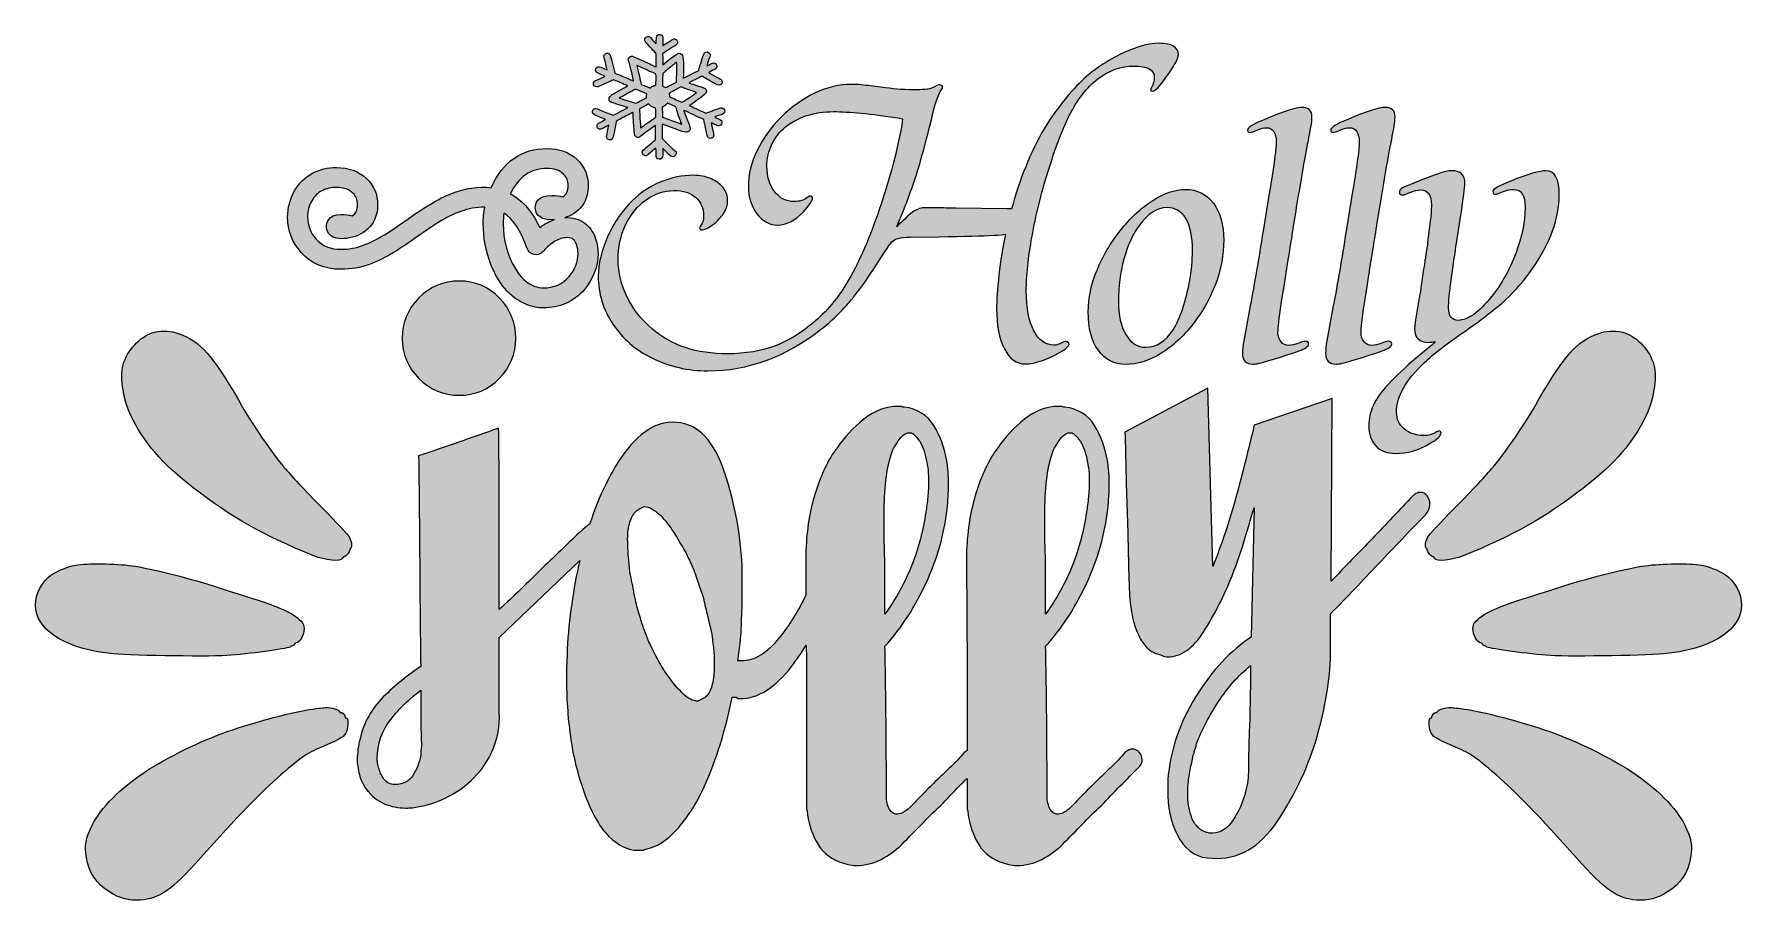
# Model space of a CAD drawing. Header units: inches. Extents: x 0.02 to 5.98, y -4.62 to -1.59.
import ezdxf

# ---------------------------------------------------------------- set-up
doc = ezdxf.new("R2010")
doc.units = ezdxf.units.IN
doc.header["$MEASUREMENT"] = 0
doc.layers.add('Layer 1', color=7, linetype='Continuous')

# ---------------------------------------------------------------- blocks, each defined once
blk = doc.blocks.new('block 2')
at = {"layer": 'Layer 1', "lineweight": 0}
for points, knots in [([(3.8741, -4.0987), (3.8807, -4.1062), (3.8841, -4.1149), (3.8841, -4.1248), (3.8841, -4.1265), (3.8841, -4.1286), (3.8841, -4.131), (3.8841, -4.1336), (3.8832, -4.1356), (3.8816, -4.1373), (3.8816, -4.1389), (3.8807, -4.141), (3.8791, -4.1435), (3.8774, -4.146), (3.8757, -4.1481), (3.8741, -4.1497), (3.8525, -4.1713), (3.8305, -4.1933), (3.8081, -4.2157), (3.7857, -4.2381), (3.7637, -4.261), (3.7421, -4.2842), (3.7189, -4.3058), (3.6965, -4.3278), (3.6749, -4.3502), (3.6533, -4.3726), (3.6309, -4.3954), (3.6077, -4.4187), (3.5861, -4.4402), (3.5616, -4.4581), (3.5342, -4.4722), (3.5068, -4.4863), (3.4782, -4.4933), (3.4483, -4.4933), (3.4383, -4.4933), (3.4284, -4.4921), (3.4184, -4.4896), (3.4085, -4.4871), (3.3985, -4.4843), (3.3885, -4.4809), (3.352, -4.466), (3.3251, -4.4419), (3.3076, -4.4087), (3.2902, -4.3755), (3.2798, -4.3406), (3.2765, -4.3041), (3.2748, -4.2991), (3.274, -4.2942), (3.274, -4.2892), (3.274, -4.2842), (3.274, -4.2792), (3.274, -4.2742), (3.274, -4.246), (3.274, -4.2178), (3.274, -4.1896), (3.2653, -4.1983), (3.2568, -4.2068), (3.2479, -4.2157), (3.2255, -4.2381), (3.2035, -4.261), (3.1819, -4.2842), (3.1587, -4.3058), (3.1362, -4.3278), (3.1147, -4.3502), (3.0931, -4.3726), (3.0707, -4.3954), (3.0474, -4.4187), (3.0259, -4.4402), (3.0014, -4.4581), (2.974, -4.4722), (2.9466, -4.4863), (2.918, -4.4933), (2.8881, -4.4933), (2.8781, -4.4933), (2.8682, -4.4921), (2.8582, -4.4896), (2.8483, -4.4871), (2.8383, -4.4843), (2.8283, -4.4809), (2.7918, -4.466), (2.7648, -4.4419), (2.7474, -4.4087), (2.73, -4.3755), (2.7196, -4.3406), (2.7163, -4.3041), (2.7146, -4.2991), (2.7138, -4.2942), (2.7138, -4.2892), (2.7138, -4.2842), (2.7138, -4.2792), (2.7138, -4.2742), (2.7138, -4.1348), (2.7138, -3.9953), (2.7138, -3.8559), (2.7138, -3.8122), (2.7136, -3.7686), (2.7134, -3.7249), (2.6975, -3.75), (2.6807, -3.7745), (2.6627, -3.7981), (2.6055, -3.8735), (2.5453, -3.9112), (2.4822, -3.9112), (2.4806, -3.9112), (2.4785, -3.9112), (2.476, -3.9112), (2.4735, -3.9112), (2.4714, -3.9097), (2.4698, -3.9067), (2.4664, -3.9067), (2.4639, -3.9067), (2.4623, -3.9067), (2.4607, -3.9067), (2.4582, -3.9067), (2.4548, -3.9067), (2.4432, -3.964), (2.4295, -4.0183), (2.4137, -4.0695), (2.3979, -4.1208), (2.3793, -4.1706), (2.3577, -4.2188), (2.3295, -4.2792), (2.2976, -4.3289), (2.2619, -4.3681), (2.2261, -4.4073), (2.1901, -4.4299), (2.1535, -4.4359), (2.1486, -4.439), (2.1439, -4.4405), (2.1398, -4.4405), (2.1357, -4.4405), (2.1311, -4.4405), (2.1262, -4.4405), (2.0913, -4.4405), (2.0572, -4.4239), (2.024, -4.3907), (1.9908, -4.3575), (1.9618, -4.3047), (1.9369, -4.2324), (1.9153, -4.1721), (1.8999, -4.1087), (1.8908, -4.0424), (1.8817, -3.9761), (1.8771, -3.9067), (1.8771, -3.8343), (1.8771, -3.8192), (1.8775, -3.8034), (1.8784, -3.7868), (1.8792, -3.7702), (1.8796, -3.7544), (1.8796, -3.7393), (1.8861, -3.6324), (1.9008, -3.5292), (1.9235, -3.4296), (1.9235, -3.4296), (1.6431, -3.6979), (1.6431, -3.6979), (1.6431, -3.7411), (1.6431, -3.7842), (1.6431, -3.8274), (1.6431, -3.8705), (1.6431, -3.9146), (1.6431, -3.9594), (1.6447, -4.0075), (1.6373, -4.0507), (1.6207, -4.0888), (1.6041, -4.127), (1.5817, -4.1602), (1.5535, -4.1885), (1.5319, -4.2117), (1.504, -4.2324), (1.47, -4.2507), (1.436, -4.269), (1.4007, -4.2814), (1.3642, -4.2881), (1.3559, -4.2897), (1.348, -4.291), (1.3406, -4.2918), (1.3331, -4.2926), (1.3252, -4.293), (1.3169, -4.293), (1.2903, -4.293), (1.2654, -4.2881), (1.2422, -4.2781), (1.2189, -4.2681), (1.1982, -4.2515), (1.18, -4.2283), (1.1683, -4.2117), (1.16, -4.1943), (1.1551, -4.176), (1.1501, -4.1577), (1.1476, -4.1395), (1.1476, -4.1212), (1.1476, -4.1162), (1.148, -4.1108), (1.1488, -4.105), (1.1497, -4.0992), (1.1501, -4.093), (1.1501, -4.0864), (1.1517, -4.0797), (1.153, -4.0735), (1.1538, -4.0677), (1.1546, -4.0619), (1.1559, -4.0565), (1.1576, -4.0515), (1.1708, -3.9951), (1.1978, -3.9465), (1.2385, -3.9058), (1.2791, -3.8652), (1.3227, -3.8299), (1.3692, -3.8), (1.3675, -3.6772), (1.3663, -3.5544), (1.3655, -3.4315), (1.3646, -3.3086), (1.3634, -3.1866), (1.3617, -3.0654), (1.4099, -3.0489), (1.4567, -3.0327), (1.5024, -3.0169), (1.548, -3.0011), (1.5941, -2.9849), (1.6406, -2.9683), (1.6423, -3.0746), (1.6431, -3.1804), (1.6431, -3.2858), (1.6431, -3.3913), (1.6431, -3.4962), (1.6431, -3.6008), (1.668, -3.5776), (1.6929, -3.5539), (1.7178, -3.5298), (1.7427, -3.5058), (1.7676, -3.4813), (1.7925, -3.4564), (1.8174, -3.4332), (1.8423, -3.4095), (1.8672, -3.3854), (1.8921, -3.3614), (1.917, -3.3377), (1.9419, -3.3145), (1.9452, -3.3128), (1.9477, -3.3112), (1.9494, -3.3095), (1.951, -3.3078), (1.9535, -3.3062), (1.9569, -3.3045), (1.9571, -3.3045), (1.9574, -3.3044), (1.9576, -3.3044), (1.9743, -3.2531), (1.993, -3.2065), (2.0141, -3.1648), (2.0473, -3.0954), (2.0838, -3.0419), (2.1237, -3.0042), (2.1635, -2.9665), (2.205, -2.9476), (2.2482, -2.9476), (2.3262, -2.9476), (2.3842, -3.0004), (2.4224, -3.1059), (2.4607, -3.2116), (2.4831, -3.3261), (2.4897, -3.4498), (2.4897, -3.4588), (2.4897, -3.4672), (2.4897, -3.4746), (2.4897, -3.4822), (2.4897, -3.4905), (2.4897, -3.4995), (2.4897, -3.5206), (2.4897, -3.5433), (2.4897, -3.5674), (2.4897, -3.5916), (2.4888, -3.6156), (2.4872, -3.6398), (2.4872, -3.6639), (2.486, -3.6872), (2.4835, -3.7099), (2.4809, -3.7325), (2.4781, -3.7559), (2.4747, -3.78), (2.4764, -3.78), (2.4785, -3.78), (2.4809, -3.78), (2.4835, -3.78), (2.4855, -3.78), (2.4872, -3.78), (2.532, -3.78), (2.5756, -3.7536), (2.6179, -3.7008), (2.6548, -3.6548), (2.6861, -3.6044), (2.7123, -3.5503), (2.712, -3.5127), (2.7117, -3.4751), (2.7113, -3.4376), (2.7113, -3.3595), (2.7191, -3.2903), (2.7349, -3.2296), (2.7507, -3.1691), (2.7711, -3.1172), (2.7959, -3.074), (2.7993, -3.0674), (2.803, -3.0612), (2.8072, -3.0553), (2.8113, -3.0496), (2.8159, -3.0433), (2.8209, -3.0367), (2.8457, -3.0002), (2.8769, -2.9669), (2.9142, -2.9371), (2.9516, -2.9072), (2.9918, -2.8923), (3.035, -2.8923), (3.0366, -2.8923), (3.0383, -2.8923), (3.04, -2.8923), (3.0416, -2.8923), (3.0433, -2.8923), (3.045, -2.8923), (3.0466, -2.8939), (3.0483, -2.8947), (3.0499, -2.8947), (3.0516, -2.8947), (3.0533, -2.8947), (3.0549, -2.8947), (3.1014, -2.9014), (3.1358, -2.923), (3.1582, -2.9595), (3.1807, -2.996), (3.1952, -3.035), (3.2018, -3.0765), (3.2052, -3.0915), (3.2072, -3.1064), (3.208, -3.1213), (3.2089, -3.1363), (3.2093, -3.1504), (3.2093, -3.1637), (3.2093, -3.1786), (3.2089, -3.1932), (3.208, -3.2072), (3.2072, -3.2214), (3.206, -3.2359), (3.2043, -3.2508), (3.1944, -3.3371), (3.1703, -3.4223), (3.1321, -3.5061), (3.0939, -3.5899), (3.0458, -3.6642), (2.9877, -3.7289), (2.9893, -3.8152), (2.9906, -3.902), (2.9914, -3.9891), (2.9923, -4.0763), (2.9927, -4.163), (2.9927, -4.2493), (2.9927, -4.2692), (2.9964, -4.2855), (3.0039, -4.2979), (3.0114, -4.3103), (3.0209, -4.3157), (3.0325, -4.3141), (3.0391, -4.3141), (3.0458, -4.312), (3.0524, -4.3079), (3.059, -4.3037), (3.0665, -4.2983), (3.0748, -4.2916), (3.0898, -4.2751), (3.1051, -4.2589), (3.1209, -4.2431), (3.1367, -4.2273), (3.1528, -4.2112), (3.1694, -4.1946), (3.186, -4.1796), (3.2022, -4.1643), (3.218, -4.1485), (3.2338, -4.1327), (3.2491, -4.1165), (3.2641, -4.0999), (3.2657, -4.0983), (3.2678, -4.0966), (3.2703, -4.095), (3.2718, -4.094), (3.2728, -4.093), (3.274, -4.092), (3.274, -4.0133), (3.274, -3.9346), (3.274, -3.8559), (3.274, -3.7164), (3.2731, -3.577), (3.2715, -3.4376), (3.2715, -3.3595), (3.2794, -3.2903), (3.2952, -3.2296), (3.3109, -3.1691), (3.3313, -3.1172), (3.3562, -3.074), (3.3595, -3.0674), (3.3632, -3.0612), (3.3674, -3.0553), (3.3715, -3.0496), (3.3761, -3.0433), (3.3811, -3.0367), (3.406, -3.0002), (3.4371, -2.9669), (3.4745, -2.9371), (3.5118, -2.9072), (3.552, -2.8923), (3.5952, -2.8923), (3.5968, -2.8923), (3.5985, -2.8923), (3.6002, -2.8923), (3.6018, -2.8923), (3.6035, -2.8923), (3.6052, -2.8923), (3.6068, -2.8939), (3.6085, -2.8947), (3.6102, -2.8947), (3.6118, -2.8947), (3.6135, -2.8947), (3.6152, -2.8947), (3.6616, -2.9014), (3.6961, -2.923), (3.7185, -2.9595), (3.7409, -2.996), (3.7554, -3.035), (3.762, -3.0765), (3.7654, -3.0915), (3.7674, -3.1064), (3.7683, -3.1213), (3.7691, -3.1363), (3.7695, -3.1504), (3.7695, -3.1637), (3.7695, -3.1786), (3.7691, -3.1932), (3.7683, -3.2072), (3.7674, -3.2214), (3.7662, -3.2359), (3.7645, -3.2508), (3.7546, -3.3371), (3.7305, -3.4223), (3.6923, -3.5061), (3.6541, -3.5899), (3.606, -3.6642), (3.5479, -3.7289), (3.5496, -3.8152), (3.5508, -3.902), (3.5516, -3.9891), (3.5525, -4.0763), (3.5529, -4.163), (3.5529, -4.2493), (3.5529, -4.2692), (3.5566, -4.2855), (3.5641, -4.2979), (3.5716, -4.3103), (3.5811, -4.3157), (3.5927, -4.3141), (3.5994, -4.3141), (3.606, -4.312), (3.6126, -4.3079), (3.6193, -4.3037), (3.6267, -4.2983), (3.6351, -4.2916), (3.65, -4.2751), (3.6653, -4.2589), (3.6811, -4.2431), (3.6969, -4.2273), (3.7131, -4.2112), (3.7297, -4.1946), (3.7463, -4.1796), (3.7625, -4.1643), (3.7783, -4.1485), (3.794, -4.1327), (3.8094, -4.1165), (3.8243, -4.0999), (3.8259, -4.0983), (3.8281, -4.0966), (3.8305, -4.095), (3.833, -4.0933), (3.8351, -4.0917), (3.8368, -4.0899), (3.8384, -4.0899), (3.8405, -4.0896), (3.843, -4.0887), (3.8455, -4.0879), (3.8475, -4.0875), (3.8492, -4.0875), (3.8592, -4.0875), (3.8674, -4.0912), (3.8741, -4.0987)], [0, 0, 0, 0, 1, 1, 1, 2, 2, 2, 3, 3, 3, 4, 4, 4, 5, 5, 5, 6, 6, 6, 7, 7, 7, 8, 8, 8, 9, 9, 9, 10, 10, 10, 11, 11, 11, 12, 12, 12, 13, 13, 13, 14, 14, 14, 15, 15, 15, 16, 16, 16, 17, 17, 17, 18, 18, 18, 19, 19, 19, 20, 20, 20, 21, 21, 21, 22, 22, 22, 23, 23, 23, 24, 24, 24, 25, 25, 25, 26, 26, 26, 27, 27, 27, 28, 28, 28, 29, 29, 29, 30, 30, 30, 31, 31, 31, 32, 32, 32, 33, 33, 33, 34, 34, 34, 35, 35, 35, 36, 36, 36, 37, 37, 37, 38, 38, 38, 39, 39, 39, 40, 40, 40, 41, 41, 41, 42, 42, 42, 43, 43, 43, 44, 44, 44, 45, 45, 45, 46, 46, 46, 47, 47, 47, 48, 48, 48, 49, 49, 49, 50, 50, 50, 51, 51, 51, 52, 52, 52, 53, 53, 53, 54, 54, 54, 55, 55, 55, 56, 56, 56, 57, 57, 57, 58, 58, 58, 59, 59, 59, 60, 60, 60, 61, 61, 61, 62, 62, 62, 63, 63, 63, 64, 64, 64, 65, 65, 65, 66, 66, 66, 67, 67, 67, 68, 68, 68, 69, 69, 69, 70, 70, 70, 71, 71, 71, 72, 72, 72, 73, 73, 73, 74, 74, 74, 75, 75, 75, 76, 76, 76, 77, 77, 77, 78, 78, 78, 79, 79, 79, 80, 80, 80, 81, 81, 81, 82, 82, 82, 83, 83, 83, 84, 84, 84, 85, 85, 85, 86, 86, 86, 87, 87, 87, 88, 88, 88, 89, 89, 89, 90, 90, 90, 91, 91, 91, 92, 92, 92, 93, 93, 93, 94, 94, 94, 95, 95, 95, 96, 96, 96, 97, 97, 97, 98, 98, 98, 99, 99, 99, 100, 100, 100, 101, 101, 101, 102, 102, 102, 103, 103, 103, 104, 104, 104, 105, 105, 105, 106, 106, 106, 107, 107, 107, 108, 108, 108, 109, 109, 109, 110, 110, 110, 111, 111, 111, 112, 112, 112, 113, 113, 113, 114, 114, 114, 115, 115, 115, 116, 116, 116, 117, 117, 117, 118, 118, 118, 119, 119, 119, 120, 120, 120, 121, 121, 121, 122, 122, 122, 123, 123, 123, 124, 124, 124, 125, 125, 125, 126, 126, 126, 127, 127, 127, 128, 128, 128, 129, 129, 129, 130, 130, 130, 131, 131, 131, 132, 132, 132, 133, 133, 133, 134, 134, 134, 135, 135, 135, 136, 136, 136, 137, 137, 137, 138, 138, 138, 139, 139, 139, 140, 140, 140, 141, 141, 141, 142, 142, 142, 143, 143, 143, 144, 144, 144, 145, 145, 145, 146, 146, 146, 147, 147, 147, 148, 148, 148, 149, 149, 149, 150, 150, 150, 151, 151, 151, 152, 152, 152, 153, 153, 153, 154, 154, 154, 155, 155, 155, 156, 156, 156, 157, 157, 157, 158, 158, 158, 159, 159, 159, 160, 160, 160, 161, 161, 161, 162, 162, 162, 163, 163, 163, 164, 164, 164, 164]), ([(2.9852, -3.3442), (2.9852, -3.3749), (2.986, -3.4052), (2.9877, -3.4351), (2.9877, -3.465), (2.9877, -3.4953), (2.9877, -3.526), (2.9877, -3.5567), (2.9877, -3.587), (2.9877, -3.6169), (3.0259, -3.5638), (3.057, -3.5069), (3.0811, -3.4463), (3.1051, -3.3857), (3.1213, -3.3239), (3.1296, -3.2608), (3.1329, -3.2442), (3.1354, -3.2268), (3.1371, -3.2085), (3.1387, -3.1902), (3.1396, -3.172), (3.1396, -3.1537), (3.1396, -3.1504), (3.1396, -3.1475), (3.1396, -3.145), (3.1396, -3.1425), (3.1396, -3.1396), (3.1396, -3.1363), (3.1379, -3.1097), (3.1337, -3.0836), (3.1271, -3.0578), (3.1205, -3.0321), (3.1088, -3.011), (3.0923, -2.9943), (3.0906, -2.9927), (3.0889, -2.991), (3.0873, -2.9894), (3.0856, -2.9877), (3.0839, -2.9869), (3.0823, -2.9869), (3.0806, -2.9852), (3.079, -2.9844), (3.0773, -2.9844), (3.0757, -2.9844), (3.074, -2.9844), (3.0724, -2.9844), (3.064, -2.9844), (3.0562, -2.9881), (3.0487, -2.9956), (3.0412, -3.0031), (3.035, -3.011), (3.03, -3.0192), (3.0267, -3.0242), (3.0238, -3.0288), (3.0213, -3.033), (3.0188, -3.0371), (3.0167, -3.0408), (3.0151, -3.0442), (3.0051, -3.0707), (2.9976, -3.1019), (2.9927, -3.1375), (2.9877, -3.1732), (2.9852, -3.2118), (2.9852, -3.2533), (2.9852, -3.2832), (2.9852, -3.3135), (2.9852, -3.3442)], [0, 0, 0, 0, 1, 1, 1, 2, 2, 2, 3, 3, 3, 4, 4, 4, 5, 5, 5, 6, 6, 6, 7, 7, 7, 8, 8, 8, 9, 9, 9, 10, 10, 10, 11, 11, 11, 12, 12, 12, 13, 13, 13, 14, 14, 14, 15, 15, 15, 16, 16, 16, 17, 17, 17, 18, 18, 18, 19, 19, 19, 20, 20, 20, 21, 21, 21, 22, 22, 22, 22]), ([(3.5454, -3.3442), (3.5454, -3.3749), (3.5463, -3.4052), (3.5479, -3.4351), (3.5479, -3.465), (3.5479, -3.4953), (3.5479, -3.526), (3.5479, -3.5567), (3.5479, -3.587), (3.5479, -3.6169), (3.5861, -3.5638), (3.6172, -3.5069), (3.6413, -3.4463), (3.6653, -3.3857), (3.6815, -3.3239), (3.6898, -3.2608), (3.6931, -3.2442), (3.6956, -3.2268), (3.6973, -3.2085), (3.6989, -3.1902), (3.6998, -3.172), (3.6998, -3.1537), (3.6998, -3.1504), (3.6998, -3.1475), (3.6998, -3.145), (3.6998, -3.1425), (3.6998, -3.1396), (3.6998, -3.1363), (3.6982, -3.1097), (3.694, -3.0836), (3.6874, -3.0578), (3.6807, -3.0321), (3.6691, -3.011), (3.6525, -2.9943), (3.6508, -2.9927), (3.6492, -2.991), (3.6475, -2.9894), (3.6458, -2.9877), (3.6442, -2.9869), (3.6425, -2.9869), (3.6409, -2.9852), (3.6392, -2.9844), (3.6376, -2.9844), (3.6359, -2.9844), (3.6342, -2.9844), (3.6326, -2.9844), (3.6242, -2.9844), (3.6164, -2.9881), (3.6089, -2.9956), (3.6014, -3.0031), (3.5952, -3.011), (3.5902, -3.0192), (3.5869, -3.0242), (3.584, -3.0288), (3.5815, -3.033), (3.579, -3.0371), (3.5769, -3.0408), (3.5753, -3.0442), (3.5654, -3.0707), (3.5579, -3.1019), (3.5529, -3.1375), (3.5479, -3.1732), (3.5454, -3.2118), (3.5454, -3.2533), (3.5454, -3.2832), (3.5454, -3.3135), (3.5454, -3.3442)], [0, 0, 0, 0, 1, 1, 1, 2, 2, 2, 3, 3, 3, 4, 4, 4, 5, 5, 5, 6, 6, 6, 7, 7, 7, 8, 8, 8, 9, 9, 9, 10, 10, 10, 11, 11, 11, 12, 12, 12, 13, 13, 13, 14, 14, 14, 15, 15, 15, 16, 16, 16, 17, 17, 17, 18, 18, 18, 19, 19, 19, 20, 20, 20, 21, 21, 21, 22, 22, 22, 22]), ([(2.3926, -3.7936), (2.3926, -3.7755), (2.3918, -3.7574), (2.3901, -3.7393), (2.3884, -3.7212), (2.3859, -3.7016), (2.3826, -3.6805), (2.3776, -3.6594), (2.3727, -3.6383), (2.3677, -3.6171), (2.3627, -3.5961), (2.3577, -3.5749), (2.3527, -3.5538), (2.3461, -3.5357), (2.3403, -3.5192), (2.3353, -3.504), (2.3303, -3.489), (2.3262, -3.4769), (2.3229, -3.4678), (2.3178, -3.4558), (2.3112, -3.4407), (2.3029, -3.4226), (2.2946, -3.4045), (2.2846, -3.3864), (2.273, -3.3683), (2.2631, -3.3502), (2.2523, -3.3329), (2.2407, -3.3163), (2.229, -3.2998), (2.2174, -3.2854), (2.2058, -3.2733), (2.1958, -3.2643), (2.1859, -3.2568), (2.1759, -3.2507), (2.166, -3.2447), (2.1569, -3.2416), (2.1486, -3.2416), (2.1419, -3.2447), (2.1357, -3.2477), (2.1299, -3.2507), (2.124, -3.2538), (2.1186, -3.2583), (2.1137, -3.2643), (2.1054, -3.2764), (2.0991, -3.2914), (2.095, -3.3095), (2.0908, -3.3276), (2.0896, -3.3488), (2.0913, -3.3728), (2.0913, -3.388), (2.0921, -3.4038), (2.0937, -3.4204), (2.0954, -3.437), (2.0971, -3.4543), (2.0987, -3.4724), (2.1038, -3.4966), (2.1087, -3.5214), (2.1137, -3.547), (2.1186, -3.5727), (2.1245, -3.5961), (2.1311, -3.6171), (2.1361, -3.6352), (2.1411, -3.6511), (2.1461, -3.6646), (2.151, -3.6782), (2.1552, -3.6895), (2.1585, -3.6986), (2.1635, -3.7106), (2.1705, -3.7257), (2.1797, -3.7438), (2.1888, -3.7619), (2.1983, -3.78), (2.2083, -3.7981), (2.2199, -3.8162), (2.232, -3.8336), (2.2445, -3.8501), (2.2568, -3.8667), (2.2697, -3.8811), (2.283, -3.8931), (2.2913, -3.9022), (2.3, -3.9089), (2.3092, -3.9134), (2.3183, -3.918), (2.327, -3.9202), (2.3353, -3.9202), (2.3419, -3.9173), (2.3482, -3.9142), (2.354, -3.9112), (2.3598, -3.9082), (2.3652, -3.9037), (2.3702, -3.8976), (2.3785, -3.8856), (2.3842, -3.8705), (2.3876, -3.8524), (2.3909, -3.8343), (2.3926, -3.8147), (2.3926, -3.7936)], [0, 0, 0, 0, 1, 1, 1, 2, 2, 2, 3, 3, 3, 4, 4, 4, 5, 5, 5, 6, 6, 6, 7, 7, 7, 8, 8, 8, 9, 9, 9, 10, 10, 10, 11, 11, 11, 12, 12, 12, 13, 13, 13, 14, 14, 14, 15, 15, 15, 16, 16, 16, 17, 17, 17, 18, 18, 18, 19, 19, 19, 20, 20, 20, 21, 21, 21, 22, 22, 22, 23, 23, 23, 24, 24, 24, 25, 25, 25, 26, 26, 26, 27, 27, 27, 28, 28, 28, 29, 29, 29, 30, 30, 30, 31, 31, 31, 32, 32, 32, 32]), ([(1.3705, -4.0876), (1.3712, -4.0805), (1.3716, -4.0738), (1.3716, -4.0674), (1.37, -4.0347), (1.3692, -4.0033), (1.3692, -3.9731), (1.3692, -3.9423), (1.3692, -3.9121), (1.3692, -3.8822), (1.331, -3.9104), (1.2961, -3.9444), (1.2646, -3.9843), (1.2331, -4.0241), (1.2173, -4.0697), (1.2173, -4.1212), (1.2173, -4.1262), (1.2177, -4.1312), (1.2186, -4.1362), (1.2194, -4.1411), (1.2206, -4.1461), (1.2223, -4.1511), (1.2256, -4.1661), (1.2318, -4.1797), (1.241, -4.1922), (1.2501, -4.2047), (1.2629, -4.2109), (1.2796, -4.2109), (1.3078, -4.2109), (1.3285, -4.2005), (1.3418, -4.1797), (1.3551, -4.159), (1.3642, -4.1353), (1.3692, -4.1088), (1.3692, -4.1021), (1.3696, -4.0951), (1.3705, -4.0876)], [0, 0, 0, 0, 1, 1, 1, 2, 2, 2, 3, 3, 3, 4, 4, 4, 5, 5, 5, 6, 6, 6, 7, 7, 7, 8, 8, 8, 9, 9, 9, 10, 10, 10, 11, 11, 11, 12, 12, 12, 12])]:
    blk.add_open_spline(points, degree=3, knots=knots, dxfattribs=at)
blk = doc.blocks.new('block 3')
at = {"layer": 'Layer 1', "lineweight": 0}
for points, knots in [([(4.8726, -3.2704), (4.8178, -3.3265), (4.763, -3.3835), (4.7082, -3.4415), (4.6535, -3.4996), (4.5978, -3.5576), (4.5414, -3.6156), (4.5414, -3.6357), (4.5414, -3.6567), (4.5414, -3.6787), (4.5414, -3.7007), (4.5414, -3.7227), (4.5414, -3.7447), (4.5414, -3.7848), (4.5377, -3.8298), (4.5302, -3.8798), (4.5228, -3.9298), (4.5115, -3.9819), (4.4966, -4.0359), (4.4651, -4.146), (4.4181, -4.247), (4.3559, -4.3391), (4.2937, -4.4312), (4.2177, -4.4742), (4.1281, -4.4682), (4.0799, -4.4682), (4.0426, -4.4462), (4.016, -4.4022), (3.9895, -4.3581), (3.9753, -4.3081), (3.9737, -4.2521), (3.9737, -4.242), (3.9737, -4.2325), (3.9737, -4.2235), (3.9737, -4.2145), (3.9737, -4.205), (3.9737, -4.195), (3.982, -4.0929), (4.0148, -3.9959), (4.072, -3.9038), (4.1293, -3.8118), (4.1936, -3.7427), (4.265, -3.6967), (4.265, -3.6967), (4.275, -3.2464), (4.275, -3.2464), (4.2667, -3.2724), (4.2563, -3.3069), (4.2439, -3.3499), (4.2314, -3.393), (4.216, -3.4375), (4.1978, -3.4835), (4.1695, -3.5536), (4.1368, -3.6181), (4.0994, -3.6772), (4.0621, -3.7362), (4.0201, -3.7658), (3.9737, -3.7658), (3.967, -3.7658), (3.9604, -3.7642), (3.9537, -3.7612), (3.9471, -3.7582), (3.9397, -3.7557), (3.9313, -3.7537), (3.9197, -3.7497), (3.9085, -3.7417), (3.8977, -3.7297), (3.8869, -3.7177), (3.8774, -3.7027), (3.8691, -3.6847), (3.8608, -3.6666), (3.8542, -3.6447), (3.8492, -3.6186), (3.8442, -3.5927), (3.8409, -3.5626), (3.8392, -3.5286), (3.8376, -3.4825), (3.8363, -3.437), (3.8355, -3.392), (3.8346, -3.3469), (3.8334, -3.3014), (3.8317, -3.2554), (3.8301, -3.2094), (3.8288, -3.1638), (3.828, -3.1188), (3.8271, -3.0738), (3.8259, -3.0282), (3.8243, -2.9822), (3.8243, -2.9822), (4.1131, -2.8291), (4.1131, -2.8291), (4.1131, -2.8291), (4.1306, -3.4505), (4.1306, -3.4505), (4.1621, -3.3725), (4.1891, -3.2919), (4.2115, -3.2089), (4.2339, -3.1258), (4.2551, -3.0422), (4.275, -2.9582), (4.275, -2.9582), (4.5464, -2.8651), (4.5464, -2.8651), (4.5464, -2.8651), (4.5439, -3.5015), (4.5439, -3.5015), (4.592, -3.4515), (4.6398, -3.402), (4.6871, -3.3529), (4.7344, -3.3039), (4.7813, -3.2544), (4.8278, -3.2043), (4.8311, -3.2024), (4.8336, -3.2004), (4.8353, -3.1983), (4.8369, -3.1964), (4.8394, -3.1953), (4.8427, -3.1953), (4.8443, -3.1934), (4.8465, -3.1923), (4.8489, -3.1923), (4.8514, -3.1923), (4.8535, -3.1923), (4.8552, -3.1923), (4.8634, -3.1923), (4.8709, -3.1964), (4.8776, -3.2043), (4.8842, -3.2124), (4.8875, -3.2223), (4.8875, -3.2343), (4.8875, -3.2404), (4.8863, -3.2464), (4.8838, -3.2524), (4.8813, -3.2584), (4.8776, -3.2644), (4.8726, -3.2704)], [0, 0, 0, 0, 1, 1, 1, 2, 2, 2, 3, 3, 3, 4, 4, 4, 5, 5, 5, 6, 6, 6, 7, 7, 7, 8, 8, 8, 9, 9, 9, 10, 10, 10, 11, 11, 11, 12, 12, 12, 13, 13, 13, 14, 14, 14, 15, 15, 15, 16, 16, 16, 17, 17, 17, 18, 18, 18, 19, 19, 19, 20, 20, 20, 21, 21, 21, 22, 22, 22, 23, 23, 23, 24, 24, 24, 25, 25, 25, 26, 26, 26, 27, 27, 27, 28, 28, 28, 29, 29, 29, 30, 30, 30, 31, 31, 31, 32, 32, 32, 33, 33, 33, 34, 34, 34, 35, 35, 35, 36, 36, 36, 37, 37, 37, 38, 38, 38, 39, 39, 39, 40, 40, 40, 41, 41, 41, 42, 42, 42, 43, 43, 43, 44, 44, 44, 45, 45, 45, 45]), ([(4.2625, -3.7958), (4.2193, -3.8318), (4.182, -3.8738), (4.1505, -3.9218), (4.1189, -3.9699), (4.0932, -4.0189), (4.0733, -4.0689), (4.0733, -4.0749), (4.0724, -4.0799), (4.0708, -4.0839), (4.0691, -4.0879), (4.0674, -4.0919), (4.0658, -4.0959), (4.0658, -4.0999), (4.065, -4.1035), (4.0633, -4.1065), (4.0617, -4.1095), (4.0608, -4.1129), (4.0608, -4.117), (4.0575, -4.131), (4.0542, -4.1475), (4.0509, -4.1665), (4.0475, -4.1855), (4.045, -4.2041), (4.0434, -4.2221), (4.0434, -4.226), (4.0434, -4.2295), (4.0434, -4.2325), (4.0434, -4.2355), (4.0434, -4.239), (4.0434, -4.2431), (4.0434, -4.2711), (4.0475, -4.2976), (4.0559, -4.3226), (4.0641, -4.3476), (4.0791, -4.3651), (4.1007, -4.3752), (4.1056, -4.3771), (4.1106, -4.3786), (4.1156, -4.3797), (4.1206, -4.3806), (4.1256, -4.3812), (4.1306, -4.3812), (4.1587, -4.3792), (4.1824, -4.3636), (4.2015, -4.3346), (4.2206, -4.3056), (4.2351, -4.2731), (4.2451, -4.2371), (4.2484, -4.223), (4.2509, -4.2095), (4.2526, -4.1965), (4.2542, -4.1835), (4.2551, -4.171), (4.2551, -4.159), (4.2551, -4.129), (4.2555, -4.0985), (4.2563, -4.0674), (4.2571, -4.0364), (4.2584, -4.0059), (4.2601, -3.9759), (4.2601, -3.9459), (4.2604, -3.9158), (4.2613, -3.8858), (4.2621, -3.8558), (4.2625, -3.8258), (4.2625, -3.7958)], [0, 0, 0, 0, 1, 1, 1, 2, 2, 2, 3, 3, 3, 4, 4, 4, 5, 5, 5, 6, 6, 6, 7, 7, 7, 8, 8, 8, 9, 9, 9, 10, 10, 10, 11, 11, 11, 12, 12, 12, 13, 13, 13, 14, 14, 14, 15, 15, 15, 16, 16, 16, 17, 17, 17, 18, 18, 18, 19, 19, 19, 20, 20, 20, 21, 21, 21, 22, 22, 22, 22])]:
    blk.add_open_spline(points, degree=3, knots=knots, dxfattribs=at)
blk = doc.blocks.new('block 4')
at = {"layer": 'Layer 1', "lineweight": 0}
for points, knots in [([(1.9416, -2.2537), (1.9231, -2.2391), (1.8982, -2.2328), (1.8713, -2.2346), (1.8818, -2.2313), (1.8918, -2.2268), (1.9014, -2.221), (1.9256, -2.2066), (1.9419, -2.1841), (1.9496, -2.1543), (1.9519, -2.1452), (1.953, -2.1347), (1.953, -2.1223), (1.953, -2.0862), (1.94, -2.0556), (1.9143, -2.0313), (1.8872, -2.006), (1.8521, -1.9932), (1.8098, -1.9932), (1.7206, -1.9932), (1.6551, -2.0391), (1.6151, -2.1298), (1.5701, -2.1244), (1.5228, -2.1325), (1.4795, -2.1493), (1.4525, -2.1597), (1.4262, -2.1727), (1.4015, -2.1879), (1.3738, -2.2048), (1.3444, -2.2244), (1.314, -2.2462), (1.2909, -2.2626), (1.2671, -2.2785), (1.2427, -2.2937), (1.2191, -2.3085), (1.1942, -2.3209), (1.1688, -2.3306), (1.1444, -2.3399), (1.1184, -2.3447), (1.0915, -2.3447), (1.0543, -2.3447), (1.0257, -2.3331), (1.0042, -2.3092), (0.9843, -2.2871), (0.9747, -2.2614), (0.9747, -2.2307), (0.9747, -2.2107), (0.9795, -2.1927), (0.9893, -2.1755), (0.9986, -2.1595), (1.0102, -2.1481), (1.0249, -2.1406), (1.0399, -2.1329), (1.057, -2.1289), (1.0755, -2.1289), (1.0997, -2.1289), (1.1184, -2.1353), (1.1326, -2.1484), (1.1437, -2.1587), (1.1491, -2.1718), (1.1491, -2.1885), (1.1491, -2.2077), (1.1433, -2.2202), (1.1306, -2.228), (1.1181, -2.2246), (1.105, -2.2228), (1.0915, -2.2228), (1.0443, -2.2228), (1.0407, -2.2553), (1.0407, -2.2653), (1.0407, -2.2752), (1.0443, -2.3077), (1.0915, -2.3077), (1.1188, -2.3077), (1.1442, -2.3008), (1.167, -2.2872), (1.1913, -2.2728), (1.2075, -2.2503), (1.2152, -2.2205), (1.2176, -2.2114), (1.2187, -2.2009), (1.2187, -2.1885), (1.2187, -2.1524), (1.2057, -2.1218), (1.1799, -2.0976), (1.1529, -2.0722), (1.1177, -2.0594), (1.0755, -2.0594), (1.0451, -2.0594), (1.0169, -2.0661), (0.9915, -2.0795), (0.9657, -2.0932), (0.9448, -2.1139), (0.9294, -2.1411), (0.9133, -2.1691), (0.9051, -2.1997), (0.9051, -2.2321), (0.9053, -2.2792), (0.9212, -2.3208), (0.9522, -2.3557), (0.9871, -2.3946), (1.0339, -2.4143), (1.0915, -2.4143), (1.1263, -2.4143), (1.1595, -2.4085), (1.1902, -2.3971), (1.2199, -2.386), (1.249, -2.3717), (1.2767, -2.3546), (1.3035, -2.338), (1.3302, -2.3201), (1.356, -2.3015), (1.381, -2.2835), (1.4066, -2.2663), (1.432, -2.2504), (1.4567, -2.235), (1.4827, -2.2222), (1.5092, -2.2123), (1.5352, -2.2027), (1.5634, -2.1972), (1.5924, -2.1981), (1.5888, -2.2164), (1.587, -2.2356), (1.587, -2.2554), (1.587, -2.303), (1.596, -2.3507), (1.6138, -2.3973), (1.6256, -2.4281), (1.6419, -2.4563), (1.6622, -2.481), (1.6833, -2.5067), (1.7095, -2.5259), (1.7399, -2.5379), (1.7582, -2.5452), (1.7773, -2.5489), (1.7967, -2.5489), (1.8241, -2.5489), (1.8504, -2.5437), (1.8749, -2.5333), (1.8997, -2.5228), (1.9214, -2.5064), (1.9396, -2.4847), (1.9712, -2.4469), (1.9873, -2.4048), (1.9873, -2.3593), (1.9873, -2.3391), (1.9837, -2.3195), (1.9765, -2.3012), (1.9689, -2.2819), (1.9572, -2.2659), (1.9416, -2.2537)], [0, 0, 0, 0, 1, 1, 1, 2, 2, 2, 3, 3, 3, 4, 4, 4, 5, 5, 5, 6, 6, 6, 7, 7, 7, 8, 8, 8, 9, 9, 9, 10, 10, 10, 11, 11, 11, 12, 12, 12, 13, 13, 13, 14, 14, 14, 15, 15, 15, 16, 16, 16, 17, 17, 17, 18, 18, 18, 19, 19, 19, 20, 20, 20, 21, 21, 21, 22, 22, 22, 23, 23, 23, 24, 24, 24, 25, 25, 25, 26, 26, 26, 27, 27, 27, 28, 28, 28, 29, 29, 29, 30, 30, 30, 31, 31, 31, 32, 32, 32, 33, 33, 33, 34, 34, 34, 35, 35, 35, 36, 36, 36, 37, 37, 37, 38, 38, 38, 39, 39, 39, 40, 40, 40, 41, 41, 41, 42, 42, 42, 43, 43, 43, 44, 44, 44, 45, 45, 45, 46, 46, 46, 47, 47, 47, 48, 48, 48, 49, 49, 49, 50, 50, 50, 50]), ([(1.7842, -2.2683), (1.7611, -2.2198), (1.732, -2.1838), (1.6973, -2.1607), (1.6924, -2.1575), (1.6872, -2.1544), (1.6818, -2.1516), (1.7098, -2.0919), (1.7518, -2.0628), (1.8098, -2.0628), (1.834, -2.0628), (1.8527, -2.0691), (1.8669, -2.0822), (1.8781, -2.0925), (1.8835, -2.1056), (1.8835, -2.1223), (1.8835, -2.1415), (1.8777, -2.1539), (1.865, -2.1618), (1.8526, -2.1583), (1.8394, -2.1566), (1.8258, -2.1566), (1.7742, -2.1566), (1.7686, -2.1863), (1.7686, -2.1991), (1.7686, -2.2118), (1.7742, -2.2416), (1.8258, -2.2416), (1.8293, -2.2416), (1.8327, -2.2414), (1.8361, -2.2412), (1.8183, -2.2468), (1.8009, -2.2559), (1.7842, -2.2683)], [0, 0, 0, 0, 1, 1, 1, 2, 2, 2, 3, 3, 3, 4, 4, 4, 5, 5, 5, 6, 6, 6, 7, 7, 7, 8, 8, 8, 9, 9, 9, 10, 10, 10, 11, 11, 11, 11]), ([(1.6593, -2.2191), (1.6923, -2.2409), (1.719, -2.2812), (1.7389, -2.3391), (1.7438, -2.3543), (1.7559, -2.3634), (1.7711, -2.3634), (1.7818, -2.3634), (1.7914, -2.3586), (1.7978, -2.3504), (1.8087, -2.3375), (1.8218, -2.3262), (1.8368, -2.3168), (1.8506, -2.3081), (1.865, -2.3039), (1.8808, -2.3039), (1.8896, -2.3039), (1.8961, -2.3059), (1.9008, -2.3101), (1.9065, -2.3153), (1.9106, -2.3218), (1.9131, -2.33), (1.9162, -2.3395), (1.9177, -2.3494), (1.9177, -2.3593), (1.9177, -2.3885), (1.9075, -2.4146), (1.8865, -2.4391), (1.8635, -2.4662), (1.8341, -2.4793), (1.7967, -2.4793), (1.786, -2.4793), (1.7753, -2.4773), (1.7652, -2.4733), (1.7388, -2.4629), (1.7162, -2.4418), (1.698, -2.4106), (1.6705, -2.3635), (1.6566, -2.3113), (1.6566, -2.2554), (1.6566, -2.2429), (1.6575, -2.2307), (1.6593, -2.2191)], [0, 0, 0, 0, 1, 1, 1, 2, 2, 2, 3, 3, 3, 4, 4, 4, 5, 5, 5, 6, 6, 6, 7, 7, 7, 8, 8, 8, 9, 9, 9, 10, 10, 10, 11, 11, 11, 12, 12, 12, 13, 13, 13, 14, 14, 14, 14])]:
    blk.add_open_spline(points, degree=3, knots=knots, dxfattribs=at)
blk = doc.blocks.new('block 5')
at = {"layer": 'Layer 1', "lineweight": 0}
for points, knots in [([(4.0351, -2.1359), (3.9983, -2.1359), (3.9599, -2.1489), (3.9199, -2.1751), (3.8804, -2.2007), (3.8433, -2.2353), (3.8085, -2.2788), (3.7747, -2.3213), (3.7475, -2.3674), (3.727, -2.4171), (3.7065, -2.4663), (3.6963, -2.5147), (3.6963, -2.5623), (3.6963, -2.6202), (3.7081, -2.6651), (3.7317, -2.6968), (3.7547, -2.7296), (3.7865, -2.746), (3.8269, -2.746), (3.8679, -2.746), (3.9086, -2.7335), (3.9491, -2.7083), (3.9906, -2.6827), (4.0275, -2.6492), (4.0598, -2.6077), (4.093, -2.5657), (4.1197, -2.5188), (4.1397, -2.4671), (4.1591, -2.4148), (4.1689, -2.3633), (4.1689, -2.3126), (4.1689, -2.2593), (4.1568, -2.2163), (4.1328, -2.1835), (4.1082, -2.1518), (4.0756, -2.1359), (4.0351, -2.1359)], [0, 0, 0, 0, 1, 1, 1, 2, 2, 2, 3, 3, 3, 4, 4, 4, 5, 5, 5, 6, 6, 6, 7, 7, 7, 8, 8, 8, 9, 9, 9, 10, 10, 10, 11, 11, 11, 12, 12, 12, 12]), ([(4.0505, -2.4525), (4.0444, -2.4858), (4.0362, -2.5186), (4.026, -2.5508), (4.0162, -2.58), (4.005, -2.6049), (3.9922, -2.6253), (3.9655, -2.6658), (3.9337, -2.6861), (3.8968, -2.6861), (3.8676, -2.6861), (3.8446, -2.6715), (3.8277, -2.6423), (3.8103, -2.6141), (3.8016, -2.5746), (3.8016, -2.5239), (3.8016, -2.4747), (3.808, -2.4263), (3.8208, -2.3787), (3.8341, -2.3311), (3.851, -2.2934), (3.8715, -2.2657), (3.9038, -2.2212), (3.9368, -2.1989), (3.9706, -2.1989), (3.9983, -2.1989), (4.0203, -2.2117), (4.0367, -2.2373), (4.0521, -2.2634), (4.0598, -2.3011), (4.0598, -2.3503), (4.0598, -2.3836), (4.0567, -2.4176), (4.0505, -2.4525)], [0, 0, 0, 0, 1, 1, 1, 2, 2, 2, 3, 3, 3, 4, 4, 4, 5, 5, 5, 6, 6, 6, 7, 7, 7, 8, 8, 8, 9, 9, 9, 10, 10, 10, 11, 11, 11, 11])]:
    blk.add_open_spline(points, degree=3, knots=knots, dxfattribs=at)
blk = doc.blocks.new('block 6')
at = {"layer": 'Layer 1', "lineweight": 0}
for points, knots in [([(2.0125, -1.9186), (2.0216, -1.9135), (2.025, -1.9116), (2.025, -1.9121), (2.025, -1.9123), (2.0235, -1.9194), (2.0216, -1.928), (2.017, -1.9492), (2.0168, -1.95), (2.0171, -1.9534), (2.018, -1.9648), (2.0343, -1.9675), (2.0387, -1.9569), (2.0391, -1.9558), (2.0398, -1.9531), (2.0403, -1.9508), (2.0407, -1.9484), (2.0426, -1.9399), (2.0443, -1.9318), (2.046, -1.9238), (2.0484, -1.913), (2.0494, -1.9076), (2.0504, -1.9024), (2.0516, -1.8978), (2.052, -1.8974), (2.0528, -1.8967), (2.0593, -1.8931), (2.0739, -1.8855), (2.0799, -1.8825), (2.0903, -1.8769), (2.0968, -1.8734), (2.1034, -1.87), (2.1089, -1.8671), (2.1091, -1.8671), (2.1093, -1.8671), (2.1094, -1.8697), (2.1094, -1.8728), (2.1094, -1.8761), (2.1098, -1.8827), (2.1103, -1.8875), (2.1107, -1.8924), (2.1114, -1.903), (2.1119, -1.9111), (2.1137, -1.9451), (2.1142, -1.9473), (2.119, -1.9515), (2.1224, -1.9545), (2.128, -1.9554), (2.1316, -1.9535), (2.1321, -1.9533), (2.1388, -1.9483), (2.1467, -1.9425), (2.1545, -1.9366), (2.1661, -1.9282), (2.1724, -1.9237), (2.1874, -1.9133), (2.1875, -1.9132), (2.1877, -1.9134), (2.1878, -1.9135), (2.188, -1.9246), (2.188, -1.9382), (2.188, -1.9382), (2.1882, -1.9628), (2.1882, -1.9628), (2.1882, -1.9628), (2.1836, -1.9663), (2.1836, -1.9663), (2.176, -1.972), (2.1462, -1.997), (2.1445, -1.9991), (2.1413, -2.003), (2.1408, -2.0078), (2.1431, -2.0124), (2.1451, -2.0163), (2.1481, -2.0184), (2.1521, -2.0187), (2.1564, -2.019), (2.1593, -2.0177), (2.1625, -2.0142), (2.1651, -2.0113), (2.1882, -1.9918), (2.1889, -1.9918), (2.1894, -1.9918), (2.1901, -2.0055), (2.19, -2.0148), (2.1899, -2.0211), (2.1901, -2.0221), (2.1912, -2.0244), (2.1945, -2.0314), (2.2046, -2.033), (2.2098, -2.0273), (2.2129, -2.0239), (2.213, -2.0235), (2.2129, -2.0076), (2.2129, -2.0076), (2.2128, -1.993), (2.2128, -1.993), (2.2128, -1.993), (2.215, -1.9948), (2.215, -1.9948), (2.2163, -1.9958), (2.2214, -2.0009), (2.2264, -2.0062), (2.2385, -2.0188), (2.2426, -2.0217), (2.248, -2.0218), (2.2562, -2.022), (2.2622, -2.0134), (2.2592, -2.0059), (2.258, -2.0033), (2.2571, -2.0022), (2.2537, -2), (2.2523, -1.9991), (2.2421, -1.9894), (2.231, -1.9784), (2.231, -1.9784), (2.211, -1.9587), (2.211, -1.9587), (2.211, -1.9587), (2.2109, -1.9335), (2.2109, -1.9335), (2.2108, -1.9095), (2.2109, -1.9083), (2.2119, -1.9086), (2.2182, -1.9105), (2.2465, -1.9208), (2.257, -1.925), (2.2785, -1.9336), (2.2861, -1.9358), (2.2939, -1.9358), (2.2989, -1.9358), (2.3015, -1.935), (2.3043, -1.9324), (2.307, -1.9301), (2.3083, -1.9268), (2.3083, -1.9227), (2.3083, -1.9196), (2.3054, -1.911), (2.2971, -1.8902), (2.2924, -1.8787), (2.2863, -1.8619), (2.2863, -1.8606), (2.2863, -1.8605), (2.2865, -1.8604), (2.2868, -1.8604), (2.2874, -1.8604), (2.3084, -1.87), (2.3189, -1.875), (2.3283, -1.8795), (2.3465, -1.8879), (2.3514, -1.89), (2.3537, -1.891), (2.3555, -1.8919), (2.3556, -1.8919), (2.3558, -1.892), (2.3563, -1.8946), (2.3569, -1.8979), (2.3575, -1.9011), (2.3591, -1.9086), (2.3606, -1.9145), (2.362, -1.9204), (2.3644, -1.9307), (2.3657, -1.9373), (2.367, -1.944), (2.3686, -1.9504), (2.3691, -1.9515), (2.3696, -1.9526), (2.3708, -1.9543), (2.3719, -1.9554), (2.379, -1.9617), (2.3907, -1.9565), (2.3907, -1.947), (2.3907, -1.9442), (2.3863, -1.9227), (2.3834, -1.9111), (2.3825, -1.9072), (2.3819, -1.9041), (2.3821, -1.9041), (2.3828, -1.9041), (2.4, -1.9116), (2.4017, -1.9127), (2.4055, -1.915), (2.4116, -1.9144), (2.4152, -1.9114), (2.42, -1.9075), (2.4208, -1.9011), (2.4173, -1.8958), (2.4159, -1.8936), (2.4114, -1.8913), (2.399, -1.8859), (2.3962, -1.8848), (2.394, -1.8837), (2.394, -1.8835), (2.394, -1.8828), (2.4102, -1.8768), (2.4199, -1.8742), (2.4274, -1.872), (2.431, -1.8645), (2.4278, -1.8579), (2.4256, -1.8535), (2.4202, -1.8507), (2.4156, -1.8515), (2.4117, -1.8522), (2.3984, -1.8566), (2.3904, -1.8598), (2.386, -1.8616), (2.3781, -1.8646), (2.3729, -1.8666), (2.3729, -1.8666), (2.3633, -1.8702), (2.3633, -1.8702), (2.3633, -1.8702), (2.3535, -1.8657), (2.3535, -1.8657), (2.3481, -1.8632), (2.3367, -1.8579), (2.3283, -1.8539), (2.3199, -1.85), (2.3114, -1.846), (2.3094, -1.8451), (2.3074, -1.8442), (2.3057, -1.8433), (2.3057, -1.8432), (2.3057, -1.843), (2.3077, -1.8417), (2.3104, -1.8403), (2.3223, -1.8334), (2.3543, -1.8097), (2.3602, -1.8035), (2.363, -1.8004), (2.3639, -1.799), (2.3647, -1.7966), (2.3658, -1.7926), (2.3653, -1.7896), (2.363, -1.7866), (2.3605, -1.7832), (2.3584, -1.7821), (2.3506, -1.7796), (2.3448, -1.7779), (2.3075, -1.7656), (2.3053, -1.7648), (2.3035, -1.7641), (2.3028, -1.7645), (2.3292, -1.7512), (2.3292, -1.7512), (2.3493, -1.741), (2.3493, -1.741), (2.3493, -1.741), (2.3534, -1.7436), (2.3534, -1.7436), (2.3613, -1.7486), (2.39, -1.7645), (2.401, -1.7698), (2.4076, -1.773), (2.4107, -1.773), (2.4155, -1.7698), (2.4207, -1.7663), (2.4212, -1.7571), (2.4165, -1.7527), (2.4157, -1.752), (2.4081, -1.7476), (2.3994, -1.743), (2.3771, -1.7311), (2.3733, -1.7289), (2.3735, -1.7283), (2.3737, -1.7276), (2.3894, -1.719), (2.3906, -1.7189), (2.3924, -1.7189), (2.3955, -1.7172), (2.3977, -1.7149), (2.4009, -1.7117), (2.4021, -1.7077), (2.4012, -1.7037), (2.4004, -1.7), (2.3967, -1.6963), (2.3932, -1.6953), (2.3888, -1.6941), (2.3864, -1.6949), (2.3764, -1.7002), (2.3714, -1.7028), (2.3672, -1.705), (2.3671, -1.7049), (2.3664, -1.7041), (2.3735, -1.6814), (2.3767, -1.6741), (2.3789, -1.6692), (2.3788, -1.6648), (2.3763, -1.6613), (2.3723, -1.6556), (2.3632, -1.6548), (2.3585, -1.6599), (2.3555, -1.663), (2.3502, -1.6781), (2.3452, -1.6969), (2.3436, -1.7029), (2.3414, -1.7108), (2.3403, -1.7144), (2.3403, -1.7144), (2.3382, -1.7208), (2.3382, -1.7208), (2.3382, -1.7208), (2.3191, -1.7306), (2.3191, -1.7306), (2.3086, -1.7359), (2.2965, -1.742), (2.2922, -1.7443), (2.2864, -1.7473), (2.2844, -1.7481), (2.2843, -1.7476), (2.2842, -1.7472), (2.2844, -1.7433), (2.2847, -1.7392), (2.2854, -1.73), (2.2854, -1.714), (2.2848, -1.6934), (2.2842, -1.674), (2.2831, -1.6691), (2.2788, -1.6647), (2.2762, -1.6621), (2.2742, -1.6611), (2.2705, -1.6611), (2.2666, -1.6611), (2.2665, -1.6612), (2.2545, -1.6691), (2.2433, -1.6765), (2.2376, -1.6808), (2.2288, -1.6884), (2.2251, -1.6914), (2.22, -1.6956), (2.2177, -1.6977), (2.2177, -1.6977), (2.2132, -1.7014), (2.2132, -1.7014), (2.2132, -1.7014), (2.2132, -1.6944), (2.2132, -1.6944), (2.2132, -1.6906), (2.213, -1.6819), (2.2128, -1.6752), (2.2128, -1.6752), (2.2125, -1.6628), (2.2125, -1.6628), (2.2125, -1.6628), (2.227, -1.653), (2.227, -1.653), (2.235, -1.6477), (2.2461, -1.6405), (2.2516, -1.637), (2.2603, -1.6314), (2.2618, -1.6303), (2.2631, -1.6281), (2.2662, -1.6226), (2.2644, -1.6157), (2.2592, -1.6126), (2.2558, -1.6106), (2.2523, -1.6103), (2.2492, -1.6117), (2.2472, -1.6126), (2.2221, -1.6283), (2.2161, -1.6324), (2.2148, -1.6332), (2.2136, -1.6339), (2.2134, -1.6339), (2.2132, -1.6339), (2.2132, -1.6272), (2.2133, -1.6192), (2.2133, -1.6192), (2.2137, -1.6045), (2.2137, -1.6045), (2.2137, -1.6045), (2.2122, -1.6016), (2.2122, -1.6016), (2.2097, -1.5967), (2.2041, -1.5945), (2.1986, -1.5961), (2.196, -1.5969), (2.1931, -1.5994), (2.1918, -1.6019), (2.1912, -1.6033), (2.1909, -1.6064), (2.1903, -1.616), (2.1903, -1.616), (2.1897, -1.6283), (2.1897, -1.6283), (2.1897, -1.6283), (2.1843, -1.6224), (2.1843, -1.6224), (2.1789, -1.6167), (2.1763, -1.6136), (2.1716, -1.6077), (2.1684, -1.6037), (2.1655, -1.6021), (2.1612, -1.6024), (2.1557, -1.6028), (2.1521, -1.6058), (2.1507, -1.6113), (2.149, -1.6175), (2.1531, -1.6233), (2.1749, -1.6459), (2.1817, -1.6529), (2.1878, -1.6593), (2.1884, -1.6601), (2.1895, -1.6614), (2.1895, -1.6625), (2.1898, -1.6852), (2.1898, -1.6852), (2.1902, -1.709), (2.1902, -1.709), (2.1902, -1.709), (2.1874, -1.7076), (2.1874, -1.7076), (2.1857, -1.7069), (2.1815, -1.705), (2.1781, -1.7032), (2.1745, -1.7016), (2.1624, -1.696), (2.1511, -1.6908), (2.1399, -1.6857), (2.1259, -1.6794), (2.1201, -1.6766), (2.1076, -1.6709), (2.105, -1.6702), (2.1004, -1.6722), (2.0955, -1.6742), (2.0922, -1.6797), (2.0929, -1.6843), (2.0932, -1.6853), (2.0941, -1.6884), (2.0951, -1.6911), (2.0976, -1.6975), (2.0994, -1.7042), (2.1008, -1.7117), (2.1015, -1.715), (2.1025, -1.7194), (2.1031, -1.7216), (2.1042, -1.7257), (2.1104, -1.753), (2.111, -1.7561), (2.1113, -1.7578), (2.1113, -1.7578), (2.1101, -1.7575), (2.1088, -1.7571), (2.1, -1.7534), (2.0695, -1.7402), (2.0627, -1.7372), (2.0545, -1.7337), (2.0514, -1.7325), (2.0514, -1.7325), (2.0456, -1.7302), (2.0456, -1.7302), (2.0456, -1.7302), (2.0444, -1.725), (2.0444, -1.725), (2.039, -1.7013), (2.0303, -1.6679), (2.0288, -1.6654), (2.0264, -1.6615), (2.0202, -1.6594), (2.0157, -1.6609), (2.0112, -1.6624), (2.0079, -1.667), (2.0078, -1.6717), (2.0078, -1.673), (2.0088, -1.6776), (2.0099, -1.6819), (2.0136, -1.6956), (2.0192, -1.7186), (2.0189, -1.7188), (2.0186, -1.719), (2.003, -1.7125), (1.9965, -1.7094), (1.9901, -1.7064), (1.9841, -1.7075), (1.9807, -1.7124), (1.9778, -1.7164), (1.9781, -1.7229), (1.9813, -1.7267), (1.9829, -1.7285), (1.99, -1.7321), (2.0032, -1.7376), (2.0073, -1.7394), (2.011, -1.741), (2.0112, -1.7412), (2.0119, -1.7418), (1.9922, -1.7512), (1.9824, -1.7546), (1.9791, -1.7559), (1.976, -1.7574), (1.9748, -1.7584), (1.9666, -1.7653), (1.9715, -1.7783), (1.9822, -1.7783), (1.9863, -1.7783), (1.9955, -1.7749), (2.0099, -1.768), (2.0142, -1.7659), (2.0223, -1.7622), (2.0279, -1.7598), (2.0335, -1.7573), (2.0389, -1.7549), (2.0398, -1.7543), (2.0414, -1.7534), (2.0414, -1.7534), (2.0497, -1.7569), (2.0543, -1.7587), (2.0648, -1.7633), (2.073, -1.7669), (2.0812, -1.7705), (2.0885, -1.7737), (2.0894, -1.774), (2.0908, -1.7745), (2.0908, -1.7746), (2.0898, -1.7753), (2.0893, -1.7757), (2.085, -1.7781), (2.0805, -1.7804), (2.0522, -1.7955), (2.0459, -1.7991), (2.037, -1.8051), (2.0286, -1.8108), (2.0257, -1.8148), (2.0256, -1.8204), (2.0255, -1.8262), (2.0284, -1.8299), (2.0355, -1.8327), (2.0447, -1.8363), (2.0831, -1.8483), (2.0895, -1.8498), (2.0918, -1.8503), (2.092, -1.8502), (2.0767, -1.8581), (2.0669, -1.8631), (2.0545, -1.8697), (2.0453, -1.8746), (2.0453, -1.8746), (2.0401, -1.8774), (2.0401, -1.8774), (2.0401, -1.8774), (2.022, -1.8703), (2.022, -1.8703), (2.0119, -1.8664), (1.9987, -1.861), (1.9926, -1.8584), (1.9798, -1.853), (1.9782, -1.8527), (1.9738, -1.855), (1.9654, -1.8596), (1.966, -1.8715), (1.9747, -1.8758), (1.9775, -1.8772), (1.9987, -1.8859), (2.0059, -1.8887), (2.0097, -1.8901), (2.0129, -1.8914), (2.013, -1.8915), (2.0132, -1.8917), (2.0036, -1.897), (1.9919, -1.9036), (1.9859, -1.9068), (1.984, -1.9092), (1.9837, -1.9136), (1.9834, -1.9175), (1.9846, -1.9208), (1.9874, -1.9233), (1.99, -1.9258), (1.9915, -1.9263), (1.995, -1.9263), (1.9984, -1.9263), (2.001, -1.9252), (2.0125, -1.9186)], [0, 0, 0, 0, 1, 1, 1, 2, 2, 2, 3, 3, 3, 4, 4, 4, 5, 5, 5, 6, 6, 6, 7, 7, 7, 8, 8, 8, 9, 9, 9, 10, 10, 10, 11, 11, 11, 12, 12, 12, 13, 13, 13, 14, 14, 14, 15, 15, 15, 16, 16, 16, 17, 17, 17, 18, 18, 18, 19, 19, 19, 20, 20, 20, 21, 21, 21, 22, 22, 22, 23, 23, 23, 24, 24, 24, 25, 25, 25, 26, 26, 26, 27, 27, 27, 28, 28, 28, 29, 29, 29, 30, 30, 30, 31, 31, 31, 32, 32, 32, 33, 33, 33, 34, 34, 34, 35, 35, 35, 36, 36, 36, 37, 37, 37, 38, 38, 38, 39, 39, 39, 40, 40, 40, 41, 41, 41, 42, 42, 42, 43, 43, 43, 44, 44, 44, 45, 45, 45, 46, 46, 46, 47, 47, 47, 48, 48, 48, 49, 49, 49, 50, 50, 50, 51, 51, 51, 52, 52, 52, 53, 53, 53, 54, 54, 54, 55, 55, 55, 56, 56, 56, 57, 57, 57, 58, 58, 58, 59, 59, 59, 60, 60, 60, 61, 61, 61, 62, 62, 62, 63, 63, 63, 64, 64, 64, 65, 65, 65, 66, 66, 66, 67, 67, 67, 68, 68, 68, 69, 69, 69, 70, 70, 70, 71, 71, 71, 72, 72, 72, 73, 73, 73, 74, 74, 74, 75, 75, 75, 76, 76, 76, 77, 77, 77, 78, 78, 78, 79, 79, 79, 80, 80, 80, 81, 81, 81, 82, 82, 82, 83, 83, 83, 84, 84, 84, 85, 85, 85, 86, 86, 86, 87, 87, 87, 88, 88, 88, 89, 89, 89, 90, 90, 90, 91, 91, 91, 92, 92, 92, 93, 93, 93, 94, 94, 94, 95, 95, 95, 96, 96, 96, 97, 97, 97, 98, 98, 98, 99, 99, 99, 100, 100, 100, 101, 101, 101, 102, 102, 102, 103, 103, 103, 104, 104, 104, 105, 105, 105, 106, 106, 106, 107, 107, 107, 108, 108, 108, 109, 109, 109, 110, 110, 110, 111, 111, 111, 112, 112, 112, 113, 113, 113, 114, 114, 114, 115, 115, 115, 116, 116, 116, 117, 117, 117, 118, 118, 118, 119, 119, 119, 120, 120, 120, 121, 121, 121, 122, 122, 122, 123, 123, 123, 124, 124, 124, 125, 125, 125, 126, 126, 126, 127, 127, 127, 128, 128, 128, 129, 129, 129, 130, 130, 130, 131, 131, 131, 132, 132, 132, 133, 133, 133, 134, 134, 134, 135, 135, 135, 136, 136, 136, 137, 137, 137, 138, 138, 138, 139, 139, 139, 140, 140, 140, 141, 141, 141, 142, 142, 142, 143, 143, 143, 144, 144, 144, 145, 145, 145, 146, 146, 146, 147, 147, 147, 148, 148, 148, 149, 149, 149, 150, 150, 150, 151, 151, 151, 152, 152, 152, 153, 153, 153, 154, 154, 154, 155, 155, 155, 156, 156, 156, 157, 157, 157, 158, 158, 158, 159, 159, 159, 160, 160, 160, 161, 161, 161, 162, 162, 162, 163, 163, 163, 164, 164, 164, 165, 165, 165, 166, 166, 166, 167, 167, 167, 168, 168, 168, 169, 169, 169, 170, 170, 170, 171, 171, 171, 172, 172, 172, 173, 173, 173, 174, 174, 174, 175, 175, 175, 176, 176, 176, 177, 177, 177, 178, 178, 178, 179, 179, 179, 180, 180, 180, 181, 181, 181, 182, 182, 182, 183, 183, 183, 184, 184, 184, 185, 185, 185, 186, 186, 186, 187, 187, 187, 188, 188, 188, 189, 189, 189, 190, 190, 190, 190]), ([(2.1303, -1.7068), (2.1342, -1.7084), (2.1425, -1.7123), (2.1487, -1.7151), (2.1641, -1.7221), (2.1886, -1.7337), (2.1893, -1.7345), (2.1902, -1.7353), (2.1892, -1.7719), (2.1884, -1.7726), (2.188, -1.7728), (2.1872, -1.773), (2.1866, -1.773), (2.1849, -1.773), (2.1789, -1.7753), (2.176, -1.777), (2.1747, -1.7777), (2.1725, -1.7793), (2.1712, -1.7805), (2.1712, -1.7805), (2.1687, -1.7828), (2.1687, -1.7828), (2.1687, -1.7828), (2.1617, -1.7797), (2.1617, -1.7797), (2.1375, -1.7695), (2.1375, -1.7695), (2.1373, -1.7685), (2.1362, -1.7626), (2.1264, -1.7193), (2.1257, -1.7168), (2.1254, -1.7159), (2.1246, -1.7125), (2.124, -1.7093), (2.124, -1.7093), (2.1228, -1.7033), (2.1228, -1.7033), (2.1228, -1.7033), (2.1303, -1.7068), (2.1303, -1.7068)], [0, 0, 0, 0, 1, 1, 1, 2, 2, 2, 3, 3, 3, 4, 4, 4, 5, 5, 5, 6, 6, 6, 7, 7, 7, 8, 8, 8, 9, 9, 9, 10, 10, 10, 11, 11, 11, 12, 12, 12, 13, 13, 13, 13]), ([(2.2126, -1.7534), (2.2126, -1.7534), (2.2131, -1.7321), (2.2131, -1.7321), (2.2131, -1.7321), (2.216, -1.7294), (2.216, -1.7294), (2.2176, -1.728), (2.2241, -1.7224), (2.2307, -1.7169), (2.2373, -1.7115), (2.244, -1.7058), (2.2458, -1.7042), (2.2475, -1.7027), (2.2518, -1.6993), (2.2552, -1.6968), (2.2552, -1.6968), (2.2613, -1.6921), (2.2613, -1.6921), (2.2613, -1.6921), (2.2616, -1.6971), (2.2616, -1.6971), (2.2619, -1.6998), (2.262, -1.7089), (2.2621, -1.7171), (2.2622, -1.7259), (2.2618, -1.7364), (2.2614, -1.7427), (2.261, -1.7485), (2.2606, -1.755), (2.2605, -1.7573), (2.2605, -1.7573), (2.2603, -1.7613), (2.2603, -1.7613), (2.2603, -1.7613), (2.2441, -1.7698), (2.2441, -1.7698), (2.2352, -1.7745), (2.2269, -1.7788), (2.2257, -1.7795), (2.2257, -1.7795), (2.2234, -1.7807), (2.2234, -1.7807), (2.2234, -1.7807), (2.2204, -1.779), (2.2204, -1.779), (2.2186, -1.7781), (2.2162, -1.7771), (2.2148, -1.7767), (2.2136, -1.7762), (2.2124, -1.7757), (2.2123, -1.7753), (2.2122, -1.7749), (2.2123, -1.7651), (2.2126, -1.7534)], [0, 0, 0, 0, 1, 1, 1, 2, 2, 2, 3, 3, 3, 4, 4, 4, 5, 5, 5, 6, 6, 6, 7, 7, 7, 8, 8, 8, 9, 9, 9, 10, 10, 10, 11, 11, 11, 12, 12, 12, 13, 13, 13, 14, 14, 14, 15, 15, 15, 16, 16, 16, 17, 17, 17, 18, 18, 18, 18]), ([(2.0764, -1.8219), (2.0682, -1.8195), (2.0614, -1.8173), (2.0614, -1.8172), (2.0614, -1.8169), (2.0724, -1.811), (2.0897, -1.8016), (2.0942, -1.7993), (2.1019, -1.7949), (2.1069, -1.7919), (2.1119, -1.7889), (2.1165, -1.7865), (2.1171, -1.7865), (2.1177, -1.7864), (2.127, -1.7901), (2.1376, -1.7947), (2.1376, -1.7947), (2.157, -1.803), (2.157, -1.803), (2.157, -1.803), (2.1569, -1.8047), (2.1569, -1.8047), (2.1568, -1.8057), (2.1566, -1.8086), (2.1563, -1.8113), (2.1563, -1.8113), (2.1559, -1.816), (2.1559, -1.816), (2.1559, -1.816), (2.1381, -1.8256), (2.1381, -1.8256), (2.1283, -1.8308), (2.1199, -1.8352), (2.1194, -1.8353), (2.1189, -1.8354), (2.115, -1.8343), (2.1108, -1.8328), (2.1005, -1.8292), (2.0941, -1.8271), (2.0764, -1.8219)], [0, 0, 0, 0, 1, 1, 1, 2, 2, 2, 3, 3, 3, 4, 4, 4, 5, 5, 5, 6, 6, 6, 7, 7, 7, 8, 8, 8, 9, 9, 9, 10, 10, 10, 11, 11, 11, 12, 12, 12, 13, 13, 13, 13]), ([(2.2773, -1.7782), (2.2773, -1.7782), (2.2792, -1.7792), (2.2792, -1.7792), (2.2805, -1.7799), (2.284, -1.7814), (2.2869, -1.7826), (2.29, -1.7838), (2.3012, -1.7878), (2.3118, -1.7914), (2.3118, -1.7914), (2.3311, -1.798), (2.3311, -1.798), (2.3311, -1.798), (2.3207, -1.8055), (2.3207, -1.8055), (2.3076, -1.8151), (2.3025, -1.8184), (2.2929, -1.824), (2.2886, -1.8264), (2.284, -1.8292), (2.2825, -1.83), (2.2825, -1.83), (2.28, -1.8317), (2.28, -1.8317), (2.28, -1.8317), (2.266, -1.8256), (2.266, -1.8256), (2.2585, -1.8222), (2.2486, -1.818), (2.2443, -1.8161), (2.2443, -1.8161), (2.2364, -1.8126), (2.2364, -1.8126), (2.2364, -1.8126), (2.2361, -1.8079), (2.2361, -1.8079), (2.2359, -1.8053), (2.2356, -1.8027), (2.2354, -1.8019), (2.2351, -1.8003), (2.2336, -1.8012), (2.266, -1.7841), (2.266, -1.7841), (2.2773, -1.7782), (2.2773, -1.7782)], [0, 0, 0, 0, 1, 1, 1, 2, 2, 2, 3, 3, 3, 4, 4, 4, 5, 5, 5, 6, 6, 6, 7, 7, 7, 8, 8, 8, 9, 9, 9, 10, 10, 10, 11, 11, 11, 12, 12, 12, 13, 13, 13, 14, 14, 14, 15, 15, 15, 15]), ([(2.1885, -1.884), (2.1885, -1.884), (2.1871, -1.8854), (2.1871, -1.8854), (2.1863, -1.8861), (2.1818, -1.8893), (2.1772, -1.8924), (2.1679, -1.8985), (2.1525, -1.9095), (2.1427, -1.9167), (2.1392, -1.9192), (2.1361, -1.9213), (2.1359, -1.9211), (2.1356, -1.921), (2.1352, -1.917), (2.135, -1.9124), (2.1348, -1.9076), (2.1342, -1.8978), (2.1336, -1.8904), (2.133, -1.883), (2.1325, -1.872), (2.1324, -1.866), (2.1324, -1.866), (2.1322, -1.8549), (2.1322, -1.8549), (2.1322, -1.8549), (2.1416, -1.8498), (2.1416, -1.8498), (2.1513, -1.8446), (2.1633, -1.838), (2.1635, -1.8379), (2.1636, -1.838), (2.1654, -1.8396), (2.1674, -1.8417), (2.1703, -1.8446), (2.1723, -1.846), (2.1766, -1.8481), (2.1797, -1.8497), (2.1834, -1.8512), (2.1849, -1.8517), (2.1849, -1.8517), (2.1878, -1.8525), (2.1878, -1.8525), (2.1878, -1.8525), (2.1882, -1.8561), (2.1882, -1.8561), (2.1884, -1.8581), (2.1885, -1.8652), (2.1885, -1.8719), (2.1885, -1.8719), (2.1885, -1.884), (2.1885, -1.884)], [0, 0, 0, 0, 1, 1, 1, 2, 2, 2, 3, 3, 3, 4, 4, 4, 5, 5, 5, 6, 6, 6, 7, 7, 7, 8, 8, 8, 9, 9, 9, 10, 10, 10, 11, 11, 11, 12, 12, 12, 13, 13, 13, 14, 14, 14, 15, 15, 15, 16, 16, 16, 17, 17, 17, 17]), ([(2.2149, -1.848), (2.22, -1.8448), (2.2231, -1.8421), (2.2261, -1.838), (2.2274, -1.8363), (2.2288, -1.8347), (2.2291, -1.8347), (2.2294, -1.8347), (2.2309, -1.8353), (2.2323, -1.8361), (2.2339, -1.8368), (2.24, -1.8394), (2.2461, -1.8421), (2.2521, -1.8447), (2.2573, -1.8471), (2.2576, -1.8474), (2.2579, -1.8477), (2.2587, -1.8496), (2.2592, -1.8515), (2.2615, -1.8601), (2.2697, -1.8841), (2.2744, -1.8958), (2.2773, -1.9028), (2.2795, -1.9087), (2.2793, -1.9088), (2.2792, -1.9089), (2.2724, -1.9063), (2.2641, -1.903), (2.2558, -1.8998), (2.2438, -1.8953), (2.2374, -1.8931), (2.2309, -1.8909), (2.2226, -1.8879), (2.2187, -1.8863), (2.2187, -1.8863), (2.2117, -1.8836), (2.2117, -1.8836), (2.2117, -1.8836), (2.2117, -1.8731), (2.2117, -1.8731), (2.2117, -1.8673), (2.2114, -1.8598), (2.2113, -1.8565), (2.2113, -1.8565), (2.2109, -1.8506), (2.2109, -1.8506), (2.2109, -1.8506), (2.2149, -1.848), (2.2149, -1.848)], [0, 0, 0, 0, 1, 1, 1, 2, 2, 2, 3, 3, 3, 4, 4, 4, 5, 5, 5, 6, 6, 6, 7, 7, 7, 8, 8, 8, 9, 9, 9, 10, 10, 10, 11, 11, 11, 12, 12, 12, 13, 13, 13, 14, 14, 14, 15, 15, 15, 16, 16, 16, 16])]:
    blk.add_open_spline(points, degree=3, knots=knots, dxfattribs=at)

msp = doc.modelspace()

# ---------------------------------------------------------------- hatches: boundary and pattern name
at = {"layer": 'Layer 1', "true_color": 0xdc2127}
h = msp.add_hatch(color=242, dxfattribs=at)
h.dxf.hatch_style = 2
edge = h.paths.add_edge_path()
edge.add_spline(control_points=[(1.9416, -2.2537), (1.9231, -2.2391), (1.8982, -2.2328), (1.8713, -2.2346), (1.8818, -2.2313), (1.8918, -2.2268), (1.9014, -2.221), (1.9256, -2.2066), (1.9419, -2.1841), (1.9496, -2.1543), (1.9519, -2.1452), (1.953, -2.1347), (1.953, -2.1223), (1.953, -2.0862), (1.94, -2.0556), (1.9143, -2.0313), (1.8872, -2.006), (1.8521, -1.9932), (1.8098, -1.9932), (1.7206, -1.9932), (1.6551, -2.0391), (1.6151, -2.1298), (1.5701, -2.1244), (1.5228, -2.1325), (1.4795, -2.1493), (1.4525, -2.1597), (1.4262, -2.1727), (1.4015, -2.1879), (1.3738, -2.2048), (1.3444, -2.2244), (1.314, -2.2462), (1.2909, -2.2626), (1.2671, -2.2785), (1.2427, -2.2937), (1.2191, -2.3085), (1.1942, -2.3209), (1.1688, -2.3306), (1.1444, -2.3399), (1.1184, -2.3447), (1.0915, -2.3447), (1.0543, -2.3447), (1.0257, -2.3331), (1.0042, -2.3092), (0.9843, -2.2871), (0.9747, -2.2614), (0.9747, -2.2307), (0.9747, -2.2107), (0.9795, -2.1927), (0.9893, -2.1755), (0.9986, -2.1595), (1.0102, -2.1481), (1.0249, -2.1406), (1.0399, -2.1329), (1.057, -2.1289), (1.0755, -2.1289), (1.0997, -2.1289), (1.1184, -2.1353), (1.1326, -2.1484), (1.1437, -2.1587), (1.1491, -2.1718), (1.1491, -2.1885), (1.1491, -2.2077), (1.1433, -2.2202), (1.1306, -2.228), (1.1181, -2.2246), (1.105, -2.2228), (1.0915, -2.2228), (1.0443, -2.2228), (1.0407, -2.2553), (1.0407, -2.2653), (1.0407, -2.2752), (1.0443, -2.3077), (1.0915, -2.3077), (1.1188, -2.3077), (1.1442, -2.3008), (1.167, -2.2872), (1.1913, -2.2728), (1.2075, -2.2503), (1.2152, -2.2205), (1.2176, -2.2114), (1.2187, -2.2009), (1.2187, -2.1885), (1.2187, -2.1524), (1.2057, -2.1218), (1.1799, -2.0976), (1.1529, -2.0722), (1.1177, -2.0594), (1.0755, -2.0594), (1.0451, -2.0594), (1.0169, -2.0661), (0.9915, -2.0795), (0.9657, -2.0932), (0.9448, -2.1139), (0.9294, -2.1411), (0.9133, -2.1691), (0.9051, -2.1997), (0.9051, -2.2321), (0.9053, -2.2792), (0.9212, -2.3208), (0.9522, -2.3557), (0.9871, -2.3946), (1.0339, -2.4143), (1.0915, -2.4143), (1.1263, -2.4143), (1.1595, -2.4085), (1.1902, -2.3971), (1.2199, -2.386), (1.249, -2.3717), (1.2767, -2.3546), (1.3035, -2.338), (1.3302, -2.3201), (1.356, -2.3015), (1.381, -2.2835), (1.4066, -2.2663), (1.432, -2.2504), (1.4567, -2.235), (1.4827, -2.2222), (1.5092, -2.2123), (1.5352, -2.2027), (1.5634, -2.1972), (1.5924, -2.1981), (1.5888, -2.2164), (1.587, -2.2356), (1.587, -2.2554), (1.587, -2.303), (1.596, -2.3507), (1.6138, -2.3973), (1.6256, -2.4281), (1.6419, -2.4563), (1.6622, -2.481), (1.6833, -2.5067), (1.7095, -2.5259), (1.7399, -2.5379), (1.7582, -2.5452), (1.7773, -2.5489), (1.7967, -2.5489), (1.8241, -2.5489), (1.8504, -2.5437), (1.8749, -2.5333), (1.8997, -2.5228), (1.9214, -2.5064), (1.9396, -2.4847), (1.9712, -2.4469), (1.9873, -2.4048), (1.9873, -2.3593), (1.9873, -2.3391), (1.9837, -2.3195), (1.9765, -2.3012), (1.9689, -2.2819), (1.9572, -2.2659), (1.9416, -2.2537)], knot_values=[0, 0, 0, 0, 1, 1, 1, 2, 2, 2, 3, 3, 3, 4, 4, 4, 5, 5, 5, 6, 6, 6, 7, 7, 7, 8, 8, 8, 9, 9, 9, 10, 10, 10, 11, 11, 11, 12, 12, 12, 13, 13, 13, 14, 14, 14, 15, 15, 15, 16, 16, 16, 17, 17, 17, 18, 18, 18, 19, 19, 19, 20, 20, 20, 21, 21, 21, 22, 22, 22, 23, 23, 23, 24, 24, 24, 25, 25, 25, 26, 26, 26, 27, 27, 27, 28, 28, 28, 29, 29, 29, 30, 30, 30, 31, 31, 31, 32, 32, 32, 33, 33, 33, 34, 34, 34, 35, 35, 35, 36, 36, 36, 37, 37, 37, 38, 38, 38, 39, 39, 39, 40, 40, 40, 41, 41, 41, 42, 42, 42, 43, 43, 43, 44, 44, 44, 45, 45, 45, 46, 46, 46, 47, 47, 47, 48, 48, 48, 49, 49, 49, 50, 50, 50, 50], degree=3, periodic=1)
edge = h.paths.add_edge_path()
edge.add_spline(control_points=[(1.6593, -2.2191), (1.6923, -2.2409), (1.719, -2.2812), (1.7389, -2.3391), (1.7438, -2.3543), (1.7559, -2.3634), (1.7711, -2.3634), (1.7818, -2.3634), (1.7914, -2.3586), (1.7978, -2.3504), (1.8087, -2.3375), (1.8218, -2.3262), (1.8368, -2.3168), (1.8506, -2.3081), (1.865, -2.3039), (1.8808, -2.3039), (1.8896, -2.3039), (1.8961, -2.3059), (1.9008, -2.3101), (1.9065, -2.3153), (1.9106, -2.3218), (1.9131, -2.33), (1.9162, -2.3395), (1.9177, -2.3494), (1.9177, -2.3593), (1.9177, -2.3885), (1.9075, -2.4146), (1.8865, -2.4391), (1.8635, -2.4662), (1.8341, -2.4793), (1.7967, -2.4793), (1.786, -2.4793), (1.7753, -2.4773), (1.7652, -2.4733), (1.7388, -2.4629), (1.7162, -2.4418), (1.698, -2.4106), (1.6705, -2.3635), (1.6566, -2.3113), (1.6566, -2.2554), (1.6566, -2.2429), (1.6575, -2.2307), (1.6593, -2.2191)], knot_values=[0, 0, 0, 0, 1, 1, 1, 2, 2, 2, 3, 3, 3, 4, 4, 4, 5, 5, 5, 6, 6, 6, 7, 7, 7, 8, 8, 8, 9, 9, 9, 10, 10, 10, 11, 11, 11, 12, 12, 12, 13, 13, 13, 14, 14, 14, 14], degree=3, periodic=1)
edge = h.paths.add_edge_path()
edge.add_spline(control_points=[(1.7842, -2.2683), (1.7611, -2.2198), (1.732, -2.1838), (1.6973, -2.1607), (1.6924, -2.1575), (1.6872, -2.1544), (1.6818, -2.1516), (1.7098, -2.0919), (1.7518, -2.0628), (1.8098, -2.0628), (1.834, -2.0628), (1.8527, -2.0691), (1.8669, -2.0822), (1.8781, -2.0925), (1.8835, -2.1056), (1.8835, -2.1223), (1.8835, -2.1415), (1.8777, -2.1539), (1.865, -2.1618), (1.8526, -2.1583), (1.8394, -2.1566), (1.8258, -2.1566), (1.7742, -2.1566), (1.7686, -2.1863), (1.7686, -2.1991), (1.7686, -2.2118), (1.7742, -2.2416), (1.8258, -2.2416), (1.8293, -2.2416), (1.8327, -2.2414), (1.8361, -2.2412), (1.8183, -2.2468), (1.8009, -2.2559), (1.7842, -2.2683)], knot_values=[0, 0, 0, 0, 1, 1, 1, 2, 2, 2, 3, 3, 3, 4, 4, 4, 5, 5, 5, 6, 6, 6, 7, 7, 7, 8, 8, 8, 9, 9, 9, 10, 10, 10, 11, 11, 11, 11], degree=3, periodic=1)
edge = h.paths.add_edge_path()
edge.add_spline(control_points=[(3.5004, -2.2988), (3.487, -2.3746), (3.4804, -2.4386), (3.4804, -2.4909), (3.4804, -2.5498), (3.4891, -2.5956), (3.5065, -2.6284), (3.5244, -2.6622), (3.548, -2.6791), (3.5772, -2.6791), (3.5854, -2.6791), (3.5946, -2.6763), (3.6049, -2.6707), (3.611, -2.6676), (3.6156, -2.6661), (3.6187, -2.6661), (3.6218, -2.6661), (3.6243, -2.6671), (3.6264, -2.6691), (3.6284, -2.6712), (3.6294, -2.6735), (3.6294, -2.6761), (3.6294, -2.6817), (3.6213, -2.6897), (3.6049, -2.6999), (3.5823, -2.7132), (3.5598, -2.724), (3.5373, -2.7322), (3.5147, -2.7404), (3.4942, -2.7444), (3.4758, -2.7444), (3.4461, -2.7444), (3.4222, -2.7268), (3.4043, -2.6914), (3.3859, -2.6561), (3.3767, -2.6095), (3.3767, -2.5516), (3.3767, -2.5244), (3.3795, -2.485), (3.3851, -2.4333), (3.3902, -2.3846), (3.3979, -2.3375), (3.4081, -2.2919), (3.3994, -2.2934), (3.3859, -2.2947), (3.3674, -2.2957), (3.328, -2.2978), (3.2644, -2.2996), (3.1769, -2.3011), (3.1769, -2.3011), (3.0762, -2.3019), (3.0762, -2.3019), (3.0567, -2.3024), (3.0427, -2.3039), (3.034, -2.3065), (3.0247, -2.309), (3.0173, -2.3131), (3.0117, -2.3188), (3.006, -2.3254), (2.9965, -2.3387), (2.9832, -2.3587), (2.9494, -2.4125), (2.9235, -2.4514), (2.9056, -2.4755), (2.881, -2.5088), (2.8585, -2.536), (2.838, -2.557), (2.8149, -2.5816), (2.7901, -2.6041), (2.7635, -2.6246), (2.641, -2.7204), (2.5102, -2.7683), (2.3708, -2.7683), (2.3011, -2.7683), (2.2366, -2.7537), (2.1772, -2.7245), (2.1459, -2.7091), (2.1194, -2.6918), (2.0976, -2.6726), (2.0759, -2.6534), (2.0563, -2.631), (2.0389, -2.6054), (2.0051, -2.5552), (1.9881, -2.4996), (1.9881, -2.4386), (1.9881, -2.3946), (1.9994, -2.3477), (2.022, -2.298), (2.044, -2.2494), (2.0727, -2.2081), (2.108, -2.1743), (2.1362, -2.1466), (2.169, -2.1251), (2.2064, -2.1097), (2.2432, -2.0944), (2.2811, -2.0867), (2.3201, -2.0867), (2.3416, -2.0867), (2.3616, -2.0905), (2.38, -2.0982), (2.3979, -2.1059), (2.4126, -2.1164), (2.4238, -2.1297), (2.4341, -2.1431), (2.4392, -2.1584), (2.4392, -2.1758), (2.4392, -2.1892), (2.4348, -2.2032), (2.4261, -2.2181), (2.4159, -2.234), (2.4033, -2.2473), (2.3885, -2.2581), (2.3716, -2.2703), (2.3578, -2.2765), (2.347, -2.2765), (2.3434, -2.2765), (2.3416, -2.2744), (2.3416, -2.2703), (2.3416, -2.2699), (2.3421, -2.268), (2.3431, -2.265), (2.3431, -2.265), (2.347, -2.2596), (2.347, -2.2596), (2.3526, -2.2524), (2.3554, -2.2419), (2.3554, -2.2281), (2.3554, -2.2009), (2.3462, -2.1794), (2.3278, -2.1635), (2.3098, -2.1477), (2.2845, -2.1397), (2.2517, -2.1397), (2.2174, -2.1397), (2.1851, -2.1505), (2.1549, -2.172), (2.1252, -2.1935), (2.1014, -2.2227), (2.0834, -2.2596), (2.066, -2.2965), (2.0573, -2.337), (2.0573, -2.381), (2.0573, -2.4251), (2.0678, -2.4686), (2.0888, -2.5116), (2.1093, -2.5536), (2.1387, -2.5908), (2.1772, -2.623), (2.2438, -2.6804), (2.3309, -2.7091), (2.4384, -2.7091), (2.5009, -2.7091), (2.5575, -2.6994), (2.6082, -2.6799), (2.6584, -2.6604), (2.7068, -2.6295), (2.7535, -2.5869), (2.7991, -2.546), (2.8398, -2.4922), (2.8756, -2.4256), (2.912, -2.358), (2.9474, -2.2706), (2.9817, -2.1635), (3.0171, -2.0524), (3.0396, -1.9609), (3.0493, -1.8892), (3.0493, -1.8892), (3.0324, -1.8862), (3.0324, -1.8862), (2.9382, -1.8718), (2.8634, -1.8646), (2.808, -1.8646), (2.7747, -1.8646), (2.7437, -1.8692), (2.715, -1.8785), (2.6869, -1.8877), (2.6623, -1.9007), (2.6413, -1.9177), (2.6213, -1.9341), (2.6054, -1.9543), (2.5936, -1.9784), (2.5819, -2.0029), (2.576, -2.0283), (2.576, -2.0544), (2.576, -2.0903), (2.5849, -2.12), (2.6029, -2.1436), (2.6208, -2.1666), (2.6436, -2.1781), (2.6712, -2.1781), (2.6902, -2.1781), (2.7048, -2.1738), (2.715, -2.1651), (2.7202, -2.161), (2.724, -2.1589), (2.7266, -2.1589), (2.7322, -2.1589), (2.735, -2.1617), (2.735, -2.1674), (2.735, -2.1756), (2.7245, -2.191), (2.7035, -2.2135), (2.6738, -2.2447), (2.6436, -2.2604), (2.6129, -2.2604), (2.5852, -2.2604), (2.5614, -2.247), (2.5414, -2.2204), (2.5214, -2.1943), (2.5114, -2.163), (2.5114, -2.1267), (2.5114, -2.0836), (2.5217, -2.0414), (2.5422, -1.9999), (2.5616, -1.9589), (2.5898, -1.92), (2.6267, -1.8831), (2.662, -1.8482), (2.7012, -1.8203), (2.7443, -1.7993), (2.7868, -1.7793), (2.829, -1.7694), (2.871, -1.7694), (2.8869, -1.7694), (2.9064, -1.7709), (2.9294, -1.774), (2.9294, -1.774), (2.9894, -1.7816), (2.9894, -1.7816), (3.0258, -1.7863), (3.0616, -1.7886), (3.0969, -1.7886), (3.1277, -1.7886), (3.1487, -1.7852), (3.16, -1.7786), (3.16, -1.7786), (3.1684, -1.774), (3.1684, -1.774), (3.171, -1.7724), (3.174, -1.7716), (3.1777, -1.7716), (3.1848, -1.7716), (3.1884, -1.7745), (3.1884, -1.7801), (3.1884, -1.7816), (3.1876, -1.7837), (3.1861, -1.7863), (3.1861, -1.7863), (3.1807, -1.7947), (3.1807, -1.7947), (3.172, -1.8091), (3.163, -1.836), (3.1538, -1.8754), (3.1302, -1.9712), (3.1108, -2.0429), (3.0954, -2.0905), (3.0765, -2.1479), (3.0562, -2.2015), (3.0347, -2.2511), (3.0347, -2.2511), (3.0286, -2.2665), (3.0286, -2.2665), (3.0562, -2.2383), (3.0762, -2.2201), (3.0885, -2.2119), (3.1013, -2.2038), (3.1151, -2.1997), (3.13, -2.1997), (3.13, -2.1997), (3.1438, -2.1997), (3.1438, -2.1997), (3.1464, -2.2002), (3.1505, -2.2004), (3.1561, -2.2004), (3.1561, -2.2004), (3.1938, -2.2004), (3.1938, -2.2004), (3.202, -2.2009), (3.2161, -2.2012), (3.236, -2.2012), (3.236, -2.2012), (3.3229, -2.2027), (3.3229, -2.2027), (3.3229, -2.2027), (3.4112, -2.2035), (3.4112, -2.2035), (3.4112, -2.2035), (3.4289, -2.2035), (3.4289, -2.2035), (3.4289, -2.2035), (3.4343, -2.1858), (3.4343, -2.1858), (3.4481, -2.1361), (3.4653, -2.087), (3.4858, -2.0383), (3.5052, -1.9922), (3.5273, -1.9494), (3.5518, -1.91), (3.578, -1.869), (3.6074, -1.8298), (3.6402, -1.7924), (3.6812, -1.7453), (3.7309, -1.7058), (3.7893, -1.6741), (3.8482, -1.6423), (3.8999, -1.6264), (3.9445, -1.6264), (3.966, -1.6264), (3.9824, -1.6298), (3.9937, -1.6364), (4.005, -1.6431), (4.0106, -1.6525), (4.0106, -1.6649), (4.0106, -1.6756), (4.0044, -1.6902), (3.9922, -1.7087), (3.9558, -1.765), (3.9319, -1.7932), (3.9207, -1.7932), (3.9161, -1.7932), (3.9138, -1.7916), (3.9138, -1.7886), (3.9138, -1.7865), (3.9148, -1.7837), (3.9168, -1.7801), (3.9235, -1.7683), (3.9268, -1.7568), (3.9268, -1.7455), (3.9268, -1.7189), (3.903, -1.7056), (3.8554, -1.7056), (3.8108, -1.7056), (3.769, -1.7204), (3.7301, -1.7501), (3.6917, -1.7799), (3.6584, -1.8226), (3.6302, -1.8785), (3.6051, -1.9307), (3.5805, -1.9953), (3.5565, -2.0721), (3.5314, -2.153), (3.5127, -2.2286), (3.5004, -2.2988)], knot_values=[0, 0, 0, 0, 1, 1, 1, 2, 2, 2, 3, 3, 3, 4, 4, 4, 5, 5, 5, 6, 6, 6, 7, 7, 7, 8, 8, 8, 9, 9, 9, 10, 10, 10, 11, 11, 11, 12, 12, 12, 13, 13, 13, 14, 14, 14, 15, 15, 15, 16, 16, 16, 17, 17, 17, 18, 18, 18, 19, 19, 19, 20, 20, 20, 21, 21, 21, 22, 22, 22, 23, 23, 23, 24, 24, 24, 25, 25, 25, 26, 26, 26, 27, 27, 27, 28, 28, 28, 29, 29, 29, 30, 30, 30, 31, 31, 31, 32, 32, 32, 33, 33, 33, 34, 34, 34, 35, 35, 35, 36, 36, 36, 37, 37, 37, 38, 38, 38, 39, 39, 39, 40, 40, 40, 41, 41, 41, 42, 42, 42, 43, 43, 43, 44, 44, 44, 45, 45, 45, 46, 46, 46, 47, 47, 47, 48, 48, 48, 49, 49, 49, 50, 50, 50, 51, 51, 51, 52, 52, 52, 53, 53, 53, 54, 54, 54, 55, 55, 55, 56, 56, 56, 57, 57, 57, 58, 58, 58, 59, 59, 59, 60, 60, 60, 61, 61, 61, 62, 62, 62, 63, 63, 63, 64, 64, 64, 65, 65, 65, 66, 66, 66, 67, 67, 67, 68, 68, 68, 69, 69, 69, 70, 70, 70, 71, 71, 71, 72, 72, 72, 73, 73, 73, 74, 74, 74, 75, 75, 75, 76, 76, 76, 77, 77, 77, 78, 78, 78, 79, 79, 79, 80, 80, 80, 81, 81, 81, 82, 82, 82, 83, 83, 83, 84, 84, 84, 85, 85, 85, 86, 86, 86, 87, 87, 87, 88, 88, 88, 89, 89, 89, 90, 90, 90, 91, 91, 91, 92, 92, 92, 93, 93, 93, 94, 94, 94, 95, 95, 95, 96, 96, 96, 97, 97, 97, 98, 98, 98, 99, 99, 99, 100, 100, 100, 101, 101, 101, 102, 102, 102, 103, 103, 103, 104, 104, 104, 105, 105, 105, 106, 106, 106, 107, 107, 107, 108, 108, 108, 109, 109, 109, 110, 110, 110, 111, 111, 111, 112, 112, 112, 113, 113, 113, 114, 114, 114, 114], degree=3, periodic=1)
edge = h.paths.add_edge_path()
edge.add_spline(control_points=[(4.0351, -2.1359), (3.9983, -2.1359), (3.9599, -2.1489), (3.9199, -2.1751), (3.8804, -2.2007), (3.8433, -2.2353), (3.8085, -2.2788), (3.7747, -2.3213), (3.7475, -2.3674), (3.727, -2.4171), (3.7065, -2.4663), (3.6963, -2.5147), (3.6963, -2.5623), (3.6963, -2.6202), (3.7081, -2.6651), (3.7317, -2.6968), (3.7547, -2.7296), (3.7865, -2.746), (3.8269, -2.746), (3.8679, -2.746), (3.9086, -2.7335), (3.9491, -2.7083), (3.9906, -2.6827), (4.0275, -2.6492), (4.0598, -2.6077), (4.093, -2.5657), (4.1197, -2.5188), (4.1397, -2.4671), (4.1591, -2.4148), (4.1689, -2.3633), (4.1689, -2.3126), (4.1689, -2.2593), (4.1568, -2.2163), (4.1328, -2.1835), (4.1082, -2.1518), (4.0756, -2.1359), (4.0351, -2.1359)], knot_values=[0, 0, 0, 0, 1, 1, 1, 2, 2, 2, 3, 3, 3, 4, 4, 4, 5, 5, 5, 6, 6, 6, 7, 7, 7, 8, 8, 8, 9, 9, 9, 10, 10, 10, 11, 11, 11, 12, 12, 12, 12], degree=3, periodic=1)
edge = h.paths.add_edge_path()
edge.add_spline(control_points=[(4.0505, -2.4525), (4.0444, -2.4858), (4.0362, -2.5186), (4.026, -2.5508), (4.0162, -2.58), (4.005, -2.6049), (3.9922, -2.6253), (3.9655, -2.6658), (3.9337, -2.6861), (3.8968, -2.6861), (3.8676, -2.6861), (3.8446, -2.6715), (3.8277, -2.6423), (3.8103, -2.6141), (3.8016, -2.5746), (3.8016, -2.5239), (3.8016, -2.4747), (3.808, -2.4263), (3.8208, -2.3787), (3.8341, -2.3311), (3.851, -2.2934), (3.8715, -2.2657), (3.9038, -2.2212), (3.9368, -2.1989), (3.9706, -2.1989), (3.9983, -2.1989), (4.0203, -2.2117), (4.0367, -2.2373), (4.0521, -2.2634), (4.0598, -2.3011), (4.0598, -2.3503), (4.0598, -2.3836), (4.0567, -2.4176), (4.0505, -2.4525)], knot_values=[0, 0, 0, 0, 1, 1, 1, 2, 2, 2, 3, 3, 3, 4, 4, 4, 5, 5, 5, 6, 6, 6, 7, 7, 7, 8, 8, 8, 9, 9, 9, 10, 10, 10, 11, 11, 11, 11], degree=3, periodic=1)
edge = h.paths.add_edge_path()
edge.add_spline(control_points=[(4.4763, -1.8831), (4.4763, -1.8949), (4.4752, -1.9051), (4.4732, -1.9138), (4.4732, -1.9164), (4.4714, -1.9266), (4.4678, -1.9446), (4.4663, -1.9522), (4.4652, -1.9581), (4.4647, -1.9622), (4.4642, -1.9663), (4.4634, -1.9699), (4.4624, -1.973), (4.4624, -1.973), (4.4586, -1.993), (4.4586, -1.993), (4.4586, -1.993), (4.4547, -2.0122), (4.4547, -2.0122), (4.4409, -2.0911), (4.4281, -2.1664), (4.4163, -2.2381), (4.4112, -2.2724), (4.4066, -2.3016), (4.4025, -2.3257), (4.3974, -2.3574), (4.3943, -2.3764), (4.3933, -2.3825), (4.3922, -2.3902), (4.3907, -2.4002), (4.3886, -2.4125), (4.3866, -2.4248), (4.3838, -2.443), (4.3802, -2.4671), (4.3802, -2.4671), (4.3694, -2.5331), (4.3694, -2.5331), (4.3617, -2.5859), (4.3579, -2.6202), (4.3579, -2.6361), (4.3579, -2.6484), (4.3615, -2.6589), (4.3687, -2.6676), (4.3753, -2.6758), (4.3843, -2.6799), (4.3956, -2.6799), (4.4043, -2.6799), (4.4178, -2.6766), (4.4363, -2.6699), (4.445, -2.6668), (4.4509, -2.6653), (4.454, -2.6653), (4.4611, -2.6653), (4.4647, -2.6684), (4.4647, -2.6745), (4.4647, -2.6833), (4.4534, -2.6914), (4.4309, -2.6991), (4.4212, -2.7032), (4.3861, -2.7145), (4.3257, -2.7329), (4.299, -2.7411), (4.2808, -2.7452), (4.2711, -2.7452), (4.2465, -2.7452), (4.2342, -2.7324), (4.2342, -2.7068), (4.2342, -2.695), (4.2357, -2.6807), (4.2388, -2.6638), (4.2388, -2.6638), (4.2611, -2.5416), (4.2611, -2.5416), (4.2759, -2.4647), (4.2908, -2.3779), (4.3057, -2.2811), (4.3057, -2.2811), (4.3257, -2.1566), (4.3257, -2.1566), (4.3318, -2.1238), (4.3379, -2.0857), (4.3441, -2.0421), (4.3492, -2.0078), (4.3517, -1.9842), (4.3517, -1.9714), (4.3517, -1.9376), (4.34, -1.9207), (4.3164, -1.9207), (4.3092, -1.9207), (4.2995, -1.9233), (4.2872, -1.9284), (4.2729, -1.9341), (4.2639, -1.9369), (4.2603, -1.9369), (4.2547, -1.9369), (4.2519, -1.9346), (4.2519, -1.9299), (4.2519, -1.9202), (4.2719, -1.9074), (4.3118, -1.8915), (4.3764, -1.8639), (4.4202, -1.85), (4.4432, -1.85), (4.4652, -1.85), (4.4763, -1.861), (4.4763, -1.8831)], knot_values=[0, 0, 0, 0, 1, 1, 1, 2, 2, 2, 3, 3, 3, 4, 4, 4, 5, 5, 5, 6, 6, 6, 7, 7, 7, 8, 8, 8, 9, 9, 9, 10, 10, 10, 11, 11, 11, 12, 12, 12, 13, 13, 13, 14, 14, 14, 15, 15, 15, 16, 16, 16, 17, 17, 17, 18, 18, 18, 19, 19, 19, 20, 20, 20, 21, 21, 21, 22, 22, 22, 23, 23, 23, 24, 24, 24, 25, 25, 25, 26, 26, 26, 27, 27, 27, 28, 28, 28, 29, 29, 29, 30, 30, 30, 31, 31, 31, 32, 32, 32, 33, 33, 33, 34, 34, 34, 35, 35, 35, 35], degree=3, periodic=1)
edge = h.paths.add_edge_path()
edge.add_spline(control_points=[(4.7206, -2.6991), (4.7109, -2.7032), (4.6758, -2.7145), (4.6153, -2.7329), (4.5887, -2.7411), (4.5705, -2.7452), (4.5607, -2.7452), (4.5362, -2.7452), (4.5239, -2.7324), (4.5239, -2.7068), (4.5239, -2.695), (4.5254, -2.6807), (4.5285, -2.6638), (4.5285, -2.6638), (4.5507, -2.5416), (4.5507, -2.5416), (4.5656, -2.4647), (4.5805, -2.3779), (4.5953, -2.2811), (4.5953, -2.2811), (4.6153, -2.1566), (4.6153, -2.1566), (4.6214, -2.1238), (4.6276, -2.0857), (4.6337, -2.0421), (4.6389, -2.0078), (4.6414, -1.9842), (4.6414, -1.9714), (4.6414, -1.9376), (4.6296, -1.9207), (4.6061, -1.9207), (4.5989, -1.9207), (4.5892, -1.9233), (4.5769, -1.9284), (4.5625, -1.9341), (4.5536, -1.9369), (4.55, -1.9369), (4.5444, -1.9369), (4.5416, -1.9346), (4.5416, -1.9299), (4.5416, -1.9202), (4.5615, -1.9074), (4.6015, -1.8915), (4.666, -1.8639), (4.7098, -1.85), (4.7329, -1.85), (4.7549, -1.85), (4.7659, -1.861), (4.7659, -1.8831), (4.7659, -1.8949), (4.7649, -1.9051), (4.7629, -1.9138), (4.7629, -1.9164), (4.761, -1.9266), (4.7575, -1.9446), (4.7559, -1.9522), (4.7549, -1.9581), (4.7544, -1.9622), (4.7539, -1.9663), (4.7531, -1.9699), (4.7521, -1.973), (4.7521, -1.973), (4.7482, -1.993), (4.7482, -1.993), (4.7482, -1.993), (4.7444, -2.0122), (4.7444, -2.0122), (4.7306, -2.0911), (4.7178, -2.1664), (4.706, -2.2381), (4.7009, -2.2724), (4.6962, -2.3016), (4.6922, -2.3257), (4.687, -2.3574), (4.684, -2.3764), (4.6829, -2.3825), (4.6819, -2.3902), (4.6804, -2.4002), (4.6783, -2.4125), (4.6762, -2.4248), (4.6734, -2.443), (4.6699, -2.4671), (4.6699, -2.4671), (4.6591, -2.5331), (4.6591, -2.5331), (4.6514, -2.5859), (4.6476, -2.6202), (4.6476, -2.6361), (4.6476, -2.6484), (4.6511, -2.6589), (4.6583, -2.6676), (4.665, -2.6758), (4.674, -2.6799), (4.6853, -2.6799), (4.6939, -2.6799), (4.7075, -2.6766), (4.726, -2.6699), (4.7347, -2.6668), (4.7406, -2.6653), (4.7436, -2.6653), (4.7508, -2.6653), (4.7544, -2.6684), (4.7544, -2.6745), (4.7544, -2.6833), (4.7431, -2.6914), (4.7206, -2.6991)], knot_values=[0, 0, 0, 0, 1, 1, 1, 2, 2, 2, 3, 3, 3, 4, 4, 4, 5, 5, 5, 6, 6, 6, 7, 7, 7, 8, 8, 8, 9, 9, 9, 10, 10, 10, 11, 11, 11, 12, 12, 12, 13, 13, 13, 14, 14, 14, 15, 15, 15, 16, 16, 16, 17, 17, 17, 18, 18, 18, 19, 19, 19, 20, 20, 20, 21, 21, 21, 22, 22, 22, 23, 23, 23, 24, 24, 24, 25, 25, 25, 26, 26, 26, 27, 27, 27, 28, 28, 28, 29, 29, 29, 30, 30, 30, 31, 31, 31, 32, 32, 32, 33, 33, 33, 34, 34, 34, 35, 35, 35, 35], degree=3, periodic=1)
edge = h.paths.add_edge_path()
edge.add_spline(control_points=[(5.3384, -2.1559), (5.3384, -2.2368), (5.3074, -2.3221), (5.2454, -2.4118), (5.2178, -2.4517), (5.1865, -2.4881), (5.1517, -2.5209), (5.1168, -2.5527), (5.0664, -2.5913), (5.0003, -2.6369), (4.9455, -2.6743), (4.9017, -2.7084), (4.8689, -2.7391), (4.8351, -2.7709), (4.8105, -2.8009), (4.7951, -2.829), (4.7793, -2.8572), (4.7713, -2.8854), (4.7713, -2.9136), (4.7713, -2.9371), (4.7802, -2.9563), (4.7982, -2.9712), (4.8161, -2.9865), (4.8389, -2.9943), (4.8666, -2.9943), (4.882, -2.9943), (4.8953, -2.9909), (4.9065, -2.9843), (4.9132, -2.9802), (4.9173, -2.9781), (4.9189, -2.9781), (4.9239, -2.9781), (4.9265, -2.9807), (4.9265, -2.9858), (4.9265, -2.995), (4.9127, -3.0075), (4.885, -3.0235), (4.8471, -3.0455), (4.8079, -3.0565), (4.7675, -3.0565), (4.7378, -3.0565), (4.715, -3.0478), (4.6991, -3.0304), (4.6827, -3.0129), (4.6745, -2.9894), (4.6745, -2.9596), (4.6745, -2.9351), (4.6799, -2.9113), (4.6906, -2.8882), (4.7004, -2.8667), (4.7178, -2.8421), (4.7429, -2.8144), (4.767, -2.7883), (4.8, -2.7576), (4.842, -2.7222), (4.842, -2.7222), (4.895, -2.6777), (4.895, -2.6777), (4.895, -2.6777), (4.9073, -2.6677), (4.9073, -2.6677), (4.9017, -2.6677), (4.8967, -2.6679), (4.8923, -2.6684), (4.888, -2.6689), (4.885, -2.6692), (4.8835, -2.6692), (4.8507, -2.6692), (4.8343, -2.6533), (4.8343, -2.6215), (4.8343, -2.6139), (4.8353, -2.6036), (4.8374, -2.5908), (4.8374, -2.5908), (4.8504, -2.514), (4.8504, -2.514), (4.8515, -2.5104), (4.8534, -2.4985), (4.8562, -2.4783), (4.859, -2.458), (4.8622, -2.4366), (4.8658, -2.4141), (4.8679, -2.3998), (4.8694, -2.3893), (4.8704, -2.3826), (4.8714, -2.3775), (4.8724, -2.3718), (4.8731, -2.3657), (4.8739, -2.3595), (4.8745, -2.3549), (4.8751, -2.3518), (4.8756, -2.3503), (4.8766, -2.3444), (4.8781, -2.3342), (4.8786, -2.3326), (4.879, -2.331), (4.8793, -2.3292), (4.8795, -2.3274), (4.8797, -2.326), (4.8797, -2.3249), (4.8797, -2.3249), (4.8797, -2.3188), (4.8797, -2.3188), (4.8797, -2.3152), (4.8799, -2.3124), (4.8804, -2.3104), (4.8804, -2.3104), (4.8896, -2.2389), (4.8896, -2.2389), (4.8917, -2.2246), (4.8927, -2.2082), (4.8927, -2.1897), (4.8927, -2.1549), (4.8804, -2.1375), (4.8558, -2.1375), (4.8446, -2.1375), (4.833, -2.14), (4.8213, -2.1451), (4.8213, -2.1451), (4.8059, -2.1513), (4.8059, -2.1513), (4.7982, -2.1539), (4.7936, -2.1551), (4.7921, -2.1551), (4.7849, -2.1551), (4.7813, -2.1518), (4.7813, -2.1451), (4.7813, -2.1405), (4.7836, -2.1365), (4.7882, -2.1329), (4.7918, -2.1303), (4.8025, -2.1254), (4.8205, -2.1183), (4.8958, -2.0865), (4.9437, -2.0706), (4.9642, -2.0706), (4.9944, -2.0706), (5.0095, -2.0855), (5.0095, -2.1152), (5.0095, -2.1301), (5.0049, -2.1667), (4.9957, -2.2251), (4.9957, -2.2251), (4.9803, -2.3234), (4.9803, -2.3234), (4.9757, -2.3511), (4.9683, -2.4028), (4.958, -2.4786), (4.9544, -2.5058), (4.9527, -2.5291), (4.9527, -2.5486), (4.9527, -2.5778), (4.9642, -2.5924), (4.9872, -2.5924), (5.0026, -2.5924), (5.0203, -2.5854), (5.0403, -2.5716), (5.0597, -2.5578), (5.0805, -2.537), (5.1025, -2.5094), (5.1378, -2.4653), (5.166, -2.4151), (5.187, -2.3588), (5.2085, -2.3009), (5.2193, -2.2476), (5.2193, -2.1989), (5.2193, -2.1569), (5.2065, -2.1359), (5.1809, -2.1359), (5.166, -2.1359), (5.1494, -2.14), (5.1309, -2.1482), (5.1248, -2.1513), (5.1199, -2.1528), (5.1163, -2.1528), (5.1102, -2.1528), (5.1071, -2.1495), (5.1071, -2.1428), (5.1071, -2.1357), (5.1278, -2.1236), (5.1694, -2.1067), (5.2298, -2.0826), (5.271, -2.0706), (5.2931, -2.0706), (5.3233, -2.0706), (5.3384, -2.099), (5.3384, -2.1559)], knot_values=[0, 0, 0, 0, 1, 1, 1, 2, 2, 2, 3, 3, 3, 4, 4, 4, 5, 5, 5, 6, 6, 6, 7, 7, 7, 8, 8, 8, 9, 9, 9, 10, 10, 10, 11, 11, 11, 12, 12, 12, 13, 13, 13, 14, 14, 14, 15, 15, 15, 16, 16, 16, 17, 17, 17, 18, 18, 18, 19, 19, 19, 20, 20, 20, 21, 21, 21, 22, 22, 22, 23, 23, 23, 24, 24, 24, 25, 25, 25, 26, 26, 26, 27, 27, 27, 28, 28, 28, 29, 29, 29, 30, 30, 30, 31, 31, 31, 32, 32, 32, 33, 33, 33, 34, 34, 34, 35, 35, 35, 36, 36, 36, 37, 37, 37, 38, 38, 38, 39, 39, 39, 40, 40, 40, 41, 41, 41, 42, 42, 42, 43, 43, 43, 44, 44, 44, 45, 45, 45, 46, 46, 46, 47, 47, 47, 48, 48, 48, 49, 49, 49, 50, 50, 50, 51, 51, 51, 52, 52, 52, 53, 53, 53, 54, 54, 54, 55, 55, 55, 56, 56, 56, 57, 57, 57, 58, 58, 58, 59, 59, 59, 60, 60, 60, 61, 61, 61, 62, 62, 62, 62], degree=3, periodic=1)
edge = h.paths.add_edge_path()
edge.add_spline(control_points=[(2.0125, -1.9186), (2.0216, -1.9135), (2.025, -1.9116), (2.025, -1.9121), (2.025, -1.9123), (2.0235, -1.9194), (2.0216, -1.928), (2.017, -1.9492), (2.0168, -1.95), (2.0171, -1.9534), (2.018, -1.9648), (2.0343, -1.9675), (2.0387, -1.9569), (2.0391, -1.9558), (2.0398, -1.9531), (2.0403, -1.9508), (2.0407, -1.9484), (2.0426, -1.9399), (2.0443, -1.9318), (2.046, -1.9238), (2.0484, -1.913), (2.0494, -1.9076), (2.0504, -1.9024), (2.0516, -1.8978), (2.052, -1.8974), (2.0528, -1.8967), (2.0593, -1.8931), (2.0739, -1.8855), (2.0799, -1.8825), (2.0903, -1.8769), (2.0968, -1.8734), (2.1034, -1.87), (2.1089, -1.8671), (2.1091, -1.8671), (2.1093, -1.8671), (2.1094, -1.8697), (2.1094, -1.8728), (2.1094, -1.8761), (2.1098, -1.8827), (2.1103, -1.8875), (2.1107, -1.8924), (2.1114, -1.903), (2.1119, -1.9111), (2.1137, -1.9451), (2.1142, -1.9473), (2.119, -1.9515), (2.1224, -1.9545), (2.128, -1.9554), (2.1316, -1.9535), (2.1321, -1.9533), (2.1388, -1.9483), (2.1467, -1.9425), (2.1545, -1.9366), (2.1661, -1.9282), (2.1724, -1.9237), (2.1874, -1.9133), (2.1875, -1.9132), (2.1877, -1.9134), (2.1878, -1.9135), (2.188, -1.9246), (2.188, -1.9382), (2.188, -1.9382), (2.1882, -1.9628), (2.1882, -1.9628), (2.1882, -1.9628), (2.1836, -1.9663), (2.1836, -1.9663), (2.176, -1.972), (2.1462, -1.997), (2.1445, -1.9991), (2.1413, -2.003), (2.1408, -2.0078), (2.1431, -2.0124), (2.1451, -2.0163), (2.1481, -2.0184), (2.1521, -2.0187), (2.1564, -2.019), (2.1593, -2.0177), (2.1625, -2.0142), (2.1651, -2.0113), (2.1882, -1.9918), (2.1889, -1.9918), (2.1894, -1.9918), (2.1901, -2.0055), (2.19, -2.0148), (2.1899, -2.0211), (2.1901, -2.0221), (2.1912, -2.0244), (2.1945, -2.0314), (2.2046, -2.033), (2.2098, -2.0273), (2.2129, -2.0239), (2.213, -2.0235), (2.2129, -2.0076), (2.2129, -2.0076), (2.2128, -1.993), (2.2128, -1.993), (2.2128, -1.993), (2.215, -1.9948), (2.215, -1.9948), (2.2163, -1.9958), (2.2214, -2.0009), (2.2264, -2.0062), (2.2385, -2.0188), (2.2426, -2.0217), (2.248, -2.0218), (2.2562, -2.022), (2.2622, -2.0134), (2.2592, -2.0059), (2.258, -2.0033), (2.2571, -2.0022), (2.2537, -2), (2.2523, -1.9991), (2.2421, -1.9894), (2.231, -1.9784), (2.231, -1.9784), (2.211, -1.9587), (2.211, -1.9587), (2.211, -1.9587), (2.2109, -1.9335), (2.2109, -1.9335), (2.2108, -1.9095), (2.2109, -1.9083), (2.2119, -1.9086), (2.2182, -1.9105), (2.2465, -1.9208), (2.257, -1.925), (2.2785, -1.9336), (2.2861, -1.9358), (2.2939, -1.9358), (2.2989, -1.9358), (2.3015, -1.935), (2.3043, -1.9324), (2.307, -1.9301), (2.3083, -1.9268), (2.3083, -1.9227), (2.3083, -1.9196), (2.3054, -1.911), (2.2971, -1.8902), (2.2924, -1.8787), (2.2863, -1.8619), (2.2863, -1.8606), (2.2863, -1.8605), (2.2865, -1.8604), (2.2868, -1.8604), (2.2874, -1.8604), (2.3084, -1.87), (2.3189, -1.875), (2.3283, -1.8795), (2.3465, -1.8879), (2.3514, -1.89), (2.3537, -1.891), (2.3555, -1.8919), (2.3556, -1.8919), (2.3558, -1.892), (2.3563, -1.8946), (2.3569, -1.8979), (2.3575, -1.9011), (2.3591, -1.9086), (2.3606, -1.9145), (2.362, -1.9204), (2.3644, -1.9307), (2.3657, -1.9373), (2.367, -1.944), (2.3686, -1.9504), (2.3691, -1.9515), (2.3696, -1.9526), (2.3708, -1.9543), (2.3719, -1.9554), (2.379, -1.9617), (2.3907, -1.9565), (2.3907, -1.947), (2.3907, -1.9442), (2.3863, -1.9227), (2.3834, -1.9111), (2.3825, -1.9072), (2.3819, -1.9041), (2.3821, -1.9041), (2.3828, -1.9041), (2.4, -1.9116), (2.4017, -1.9127), (2.4055, -1.915), (2.4116, -1.9144), (2.4152, -1.9114), (2.42, -1.9075), (2.4208, -1.9011), (2.4173, -1.8958), (2.4159, -1.8936), (2.4114, -1.8913), (2.399, -1.8859), (2.3962, -1.8848), (2.394, -1.8837), (2.394, -1.8835), (2.394, -1.8828), (2.4102, -1.8768), (2.4199, -1.8742), (2.4274, -1.872), (2.431, -1.8645), (2.4278, -1.8579), (2.4256, -1.8535), (2.4202, -1.8507), (2.4156, -1.8515), (2.4117, -1.8522), (2.3984, -1.8566), (2.3904, -1.8598), (2.386, -1.8616), (2.3781, -1.8646), (2.3729, -1.8666), (2.3729, -1.8666), (2.3633, -1.8702), (2.3633, -1.8702), (2.3633, -1.8702), (2.3535, -1.8657), (2.3535, -1.8657), (2.3481, -1.8632), (2.3367, -1.8579), (2.3283, -1.8539), (2.3199, -1.85), (2.3114, -1.846), (2.3094, -1.8451), (2.3074, -1.8442), (2.3057, -1.8433), (2.3057, -1.8432), (2.3057, -1.843), (2.3077, -1.8417), (2.3104, -1.8403), (2.3223, -1.8334), (2.3543, -1.8097), (2.3602, -1.8035), (2.363, -1.8004), (2.3639, -1.799), (2.3647, -1.7966), (2.3658, -1.7926), (2.3653, -1.7896), (2.363, -1.7866), (2.3605, -1.7832), (2.3584, -1.7821), (2.3506, -1.7796), (2.3448, -1.7779), (2.3075, -1.7656), (2.3053, -1.7648), (2.3035, -1.7641), (2.3028, -1.7645), (2.3292, -1.7512), (2.3292, -1.7512), (2.3493, -1.741), (2.3493, -1.741), (2.3493, -1.741), (2.3534, -1.7436), (2.3534, -1.7436), (2.3613, -1.7486), (2.39, -1.7645), (2.401, -1.7698), (2.4076, -1.773), (2.4107, -1.773), (2.4155, -1.7698), (2.4207, -1.7663), (2.4212, -1.7571), (2.4165, -1.7527), (2.4157, -1.752), (2.4081, -1.7476), (2.3994, -1.743), (2.3771, -1.7311), (2.3733, -1.7289), (2.3735, -1.7283), (2.3737, -1.7276), (2.3894, -1.719), (2.3906, -1.7189), (2.3924, -1.7189), (2.3955, -1.7172), (2.3977, -1.7149), (2.4009, -1.7117), (2.4021, -1.7077), (2.4012, -1.7037), (2.4004, -1.7), (2.3967, -1.6963), (2.3932, -1.6953), (2.3888, -1.6941), (2.3864, -1.6949), (2.3764, -1.7002), (2.3714, -1.7028), (2.3672, -1.705), (2.3671, -1.7049), (2.3664, -1.7041), (2.3735, -1.6814), (2.3767, -1.6741), (2.3789, -1.6692), (2.3788, -1.6648), (2.3763, -1.6613), (2.3723, -1.6556), (2.3632, -1.6548), (2.3585, -1.6599), (2.3555, -1.663), (2.3502, -1.6781), (2.3452, -1.6969), (2.3436, -1.7029), (2.3414, -1.7108), (2.3403, -1.7144), (2.3403, -1.7144), (2.3382, -1.7208), (2.3382, -1.7208), (2.3382, -1.7208), (2.3191, -1.7306), (2.3191, -1.7306), (2.3086, -1.7359), (2.2965, -1.742), (2.2922, -1.7443), (2.2864, -1.7473), (2.2844, -1.7481), (2.2843, -1.7476), (2.2842, -1.7472), (2.2844, -1.7433), (2.2847, -1.7392), (2.2854, -1.73), (2.2854, -1.714), (2.2848, -1.6934), (2.2842, -1.674), (2.2831, -1.6691), (2.2788, -1.6647), (2.2762, -1.6621), (2.2742, -1.6611), (2.2705, -1.6611), (2.2666, -1.6611), (2.2665, -1.6612), (2.2545, -1.6691), (2.2433, -1.6765), (2.2376, -1.6808), (2.2288, -1.6884), (2.2251, -1.6914), (2.22, -1.6956), (2.2177, -1.6977), (2.2177, -1.6977), (2.2132, -1.7014), (2.2132, -1.7014), (2.2132, -1.7014), (2.2132, -1.6944), (2.2132, -1.6944), (2.2132, -1.6906), (2.213, -1.6819), (2.2128, -1.6752), (2.2128, -1.6752), (2.2125, -1.6628), (2.2125, -1.6628), (2.2125, -1.6628), (2.227, -1.653), (2.227, -1.653), (2.235, -1.6477), (2.2461, -1.6405), (2.2516, -1.637), (2.2603, -1.6314), (2.2618, -1.6303), (2.2631, -1.6281), (2.2662, -1.6226), (2.2644, -1.6157), (2.2592, -1.6126), (2.2558, -1.6106), (2.2523, -1.6103), (2.2492, -1.6117), (2.2472, -1.6126), (2.2221, -1.6283), (2.2161, -1.6324), (2.2148, -1.6332), (2.2136, -1.6339), (2.2134, -1.6339), (2.2132, -1.6339), (2.2132, -1.6272), (2.2133, -1.6192), (2.2133, -1.6192), (2.2137, -1.6045), (2.2137, -1.6045), (2.2137, -1.6045), (2.2122, -1.6016), (2.2122, -1.6016), (2.2097, -1.5967), (2.2041, -1.5945), (2.1986, -1.5961), (2.196, -1.5969), (2.1931, -1.5994), (2.1918, -1.6019), (2.1912, -1.6033), (2.1909, -1.6064), (2.1903, -1.616), (2.1903, -1.616), (2.1897, -1.6283), (2.1897, -1.6283), (2.1897, -1.6283), (2.1843, -1.6224), (2.1843, -1.6224), (2.1789, -1.6167), (2.1763, -1.6136), (2.1716, -1.6077), (2.1684, -1.6037), (2.1655, -1.6021), (2.1612, -1.6024), (2.1557, -1.6028), (2.1521, -1.6058), (2.1507, -1.6113), (2.149, -1.6175), (2.1531, -1.6233), (2.1749, -1.6459), (2.1817, -1.6529), (2.1878, -1.6593), (2.1884, -1.6601), (2.1895, -1.6614), (2.1895, -1.6625), (2.1898, -1.6852), (2.1898, -1.6852), (2.1902, -1.709), (2.1902, -1.709), (2.1902, -1.709), (2.1874, -1.7076), (2.1874, -1.7076), (2.1857, -1.7069), (2.1815, -1.705), (2.1781, -1.7032), (2.1745, -1.7016), (2.1624, -1.696), (2.1511, -1.6908), (2.1399, -1.6857), (2.1259, -1.6794), (2.1201, -1.6766), (2.1076, -1.6709), (2.105, -1.6702), (2.1004, -1.6722), (2.0955, -1.6742), (2.0922, -1.6797), (2.0929, -1.6843), (2.0932, -1.6853), (2.0941, -1.6884), (2.0951, -1.6911), (2.0976, -1.6975), (2.0994, -1.7042), (2.1008, -1.7117), (2.1015, -1.715), (2.1025, -1.7194), (2.1031, -1.7216), (2.1042, -1.7257), (2.1104, -1.753), (2.111, -1.7561), (2.1113, -1.7578), (2.1113, -1.7578), (2.1101, -1.7575), (2.1088, -1.7571), (2.1, -1.7534), (2.0695, -1.7402), (2.0627, -1.7372), (2.0545, -1.7337), (2.0514, -1.7325), (2.0514, -1.7325), (2.0456, -1.7302), (2.0456, -1.7302), (2.0456, -1.7302), (2.0444, -1.725), (2.0444, -1.725), (2.039, -1.7013), (2.0303, -1.6679), (2.0288, -1.6654), (2.0264, -1.6615), (2.0202, -1.6594), (2.0157, -1.6609), (2.0112, -1.6624), (2.0079, -1.667), (2.0078, -1.6717), (2.0078, -1.673), (2.0088, -1.6776), (2.0099, -1.6819), (2.0136, -1.6956), (2.0192, -1.7186), (2.0189, -1.7188), (2.0186, -1.719), (2.003, -1.7125), (1.9965, -1.7094), (1.9901, -1.7064), (1.9841, -1.7075), (1.9807, -1.7124), (1.9778, -1.7164), (1.9781, -1.7229), (1.9813, -1.7267), (1.9829, -1.7285), (1.99, -1.7321), (2.0032, -1.7376), (2.0073, -1.7394), (2.011, -1.741), (2.0112, -1.7412), (2.0119, -1.7418), (1.9922, -1.7512), (1.9824, -1.7546), (1.9791, -1.7559), (1.976, -1.7574), (1.9748, -1.7584), (1.9666, -1.7653), (1.9715, -1.7783), (1.9822, -1.7783), (1.9863, -1.7783), (1.9955, -1.7749), (2.0099, -1.768), (2.0142, -1.7659), (2.0223, -1.7622), (2.0279, -1.7598), (2.0335, -1.7573), (2.0389, -1.7549), (2.0398, -1.7543), (2.0414, -1.7534), (2.0414, -1.7534), (2.0497, -1.7569), (2.0543, -1.7587), (2.0648, -1.7633), (2.073, -1.7669), (2.0812, -1.7705), (2.0885, -1.7737), (2.0894, -1.774), (2.0908, -1.7745), (2.0908, -1.7746), (2.0898, -1.7753), (2.0893, -1.7757), (2.085, -1.7781), (2.0805, -1.7804), (2.0522, -1.7955), (2.0459, -1.7991), (2.037, -1.8051), (2.0286, -1.8108), (2.0257, -1.8148), (2.0256, -1.8204), (2.0255, -1.8262), (2.0284, -1.8299), (2.0355, -1.8327), (2.0447, -1.8363), (2.0831, -1.8483), (2.0895, -1.8498), (2.0918, -1.8503), (2.092, -1.8502), (2.0767, -1.8581), (2.0669, -1.8631), (2.0545, -1.8697), (2.0453, -1.8746), (2.0453, -1.8746), (2.0401, -1.8774), (2.0401, -1.8774), (2.0401, -1.8774), (2.022, -1.8703), (2.022, -1.8703), (2.0119, -1.8664), (1.9987, -1.861), (1.9926, -1.8584), (1.9798, -1.853), (1.9782, -1.8527), (1.9738, -1.855), (1.9654, -1.8596), (1.966, -1.8715), (1.9747, -1.8758), (1.9775, -1.8772), (1.9987, -1.8859), (2.0059, -1.8887), (2.0097, -1.8901), (2.0129, -1.8914), (2.013, -1.8915), (2.0132, -1.8917), (2.0036, -1.897), (1.9919, -1.9036), (1.9859, -1.9068), (1.984, -1.9092), (1.9837, -1.9136), (1.9834, -1.9175), (1.9846, -1.9208), (1.9874, -1.9233), (1.99, -1.9258), (1.9915, -1.9263), (1.995, -1.9263), (1.9984, -1.9263), (2.001, -1.9252), (2.0125, -1.9186)], knot_values=[0, 0, 0, 0, 1, 1, 1, 2, 2, 2, 3, 3, 3, 4, 4, 4, 5, 5, 5, 6, 6, 6, 7, 7, 7, 8, 8, 8, 9, 9, 9, 10, 10, 10, 11, 11, 11, 12, 12, 12, 13, 13, 13, 14, 14, 14, 15, 15, 15, 16, 16, 16, 17, 17, 17, 18, 18, 18, 19, 19, 19, 20, 20, 20, 21, 21, 21, 22, 22, 22, 23, 23, 23, 24, 24, 24, 25, 25, 25, 26, 26, 26, 27, 27, 27, 28, 28, 28, 29, 29, 29, 30, 30, 30, 31, 31, 31, 32, 32, 32, 33, 33, 33, 34, 34, 34, 35, 35, 35, 36, 36, 36, 37, 37, 37, 38, 38, 38, 39, 39, 39, 40, 40, 40, 41, 41, 41, 42, 42, 42, 43, 43, 43, 44, 44, 44, 45, 45, 45, 46, 46, 46, 47, 47, 47, 48, 48, 48, 49, 49, 49, 50, 50, 50, 51, 51, 51, 52, 52, 52, 53, 53, 53, 54, 54, 54, 55, 55, 55, 56, 56, 56, 57, 57, 57, 58, 58, 58, 59, 59, 59, 60, 60, 60, 61, 61, 61, 62, 62, 62, 63, 63, 63, 64, 64, 64, 65, 65, 65, 66, 66, 66, 67, 67, 67, 68, 68, 68, 69, 69, 69, 70, 70, 70, 71, 71, 71, 72, 72, 72, 73, 73, 73, 74, 74, 74, 75, 75, 75, 76, 76, 76, 77, 77, 77, 78, 78, 78, 79, 79, 79, 80, 80, 80, 81, 81, 81, 82, 82, 82, 83, 83, 83, 84, 84, 84, 85, 85, 85, 86, 86, 86, 87, 87, 87, 88, 88, 88, 89, 89, 89, 90, 90, 90, 91, 91, 91, 92, 92, 92, 93, 93, 93, 94, 94, 94, 95, 95, 95, 96, 96, 96, 97, 97, 97, 98, 98, 98, 99, 99, 99, 100, 100, 100, 101, 101, 101, 102, 102, 102, 103, 103, 103, 104, 104, 104, 105, 105, 105, 106, 106, 106, 107, 107, 107, 108, 108, 108, 109, 109, 109, 110, 110, 110, 111, 111, 111, 112, 112, 112, 113, 113, 113, 114, 114, 114, 115, 115, 115, 116, 116, 116, 117, 117, 117, 118, 118, 118, 119, 119, 119, 120, 120, 120, 121, 121, 121, 122, 122, 122, 123, 123, 123, 124, 124, 124, 125, 125, 125, 126, 126, 126, 127, 127, 127, 128, 128, 128, 129, 129, 129, 130, 130, 130, 131, 131, 131, 132, 132, 132, 133, 133, 133, 134, 134, 134, 135, 135, 135, 136, 136, 136, 137, 137, 137, 138, 138, 138, 139, 139, 139, 140, 140, 140, 141, 141, 141, 142, 142, 142, 143, 143, 143, 144, 144, 144, 145, 145, 145, 146, 146, 146, 147, 147, 147, 148, 148, 148, 149, 149, 149, 150, 150, 150, 151, 151, 151, 152, 152, 152, 153, 153, 153, 154, 154, 154, 155, 155, 155, 156, 156, 156, 157, 157, 157, 158, 158, 158, 159, 159, 159, 160, 160, 160, 161, 161, 161, 162, 162, 162, 163, 163, 163, 164, 164, 164, 165, 165, 165, 166, 166, 166, 167, 167, 167, 168, 168, 168, 169, 169, 169, 170, 170, 170, 171, 171, 171, 172, 172, 172, 173, 173, 173, 174, 174, 174, 175, 175, 175, 176, 176, 176, 177, 177, 177, 178, 178, 178, 179, 179, 179, 180, 180, 180, 181, 181, 181, 182, 182, 182, 183, 183, 183, 184, 184, 184, 185, 185, 185, 186, 186, 186, 187, 187, 187, 188, 188, 188, 189, 189, 189, 190, 190, 190, 190], degree=3, periodic=1)
edge = h.paths.add_edge_path()
edge.add_spline(control_points=[(2.2773, -1.7782), (2.2773, -1.7782), (2.2792, -1.7792), (2.2792, -1.7792), (2.2805, -1.7799), (2.284, -1.7814), (2.2869, -1.7826), (2.29, -1.7838), (2.3012, -1.7878), (2.3118, -1.7914), (2.3118, -1.7914), (2.3311, -1.798), (2.3311, -1.798), (2.3311, -1.798), (2.3207, -1.8055), (2.3207, -1.8055), (2.3076, -1.8151), (2.3025, -1.8184), (2.2929, -1.824), (2.2886, -1.8264), (2.284, -1.8292), (2.2825, -1.83), (2.2825, -1.83), (2.28, -1.8317), (2.28, -1.8317), (2.28, -1.8317), (2.266, -1.8256), (2.266, -1.8256), (2.2585, -1.8222), (2.2486, -1.818), (2.2443, -1.8161), (2.2443, -1.8161), (2.2364, -1.8126), (2.2364, -1.8126), (2.2364, -1.8126), (2.2361, -1.8079), (2.2361, -1.8079), (2.2359, -1.8053), (2.2356, -1.8027), (2.2354, -1.8019), (2.2351, -1.8003), (2.2336, -1.8012), (2.266, -1.7841), (2.266, -1.7841), (2.2773, -1.7782), (2.2773, -1.7782)], knot_values=[0, 0, 0, 0, 1, 1, 1, 2, 2, 2, 3, 3, 3, 4, 4, 4, 5, 5, 5, 6, 6, 6, 7, 7, 7, 8, 8, 8, 9, 9, 9, 10, 10, 10, 11, 11, 11, 12, 12, 12, 13, 13, 13, 14, 14, 14, 15, 15, 15, 15], degree=3, periodic=1)
edge = h.paths.add_edge_path()
edge.add_spline(control_points=[(2.2126, -1.7534), (2.2126, -1.7534), (2.2131, -1.7321), (2.2131, -1.7321), (2.2131, -1.7321), (2.216, -1.7294), (2.216, -1.7294), (2.2176, -1.728), (2.2241, -1.7224), (2.2307, -1.7169), (2.2373, -1.7115), (2.244, -1.7058), (2.2458, -1.7042), (2.2475, -1.7027), (2.2518, -1.6993), (2.2552, -1.6968), (2.2552, -1.6968), (2.2613, -1.6921), (2.2613, -1.6921), (2.2613, -1.6921), (2.2616, -1.6971), (2.2616, -1.6971), (2.2619, -1.6998), (2.262, -1.7089), (2.2621, -1.7171), (2.2622, -1.7259), (2.2618, -1.7364), (2.2614, -1.7427), (2.261, -1.7485), (2.2606, -1.755), (2.2605, -1.7573), (2.2605, -1.7573), (2.2603, -1.7613), (2.2603, -1.7613), (2.2603, -1.7613), (2.2441, -1.7698), (2.2441, -1.7698), (2.2352, -1.7745), (2.2269, -1.7788), (2.2257, -1.7795), (2.2257, -1.7795), (2.2234, -1.7807), (2.2234, -1.7807), (2.2234, -1.7807), (2.2204, -1.779), (2.2204, -1.779), (2.2186, -1.7781), (2.2162, -1.7771), (2.2148, -1.7767), (2.2136, -1.7762), (2.2124, -1.7757), (2.2123, -1.7753), (2.2122, -1.7749), (2.2123, -1.7651), (2.2126, -1.7534)], knot_values=[0, 0, 0, 0, 1, 1, 1, 2, 2, 2, 3, 3, 3, 4, 4, 4, 5, 5, 5, 6, 6, 6, 7, 7, 7, 8, 8, 8, 9, 9, 9, 10, 10, 10, 11, 11, 11, 12, 12, 12, 13, 13, 13, 14, 14, 14, 15, 15, 15, 16, 16, 16, 17, 17, 17, 18, 18, 18, 18], degree=3, periodic=1)
edge = h.paths.add_edge_path()
edge.add_spline(control_points=[(2.2149, -1.848), (2.22, -1.8448), (2.2231, -1.8421), (2.2261, -1.838), (2.2274, -1.8363), (2.2288, -1.8347), (2.2291, -1.8347), (2.2294, -1.8347), (2.2309, -1.8353), (2.2323, -1.8361), (2.2339, -1.8368), (2.24, -1.8394), (2.2461, -1.8421), (2.2521, -1.8447), (2.2573, -1.8471), (2.2576, -1.8474), (2.2579, -1.8477), (2.2587, -1.8496), (2.2592, -1.8515), (2.2615, -1.8601), (2.2697, -1.8841), (2.2744, -1.8958), (2.2773, -1.9028), (2.2795, -1.9087), (2.2793, -1.9088), (2.2792, -1.9089), (2.2724, -1.9063), (2.2641, -1.903), (2.2558, -1.8998), (2.2438, -1.8953), (2.2374, -1.8931), (2.2309, -1.8909), (2.2226, -1.8879), (2.2187, -1.8863), (2.2187, -1.8863), (2.2117, -1.8836), (2.2117, -1.8836), (2.2117, -1.8836), (2.2117, -1.8731), (2.2117, -1.8731), (2.2117, -1.8673), (2.2114, -1.8598), (2.2113, -1.8565), (2.2113, -1.8565), (2.2109, -1.8506), (2.2109, -1.8506), (2.2109, -1.8506), (2.2149, -1.848), (2.2149, -1.848)], knot_values=[0, 0, 0, 0, 1, 1, 1, 2, 2, 2, 3, 3, 3, 4, 4, 4, 5, 5, 5, 6, 6, 6, 7, 7, 7, 8, 8, 8, 9, 9, 9, 10, 10, 10, 11, 11, 11, 12, 12, 12, 13, 13, 13, 14, 14, 14, 15, 15, 15, 16, 16, 16, 16], degree=3, periodic=1)
edge = h.paths.add_edge_path()
edge.add_spline(control_points=[(2.1885, -1.884), (2.1885, -1.884), (2.1871, -1.8854), (2.1871, -1.8854), (2.1863, -1.8861), (2.1818, -1.8893), (2.1772, -1.8924), (2.1679, -1.8985), (2.1525, -1.9095), (2.1427, -1.9167), (2.1392, -1.9192), (2.1361, -1.9213), (2.1359, -1.9211), (2.1356, -1.921), (2.1352, -1.917), (2.135, -1.9124), (2.1348, -1.9076), (2.1342, -1.8978), (2.1336, -1.8904), (2.133, -1.883), (2.1325, -1.872), (2.1324, -1.866), (2.1324, -1.866), (2.1322, -1.8549), (2.1322, -1.8549), (2.1322, -1.8549), (2.1416, -1.8498), (2.1416, -1.8498), (2.1513, -1.8446), (2.1633, -1.838), (2.1635, -1.8379), (2.1636, -1.838), (2.1654, -1.8396), (2.1674, -1.8417), (2.1703, -1.8446), (2.1723, -1.846), (2.1766, -1.8481), (2.1797, -1.8497), (2.1834, -1.8512), (2.1849, -1.8517), (2.1849, -1.8517), (2.1878, -1.8525), (2.1878, -1.8525), (2.1878, -1.8525), (2.1882, -1.8561), (2.1882, -1.8561), (2.1884, -1.8581), (2.1885, -1.8652), (2.1885, -1.8719), (2.1885, -1.8719), (2.1885, -1.884), (2.1885, -1.884)], knot_values=[0, 0, 0, 0, 1, 1, 1, 2, 2, 2, 3, 3, 3, 4, 4, 4, 5, 5, 5, 6, 6, 6, 7, 7, 7, 8, 8, 8, 9, 9, 9, 10, 10, 10, 11, 11, 11, 12, 12, 12, 13, 13, 13, 14, 14, 14, 15, 15, 15, 16, 16, 16, 17, 17, 17, 17], degree=3, periodic=1)
edge = h.paths.add_edge_path()
edge.add_spline(control_points=[(2.1303, -1.7068), (2.1342, -1.7084), (2.1425, -1.7123), (2.1487, -1.7151), (2.1641, -1.7221), (2.1886, -1.7337), (2.1893, -1.7345), (2.1902, -1.7353), (2.1892, -1.7719), (2.1884, -1.7726), (2.188, -1.7728), (2.1872, -1.773), (2.1866, -1.773), (2.1849, -1.773), (2.1789, -1.7753), (2.176, -1.777), (2.1747, -1.7777), (2.1725, -1.7793), (2.1712, -1.7805), (2.1712, -1.7805), (2.1687, -1.7828), (2.1687, -1.7828), (2.1687, -1.7828), (2.1617, -1.7797), (2.1617, -1.7797), (2.1375, -1.7695), (2.1375, -1.7695), (2.1373, -1.7685), (2.1362, -1.7626), (2.1264, -1.7193), (2.1257, -1.7168), (2.1254, -1.7159), (2.1246, -1.7125), (2.124, -1.7093), (2.124, -1.7093), (2.1228, -1.7033), (2.1228, -1.7033), (2.1228, -1.7033), (2.1303, -1.7068), (2.1303, -1.7068)], knot_values=[0, 0, 0, 0, 1, 1, 1, 2, 2, 2, 3, 3, 3, 4, 4, 4, 5, 5, 5, 6, 6, 6, 7, 7, 7, 8, 8, 8, 9, 9, 9, 10, 10, 10, 11, 11, 11, 12, 12, 12, 13, 13, 13, 13], degree=3, periodic=1)
edge = h.paths.add_edge_path()
edge.add_spline(control_points=[(2.0764, -1.8219), (2.0682, -1.8195), (2.0614, -1.8173), (2.0614, -1.8172), (2.0614, -1.8169), (2.0724, -1.811), (2.0897, -1.8016), (2.0942, -1.7993), (2.1019, -1.7949), (2.1069, -1.7919), (2.1119, -1.7889), (2.1165, -1.7865), (2.1171, -1.7865), (2.1177, -1.7864), (2.127, -1.7901), (2.1376, -1.7947), (2.1376, -1.7947), (2.157, -1.803), (2.157, -1.803), (2.157, -1.803), (2.1569, -1.8047), (2.1569, -1.8047), (2.1568, -1.8057), (2.1566, -1.8086), (2.1563, -1.8113), (2.1563, -1.8113), (2.1559, -1.816), (2.1559, -1.816), (2.1559, -1.816), (2.1381, -1.8256), (2.1381, -1.8256), (2.1283, -1.8308), (2.1199, -1.8352), (2.1194, -1.8353), (2.1189, -1.8354), (2.115, -1.8343), (2.1108, -1.8328), (2.1005, -1.8292), (2.0941, -1.8271), (2.0764, -1.8219)], knot_values=[0, 0, 0, 0, 1, 1, 1, 2, 2, 2, 3, 3, 3, 4, 4, 4, 5, 5, 5, 6, 6, 6, 7, 7, 7, 8, 8, 8, 9, 9, 9, 10, 10, 10, 11, 11, 11, 12, 12, 12, 13, 13, 13, 13], degree=3, periodic=1)
at = {"layer": 'Layer 1', "true_color": 0x24582b}
h = msp.add_hatch(color=109, dxfattribs=at)
h.dxf.hatch_style = 2
edge = h.paths.add_edge_path()
edge.add_spline(control_points=[(1.363, -2.7953), (1.3239, -2.7563), (1.3045, -2.7094), (1.3045, -2.6546), (1.3045, -2.5998), (1.3239, -2.5529), (1.363, -2.5139), (1.402, -2.4749), (1.4489, -2.4554), (1.5037, -2.4554), (1.5584, -2.4554), (1.6049, -2.4749), (1.6431, -2.5139), (1.6813, -2.5529), (1.7004, -2.5998), (1.7004, -2.6546), (1.7004, -2.7094), (1.6813, -2.7563), (1.6431, -2.7953), (1.6049, -2.8343), (1.5584, -2.8538), (1.5037, -2.8538), (1.4489, -2.8538), (1.402, -2.8343), (1.363, -2.7953)], knot_values=[0, 0, 0, 0, 1, 1, 1, 2, 2, 2, 3, 3, 3, 4, 4, 4, 5, 5, 5, 6, 6, 6, 7, 7, 7, 8, 8, 8, 8], degree=3, periodic=1)
edge = h.paths.add_edge_path()
edge.add_spline(control_points=[(3.8741, -4.0987), (3.8807, -4.1062), (3.8841, -4.1149), (3.8841, -4.1248), (3.8841, -4.1265), (3.8841, -4.1286), (3.8841, -4.131), (3.8841, -4.1336), (3.8832, -4.1356), (3.8816, -4.1373), (3.8816, -4.1389), (3.8807, -4.141), (3.8791, -4.1435), (3.8774, -4.146), (3.8757, -4.1481), (3.8741, -4.1497), (3.8525, -4.1713), (3.8305, -4.1933), (3.8081, -4.2157), (3.7857, -4.2381), (3.7637, -4.261), (3.7421, -4.2842), (3.7189, -4.3058), (3.6965, -4.3278), (3.6749, -4.3502), (3.6533, -4.3726), (3.6309, -4.3954), (3.6077, -4.4187), (3.5861, -4.4402), (3.5616, -4.4581), (3.5342, -4.4722), (3.5068, -4.4863), (3.4782, -4.4933), (3.4483, -4.4933), (3.4383, -4.4933), (3.4284, -4.4921), (3.4184, -4.4896), (3.4085, -4.4871), (3.3985, -4.4843), (3.3885, -4.4809), (3.352, -4.466), (3.3251, -4.4419), (3.3076, -4.4087), (3.2902, -4.3755), (3.2798, -4.3406), (3.2765, -4.3041), (3.2748, -4.2991), (3.274, -4.2942), (3.274, -4.2892), (3.274, -4.2842), (3.274, -4.2792), (3.274, -4.2742), (3.274, -4.246), (3.274, -4.2178), (3.274, -4.1896), (3.2653, -4.1983), (3.2568, -4.2068), (3.2479, -4.2157), (3.2255, -4.2381), (3.2035, -4.261), (3.1819, -4.2842), (3.1587, -4.3058), (3.1362, -4.3278), (3.1147, -4.3502), (3.0931, -4.3726), (3.0707, -4.3954), (3.0474, -4.4187), (3.0259, -4.4402), (3.0014, -4.4581), (2.974, -4.4722), (2.9466, -4.4863), (2.918, -4.4933), (2.8881, -4.4933), (2.8781, -4.4933), (2.8682, -4.4921), (2.8582, -4.4896), (2.8483, -4.4871), (2.8383, -4.4843), (2.8283, -4.4809), (2.7918, -4.466), (2.7648, -4.4419), (2.7474, -4.4087), (2.73, -4.3755), (2.7196, -4.3406), (2.7163, -4.3041), (2.7146, -4.2991), (2.7138, -4.2942), (2.7138, -4.2892), (2.7138, -4.2842), (2.7138, -4.2792), (2.7138, -4.2742), (2.7138, -4.1348), (2.7138, -3.9953), (2.7138, -3.8559), (2.7138, -3.8122), (2.7136, -3.7686), (2.7134, -3.7249), (2.6975, -3.75), (2.6807, -3.7745), (2.6627, -3.7981), (2.6055, -3.8735), (2.5453, -3.9112), (2.4822, -3.9112), (2.4806, -3.9112), (2.4785, -3.9112), (2.476, -3.9112), (2.4735, -3.9112), (2.4714, -3.9097), (2.4698, -3.9067), (2.4664, -3.9067), (2.4639, -3.9067), (2.4623, -3.9067), (2.4607, -3.9067), (2.4582, -3.9067), (2.4548, -3.9067), (2.4432, -3.964), (2.4295, -4.0183), (2.4137, -4.0695), (2.3979, -4.1208), (2.3793, -4.1706), (2.3577, -4.2188), (2.3295, -4.2792), (2.2976, -4.3289), (2.2619, -4.3681), (2.2261, -4.4073), (2.1901, -4.4299), (2.1535, -4.4359), (2.1486, -4.439), (2.1439, -4.4405), (2.1398, -4.4405), (2.1357, -4.4405), (2.1311, -4.4405), (2.1262, -4.4405), (2.0913, -4.4405), (2.0572, -4.4239), (2.024, -4.3907), (1.9908, -4.3575), (1.9618, -4.3047), (1.9369, -4.2324), (1.9153, -4.1721), (1.8999, -4.1087), (1.8908, -4.0424), (1.8817, -3.9761), (1.8771, -3.9067), (1.8771, -3.8343), (1.8771, -3.8192), (1.8775, -3.8034), (1.8784, -3.7868), (1.8792, -3.7702), (1.8796, -3.7544), (1.8796, -3.7393), (1.8861, -3.6324), (1.9008, -3.5292), (1.9235, -3.4296), (1.9235, -3.4296), (1.6431, -3.6979), (1.6431, -3.6979), (1.6431, -3.7411), (1.6431, -3.7842), (1.6431, -3.8274), (1.6431, -3.8705), (1.6431, -3.9146), (1.6431, -3.9594), (1.6447, -4.0075), (1.6373, -4.0507), (1.6207, -4.0888), (1.6041, -4.127), (1.5817, -4.1602), (1.5535, -4.1885), (1.5319, -4.2117), (1.504, -4.2324), (1.47, -4.2507), (1.436, -4.269), (1.4007, -4.2814), (1.3642, -4.2881), (1.3559, -4.2897), (1.348, -4.291), (1.3406, -4.2918), (1.3331, -4.2926), (1.3252, -4.293), (1.3169, -4.293), (1.2903, -4.293), (1.2654, -4.2881), (1.2422, -4.2781), (1.2189, -4.2681), (1.1982, -4.2515), (1.18, -4.2283), (1.1683, -4.2117), (1.16, -4.1943), (1.1551, -4.176), (1.1501, -4.1577), (1.1476, -4.1395), (1.1476, -4.1212), (1.1476, -4.1162), (1.148, -4.1108), (1.1488, -4.105), (1.1497, -4.0992), (1.1501, -4.093), (1.1501, -4.0864), (1.1517, -4.0797), (1.153, -4.0735), (1.1538, -4.0677), (1.1546, -4.0619), (1.1559, -4.0565), (1.1576, -4.0515), (1.1708, -3.9951), (1.1978, -3.9465), (1.2385, -3.9058), (1.2791, -3.8652), (1.3227, -3.8299), (1.3692, -3.8), (1.3675, -3.6772), (1.3663, -3.5544), (1.3655, -3.4315), (1.3646, -3.3086), (1.3634, -3.1866), (1.3617, -3.0654), (1.4099, -3.0489), (1.4567, -3.0327), (1.5024, -3.0169), (1.548, -3.0011), (1.5941, -2.9849), (1.6406, -2.9683), (1.6423, -3.0746), (1.6431, -3.1804), (1.6431, -3.2858), (1.6431, -3.3913), (1.6431, -3.4962), (1.6431, -3.6008), (1.668, -3.5776), (1.6929, -3.5539), (1.7178, -3.5298), (1.7427, -3.5058), (1.7676, -3.4813), (1.7925, -3.4564), (1.8174, -3.4332), (1.8423, -3.4095), (1.8672, -3.3854), (1.8921, -3.3614), (1.917, -3.3377), (1.9419, -3.3145), (1.9452, -3.3128), (1.9477, -3.3112), (1.9494, -3.3095), (1.951, -3.3078), (1.9535, -3.3062), (1.9569, -3.3045), (1.9571, -3.3045), (1.9574, -3.3044), (1.9576, -3.3044), (1.9743, -3.2531), (1.993, -3.2065), (2.0141, -3.1648), (2.0473, -3.0954), (2.0838, -3.0419), (2.1237, -3.0042), (2.1635, -2.9665), (2.205, -2.9476), (2.2482, -2.9476), (2.3262, -2.9476), (2.3842, -3.0004), (2.4224, -3.1059), (2.4607, -3.2116), (2.4831, -3.3261), (2.4897, -3.4498), (2.4897, -3.4588), (2.4897, -3.4672), (2.4897, -3.4746), (2.4897, -3.4822), (2.4897, -3.4905), (2.4897, -3.4995), (2.4897, -3.5206), (2.4897, -3.5433), (2.4897, -3.5674), (2.4897, -3.5916), (2.4888, -3.6156), (2.4872, -3.6398), (2.4872, -3.6639), (2.486, -3.6872), (2.4835, -3.7099), (2.4809, -3.7325), (2.4781, -3.7559), (2.4747, -3.78), (2.4764, -3.78), (2.4785, -3.78), (2.4809, -3.78), (2.4835, -3.78), (2.4855, -3.78), (2.4872, -3.78), (2.532, -3.78), (2.5756, -3.7536), (2.6179, -3.7008), (2.6548, -3.6548), (2.6861, -3.6044), (2.7123, -3.5503), (2.712, -3.5127), (2.7117, -3.4751), (2.7113, -3.4376), (2.7113, -3.3595), (2.7191, -3.2903), (2.7349, -3.2296), (2.7507, -3.1691), (2.7711, -3.1172), (2.7959, -3.074), (2.7993, -3.0674), (2.803, -3.0612), (2.8072, -3.0553), (2.8113, -3.0496), (2.8159, -3.0433), (2.8209, -3.0367), (2.8457, -3.0002), (2.8769, -2.9669), (2.9142, -2.9371), (2.9516, -2.9072), (2.9918, -2.8923), (3.035, -2.8923), (3.0366, -2.8923), (3.0383, -2.8923), (3.04, -2.8923), (3.0416, -2.8923), (3.0433, -2.8923), (3.045, -2.8923), (3.0466, -2.8939), (3.0483, -2.8947), (3.0499, -2.8947), (3.0516, -2.8947), (3.0533, -2.8947), (3.0549, -2.8947), (3.1014, -2.9014), (3.1358, -2.923), (3.1582, -2.9595), (3.1807, -2.996), (3.1952, -3.035), (3.2018, -3.0765), (3.2052, -3.0915), (3.2072, -3.1064), (3.208, -3.1213), (3.2089, -3.1363), (3.2093, -3.1504), (3.2093, -3.1637), (3.2093, -3.1786), (3.2089, -3.1932), (3.208, -3.2072), (3.2072, -3.2214), (3.206, -3.2359), (3.2043, -3.2508), (3.1944, -3.3371), (3.1703, -3.4223), (3.1321, -3.5061), (3.0939, -3.5899), (3.0458, -3.6642), (2.9877, -3.7289), (2.9893, -3.8152), (2.9906, -3.902), (2.9914, -3.9891), (2.9923, -4.0763), (2.9927, -4.163), (2.9927, -4.2493), (2.9927, -4.2692), (2.9964, -4.2855), (3.0039, -4.2979), (3.0114, -4.3103), (3.0209, -4.3157), (3.0325, -4.3141), (3.0391, -4.3141), (3.0458, -4.312), (3.0524, -4.3079), (3.059, -4.3037), (3.0665, -4.2983), (3.0748, -4.2916), (3.0898, -4.2751), (3.1051, -4.2589), (3.1209, -4.2431), (3.1367, -4.2273), (3.1528, -4.2112), (3.1694, -4.1946), (3.186, -4.1796), (3.2022, -4.1643), (3.218, -4.1485), (3.2338, -4.1327), (3.2491, -4.1165), (3.2641, -4.0999), (3.2657, -4.0983), (3.2678, -4.0966), (3.2703, -4.095), (3.2718, -4.094), (3.2728, -4.093), (3.274, -4.092), (3.274, -4.0133), (3.274, -3.9346), (3.274, -3.8559), (3.274, -3.7164), (3.2731, -3.577), (3.2715, -3.4376), (3.2715, -3.3595), (3.2794, -3.2903), (3.2952, -3.2296), (3.3109, -3.1691), (3.3313, -3.1172), (3.3562, -3.074), (3.3595, -3.0674), (3.3632, -3.0612), (3.3674, -3.0553), (3.3715, -3.0496), (3.3761, -3.0433), (3.3811, -3.0367), (3.406, -3.0002), (3.4371, -2.9669), (3.4745, -2.9371), (3.5118, -2.9072), (3.552, -2.8923), (3.5952, -2.8923), (3.5968, -2.8923), (3.5985, -2.8923), (3.6002, -2.8923), (3.6018, -2.8923), (3.6035, -2.8923), (3.6052, -2.8923), (3.6068, -2.8939), (3.6085, -2.8947), (3.6102, -2.8947), (3.6118, -2.8947), (3.6135, -2.8947), (3.6152, -2.8947), (3.6616, -2.9014), (3.6961, -2.923), (3.7185, -2.9595), (3.7409, -2.996), (3.7554, -3.035), (3.762, -3.0765), (3.7654, -3.0915), (3.7674, -3.1064), (3.7683, -3.1213), (3.7691, -3.1363), (3.7695, -3.1504), (3.7695, -3.1637), (3.7695, -3.1786), (3.7691, -3.1932), (3.7683, -3.2072), (3.7674, -3.2214), (3.7662, -3.2359), (3.7645, -3.2508), (3.7546, -3.3371), (3.7305, -3.4223), (3.6923, -3.5061), (3.6541, -3.5899), (3.606, -3.6642), (3.5479, -3.7289), (3.5496, -3.8152), (3.5508, -3.902), (3.5516, -3.9891), (3.5525, -4.0763), (3.5529, -4.163), (3.5529, -4.2493), (3.5529, -4.2692), (3.5566, -4.2855), (3.5641, -4.2979), (3.5716, -4.3103), (3.5811, -4.3157), (3.5927, -4.3141), (3.5994, -4.3141), (3.606, -4.312), (3.6126, -4.3079), (3.6193, -4.3037), (3.6267, -4.2983), (3.6351, -4.2916), (3.65, -4.2751), (3.6653, -4.2589), (3.6811, -4.2431), (3.6969, -4.2273), (3.7131, -4.2112), (3.7297, -4.1946), (3.7463, -4.1796), (3.7625, -4.1643), (3.7783, -4.1485), (3.794, -4.1327), (3.8094, -4.1165), (3.8243, -4.0999), (3.8259, -4.0983), (3.8281, -4.0966), (3.8305, -4.095), (3.833, -4.0933), (3.8351, -4.0917), (3.8368, -4.0899), (3.8384, -4.0899), (3.8405, -4.0896), (3.843, -4.0887), (3.8455, -4.0879), (3.8475, -4.0875), (3.8492, -4.0875), (3.8592, -4.0875), (3.8674, -4.0912), (3.8741, -4.0987)], knot_values=[0, 0, 0, 0, 1, 1, 1, 2, 2, 2, 3, 3, 3, 4, 4, 4, 5, 5, 5, 6, 6, 6, 7, 7, 7, 8, 8, 8, 9, 9, 9, 10, 10, 10, 11, 11, 11, 12, 12, 12, 13, 13, 13, 14, 14, 14, 15, 15, 15, 16, 16, 16, 17, 17, 17, 18, 18, 18, 19, 19, 19, 20, 20, 20, 21, 21, 21, 22, 22, 22, 23, 23, 23, 24, 24, 24, 25, 25, 25, 26, 26, 26, 27, 27, 27, 28, 28, 28, 29, 29, 29, 30, 30, 30, 31, 31, 31, 32, 32, 32, 33, 33, 33, 34, 34, 34, 35, 35, 35, 36, 36, 36, 37, 37, 37, 38, 38, 38, 39, 39, 39, 40, 40, 40, 41, 41, 41, 42, 42, 42, 43, 43, 43, 44, 44, 44, 45, 45, 45, 46, 46, 46, 47, 47, 47, 48, 48, 48, 49, 49, 49, 50, 50, 50, 51, 51, 51, 52, 52, 52, 53, 53, 53, 54, 54, 54, 55, 55, 55, 56, 56, 56, 57, 57, 57, 58, 58, 58, 59, 59, 59, 60, 60, 60, 61, 61, 61, 62, 62, 62, 63, 63, 63, 64, 64, 64, 65, 65, 65, 66, 66, 66, 67, 67, 67, 68, 68, 68, 69, 69, 69, 70, 70, 70, 71, 71, 71, 72, 72, 72, 73, 73, 73, 74, 74, 74, 75, 75, 75, 76, 76, 76, 77, 77, 77, 78, 78, 78, 79, 79, 79, 80, 80, 80, 81, 81, 81, 82, 82, 82, 83, 83, 83, 84, 84, 84, 85, 85, 85, 86, 86, 86, 87, 87, 87, 88, 88, 88, 89, 89, 89, 90, 90, 90, 91, 91, 91, 92, 92, 92, 93, 93, 93, 94, 94, 94, 95, 95, 95, 96, 96, 96, 97, 97, 97, 98, 98, 98, 99, 99, 99, 100, 100, 100, 101, 101, 101, 102, 102, 102, 103, 103, 103, 104, 104, 104, 105, 105, 105, 106, 106, 106, 107, 107, 107, 108, 108, 108, 109, 109, 109, 110, 110, 110, 111, 111, 111, 112, 112, 112, 113, 113, 113, 114, 114, 114, 115, 115, 115, 116, 116, 116, 117, 117, 117, 118, 118, 118, 119, 119, 119, 120, 120, 120, 121, 121, 121, 122, 122, 122, 123, 123, 123, 124, 124, 124, 125, 125, 125, 126, 126, 126, 127, 127, 127, 128, 128, 128, 129, 129, 129, 130, 130, 130, 131, 131, 131, 132, 132, 132, 133, 133, 133, 134, 134, 134, 135, 135, 135, 136, 136, 136, 137, 137, 137, 138, 138, 138, 139, 139, 139, 140, 140, 140, 141, 141, 141, 142, 142, 142, 143, 143, 143, 144, 144, 144, 145, 145, 145, 146, 146, 146, 147, 147, 147, 148, 148, 148, 149, 149, 149, 150, 150, 150, 151, 151, 151, 152, 152, 152, 153, 153, 153, 154, 154, 154, 155, 155, 155, 156, 156, 156, 157, 157, 157, 158, 158, 158, 159, 159, 159, 160, 160, 160, 161, 161, 161, 162, 162, 162, 163, 163, 163, 164, 164, 164, 164], degree=3, periodic=1)
edge = h.paths.add_edge_path()
edge.add_spline(control_points=[(1.3705, -4.0876), (1.3712, -4.0805), (1.3716, -4.0738), (1.3716, -4.0674), (1.37, -4.0347), (1.3692, -4.0033), (1.3692, -3.9731), (1.3692, -3.9423), (1.3692, -3.9121), (1.3692, -3.8822), (1.331, -3.9104), (1.2961, -3.9444), (1.2646, -3.9843), (1.2331, -4.0241), (1.2173, -4.0697), (1.2173, -4.1212), (1.2173, -4.1262), (1.2177, -4.1312), (1.2186, -4.1362), (1.2194, -4.1411), (1.2206, -4.1461), (1.2223, -4.1511), (1.2256, -4.1661), (1.2318, -4.1797), (1.241, -4.1922), (1.2501, -4.2047), (1.2629, -4.2109), (1.2796, -4.2109), (1.3078, -4.2109), (1.3285, -4.2005), (1.3418, -4.1797), (1.3551, -4.159), (1.3642, -4.1353), (1.3692, -4.1088), (1.3692, -4.1021), (1.3696, -4.0951), (1.3705, -4.0876)], knot_values=[0, 0, 0, 0, 1, 1, 1, 2, 2, 2, 3, 3, 3, 4, 4, 4, 5, 5, 5, 6, 6, 6, 7, 7, 7, 8, 8, 8, 9, 9, 9, 10, 10, 10, 11, 11, 11, 12, 12, 12, 12], degree=3, periodic=1)
edge = h.paths.add_edge_path()
edge.add_spline(control_points=[(2.3926, -3.7936), (2.3926, -3.7755), (2.3918, -3.7574), (2.3901, -3.7393), (2.3884, -3.7212), (2.3859, -3.7016), (2.3826, -3.6805), (2.3776, -3.6594), (2.3727, -3.6383), (2.3677, -3.6171), (2.3627, -3.5961), (2.3577, -3.5749), (2.3527, -3.5538), (2.3461, -3.5357), (2.3403, -3.5192), (2.3353, -3.504), (2.3303, -3.489), (2.3262, -3.4769), (2.3229, -3.4678), (2.3178, -3.4558), (2.3112, -3.4407), (2.3029, -3.4226), (2.2946, -3.4045), (2.2846, -3.3864), (2.273, -3.3683), (2.2631, -3.3502), (2.2523, -3.3329), (2.2407, -3.3163), (2.229, -3.2998), (2.2174, -3.2854), (2.2058, -3.2733), (2.1958, -3.2643), (2.1859, -3.2568), (2.1759, -3.2507), (2.166, -3.2447), (2.1569, -3.2416), (2.1486, -3.2416), (2.1419, -3.2447), (2.1357, -3.2477), (2.1299, -3.2507), (2.124, -3.2538), (2.1186, -3.2583), (2.1137, -3.2643), (2.1054, -3.2764), (2.0991, -3.2914), (2.095, -3.3095), (2.0908, -3.3276), (2.0896, -3.3488), (2.0913, -3.3728), (2.0913, -3.388), (2.0921, -3.4038), (2.0937, -3.4204), (2.0954, -3.437), (2.0971, -3.4543), (2.0987, -3.4724), (2.1038, -3.4966), (2.1087, -3.5214), (2.1137, -3.547), (2.1186, -3.5727), (2.1245, -3.5961), (2.1311, -3.6171), (2.1361, -3.6352), (2.1411, -3.6511), (2.1461, -3.6646), (2.151, -3.6782), (2.1552, -3.6895), (2.1585, -3.6986), (2.1635, -3.7106), (2.1705, -3.7257), (2.1797, -3.7438), (2.1888, -3.7619), (2.1983, -3.78), (2.2083, -3.7981), (2.2199, -3.8162), (2.232, -3.8336), (2.2445, -3.8501), (2.2568, -3.8667), (2.2697, -3.8811), (2.283, -3.8931), (2.2913, -3.9022), (2.3, -3.9089), (2.3092, -3.9134), (2.3183, -3.918), (2.327, -3.9202), (2.3353, -3.9202), (2.3419, -3.9173), (2.3482, -3.9142), (2.354, -3.9112), (2.3598, -3.9082), (2.3652, -3.9037), (2.3702, -3.8976), (2.3785, -3.8856), (2.3842, -3.8705), (2.3876, -3.8524), (2.3909, -3.8343), (2.3926, -3.8147), (2.3926, -3.7936)], knot_values=[0, 0, 0, 0, 1, 1, 1, 2, 2, 2, 3, 3, 3, 4, 4, 4, 5, 5, 5, 6, 6, 6, 7, 7, 7, 8, 8, 8, 9, 9, 9, 10, 10, 10, 11, 11, 11, 12, 12, 12, 13, 13, 13, 14, 14, 14, 15, 15, 15, 16, 16, 16, 17, 17, 17, 18, 18, 18, 19, 19, 19, 20, 20, 20, 21, 21, 21, 22, 22, 22, 23, 23, 23, 24, 24, 24, 25, 25, 25, 26, 26, 26, 27, 27, 27, 28, 28, 28, 29, 29, 29, 30, 30, 30, 31, 31, 31, 32, 32, 32, 32], degree=3, periodic=1)
edge = h.paths.add_edge_path()
edge.add_spline(control_points=[(2.9852, -3.3442), (2.9852, -3.3749), (2.986, -3.4052), (2.9877, -3.4351), (2.9877, -3.465), (2.9877, -3.4953), (2.9877, -3.526), (2.9877, -3.5567), (2.9877, -3.587), (2.9877, -3.6169), (3.0259, -3.5638), (3.057, -3.5069), (3.0811, -3.4463), (3.1051, -3.3857), (3.1213, -3.3239), (3.1296, -3.2608), (3.1329, -3.2442), (3.1354, -3.2268), (3.1371, -3.2085), (3.1387, -3.1902), (3.1396, -3.172), (3.1396, -3.1537), (3.1396, -3.1504), (3.1396, -3.1475), (3.1396, -3.145), (3.1396, -3.1425), (3.1396, -3.1396), (3.1396, -3.1363), (3.1379, -3.1097), (3.1337, -3.0836), (3.1271, -3.0578), (3.1205, -3.0321), (3.1088, -3.011), (3.0923, -2.9943), (3.0906, -2.9927), (3.0889, -2.991), (3.0873, -2.9894), (3.0856, -2.9877), (3.0839, -2.9869), (3.0823, -2.9869), (3.0806, -2.9852), (3.079, -2.9844), (3.0773, -2.9844), (3.0757, -2.9844), (3.074, -2.9844), (3.0724, -2.9844), (3.064, -2.9844), (3.0562, -2.9881), (3.0487, -2.9956), (3.0412, -3.0031), (3.035, -3.011), (3.03, -3.0192), (3.0267, -3.0242), (3.0238, -3.0288), (3.0213, -3.033), (3.0188, -3.0371), (3.0167, -3.0408), (3.0151, -3.0442), (3.0051, -3.0707), (2.9976, -3.1019), (2.9927, -3.1375), (2.9877, -3.1732), (2.9852, -3.2118), (2.9852, -3.2533), (2.9852, -3.2832), (2.9852, -3.3135), (2.9852, -3.3442)], knot_values=[0, 0, 0, 0, 1, 1, 1, 2, 2, 2, 3, 3, 3, 4, 4, 4, 5, 5, 5, 6, 6, 6, 7, 7, 7, 8, 8, 8, 9, 9, 9, 10, 10, 10, 11, 11, 11, 12, 12, 12, 13, 13, 13, 14, 14, 14, 15, 15, 15, 16, 16, 16, 17, 17, 17, 18, 18, 18, 19, 19, 19, 20, 20, 20, 21, 21, 21, 22, 22, 22, 22], degree=3, periodic=1)
edge = h.paths.add_edge_path()
edge.add_spline(control_points=[(3.5454, -3.3442), (3.5454, -3.3749), (3.5463, -3.4052), (3.5479, -3.4351), (3.5479, -3.465), (3.5479, -3.4953), (3.5479, -3.526), (3.5479, -3.5567), (3.5479, -3.587), (3.5479, -3.6169), (3.5861, -3.5638), (3.6172, -3.5069), (3.6413, -3.4463), (3.6653, -3.3857), (3.6815, -3.3239), (3.6898, -3.2608), (3.6931, -3.2442), (3.6956, -3.2268), (3.6973, -3.2085), (3.6989, -3.1902), (3.6998, -3.172), (3.6998, -3.1537), (3.6998, -3.1504), (3.6998, -3.1475), (3.6998, -3.145), (3.6998, -3.1425), (3.6998, -3.1396), (3.6998, -3.1363), (3.6982, -3.1097), (3.694, -3.0836), (3.6874, -3.0578), (3.6807, -3.0321), (3.6691, -3.011), (3.6525, -2.9943), (3.6508, -2.9927), (3.6492, -2.991), (3.6475, -2.9894), (3.6458, -2.9877), (3.6442, -2.9869), (3.6425, -2.9869), (3.6409, -2.9852), (3.6392, -2.9844), (3.6376, -2.9844), (3.6359, -2.9844), (3.6342, -2.9844), (3.6326, -2.9844), (3.6242, -2.9844), (3.6164, -2.9881), (3.6089, -2.9956), (3.6014, -3.0031), (3.5952, -3.011), (3.5902, -3.0192), (3.5869, -3.0242), (3.584, -3.0288), (3.5815, -3.033), (3.579, -3.0371), (3.5769, -3.0408), (3.5753, -3.0442), (3.5654, -3.0707), (3.5579, -3.1019), (3.5529, -3.1375), (3.5479, -3.1732), (3.5454, -3.2118), (3.5454, -3.2533), (3.5454, -3.2832), (3.5454, -3.3135), (3.5454, -3.3442)], knot_values=[0, 0, 0, 0, 1, 1, 1, 2, 2, 2, 3, 3, 3, 4, 4, 4, 5, 5, 5, 6, 6, 6, 7, 7, 7, 8, 8, 8, 9, 9, 9, 10, 10, 10, 11, 11, 11, 12, 12, 12, 13, 13, 13, 14, 14, 14, 15, 15, 15, 16, 16, 16, 17, 17, 17, 18, 18, 18, 19, 19, 19, 20, 20, 20, 21, 21, 21, 22, 22, 22, 22], degree=3, periodic=1)
edge = h.paths.add_edge_path()
edge.add_spline(control_points=[(4.8726, -3.2704), (4.8178, -3.3265), (4.763, -3.3835), (4.7082, -3.4415), (4.6535, -3.4996), (4.5978, -3.5576), (4.5414, -3.6156), (4.5414, -3.6357), (4.5414, -3.6567), (4.5414, -3.6787), (4.5414, -3.7007), (4.5414, -3.7227), (4.5414, -3.7447), (4.5414, -3.7848), (4.5377, -3.8298), (4.5302, -3.8798), (4.5228, -3.9298), (4.5115, -3.9819), (4.4966, -4.0359), (4.4651, -4.146), (4.4181, -4.247), (4.3559, -4.3391), (4.2937, -4.4312), (4.2177, -4.4742), (4.1281, -4.4682), (4.0799, -4.4682), (4.0426, -4.4462), (4.016, -4.4022), (3.9895, -4.3581), (3.9753, -4.3081), (3.9737, -4.2521), (3.9737, -4.242), (3.9737, -4.2325), (3.9737, -4.2235), (3.9737, -4.2145), (3.9737, -4.205), (3.9737, -4.195), (3.982, -4.0929), (4.0148, -3.9959), (4.072, -3.9038), (4.1293, -3.8118), (4.1936, -3.7427), (4.265, -3.6967), (4.265, -3.6967), (4.275, -3.2464), (4.275, -3.2464), (4.2667, -3.2724), (4.2563, -3.3069), (4.2439, -3.3499), (4.2314, -3.393), (4.216, -3.4375), (4.1978, -3.4835), (4.1695, -3.5536), (4.1368, -3.6181), (4.0994, -3.6772), (4.0621, -3.7362), (4.0201, -3.7658), (3.9737, -3.7658), (3.967, -3.7658), (3.9604, -3.7642), (3.9537, -3.7612), (3.9471, -3.7582), (3.9397, -3.7557), (3.9313, -3.7537), (3.9197, -3.7497), (3.9085, -3.7417), (3.8977, -3.7297), (3.8869, -3.7177), (3.8774, -3.7027), (3.8691, -3.6847), (3.8608, -3.6666), (3.8542, -3.6447), (3.8492, -3.6186), (3.8442, -3.5927), (3.8409, -3.5626), (3.8392, -3.5286), (3.8376, -3.4825), (3.8363, -3.437), (3.8355, -3.392), (3.8346, -3.3469), (3.8334, -3.3014), (3.8317, -3.2554), (3.8301, -3.2094), (3.8288, -3.1638), (3.828, -3.1188), (3.8271, -3.0738), (3.8259, -3.0282), (3.8243, -2.9822), (3.8243, -2.9822), (4.1131, -2.8291), (4.1131, -2.8291), (4.1131, -2.8291), (4.1306, -3.4505), (4.1306, -3.4505), (4.1621, -3.3725), (4.1891, -3.2919), (4.2115, -3.2089), (4.2339, -3.1258), (4.2551, -3.0422), (4.275, -2.9582), (4.275, -2.9582), (4.5464, -2.8651), (4.5464, -2.8651), (4.5464, -2.8651), (4.5439, -3.5015), (4.5439, -3.5015), (4.592, -3.4515), (4.6398, -3.402), (4.6871, -3.3529), (4.7344, -3.3039), (4.7813, -3.2544), (4.8278, -3.2043), (4.8311, -3.2024), (4.8336, -3.2004), (4.8353, -3.1983), (4.8369, -3.1964), (4.8394, -3.1953), (4.8427, -3.1953), (4.8443, -3.1934), (4.8465, -3.1923), (4.8489, -3.1923), (4.8514, -3.1923), (4.8535, -3.1923), (4.8552, -3.1923), (4.8634, -3.1923), (4.8709, -3.1964), (4.8776, -3.2043), (4.8842, -3.2124), (4.8875, -3.2223), (4.8875, -3.2343), (4.8875, -3.2404), (4.8863, -3.2464), (4.8838, -3.2524), (4.8813, -3.2584), (4.8776, -3.2644), (4.8726, -3.2704)], knot_values=[0, 0, 0, 0, 1, 1, 1, 2, 2, 2, 3, 3, 3, 4, 4, 4, 5, 5, 5, 6, 6, 6, 7, 7, 7, 8, 8, 8, 9, 9, 9, 10, 10, 10, 11, 11, 11, 12, 12, 12, 13, 13, 13, 14, 14, 14, 15, 15, 15, 16, 16, 16, 17, 17, 17, 18, 18, 18, 19, 19, 19, 20, 20, 20, 21, 21, 21, 22, 22, 22, 23, 23, 23, 24, 24, 24, 25, 25, 25, 26, 26, 26, 27, 27, 27, 28, 28, 28, 29, 29, 29, 30, 30, 30, 31, 31, 31, 32, 32, 32, 33, 33, 33, 34, 34, 34, 35, 35, 35, 36, 36, 36, 37, 37, 37, 38, 38, 38, 39, 39, 39, 40, 40, 40, 41, 41, 41, 42, 42, 42, 43, 43, 43, 44, 44, 44, 45, 45, 45, 45], degree=3, periodic=1)
edge = h.paths.add_edge_path()
edge.add_spline(control_points=[(4.2625, -3.7958), (4.2193, -3.8318), (4.182, -3.8738), (4.1505, -3.9218), (4.1189, -3.9699), (4.0932, -4.0189), (4.0733, -4.0689), (4.0733, -4.0749), (4.0724, -4.0799), (4.0708, -4.0839), (4.0691, -4.0879), (4.0674, -4.0919), (4.0658, -4.0959), (4.0658, -4.0999), (4.065, -4.1035), (4.0633, -4.1065), (4.0617, -4.1095), (4.0608, -4.1129), (4.0608, -4.117), (4.0575, -4.131), (4.0542, -4.1475), (4.0509, -4.1665), (4.0475, -4.1855), (4.045, -4.2041), (4.0434, -4.2221), (4.0434, -4.226), (4.0434, -4.2295), (4.0434, -4.2325), (4.0434, -4.2355), (4.0434, -4.239), (4.0434, -4.2431), (4.0434, -4.2711), (4.0475, -4.2976), (4.0559, -4.3226), (4.0641, -4.3476), (4.0791, -4.3651), (4.1007, -4.3752), (4.1056, -4.3771), (4.1106, -4.3786), (4.1156, -4.3797), (4.1206, -4.3806), (4.1256, -4.3812), (4.1306, -4.3812), (4.1587, -4.3792), (4.1824, -4.3636), (4.2015, -4.3346), (4.2206, -4.3056), (4.2351, -4.2731), (4.2451, -4.2371), (4.2484, -4.223), (4.2509, -4.2095), (4.2526, -4.1965), (4.2542, -4.1835), (4.2551, -4.171), (4.2551, -4.159), (4.2551, -4.129), (4.2555, -4.0985), (4.2563, -4.0674), (4.2571, -4.0364), (4.2584, -4.0059), (4.2601, -3.9759), (4.2601, -3.9459), (4.2604, -3.9158), (4.2613, -3.8858), (4.2621, -3.8558), (4.2625, -3.8258), (4.2625, -3.7958)], knot_values=[0, 0, 0, 0, 1, 1, 1, 2, 2, 2, 3, 3, 3, 4, 4, 4, 5, 5, 5, 6, 6, 6, 7, 7, 7, 8, 8, 8, 9, 9, 9, 10, 10, 10, 11, 11, 11, 12, 12, 12, 13, 13, 13, 14, 14, 14, 15, 15, 15, 16, 16, 16, 17, 17, 17, 18, 18, 18, 19, 19, 19, 20, 20, 20, 21, 21, 21, 22, 22, 22, 22], degree=3, periodic=1)
edge = h.paths.add_edge_path()
edge.add_spline(control_points=[(4.8976, -3.4167), (4.9004, -3.4167), (4.9038, -3.4196), (4.9047, -3.4224), (4.909, -3.4348), (4.9649, -3.4296), (5.004, -3.4134), (5.1845, -3.3394), (5.2862, -3.2821), (5.4242, -3.1761), (5.5312, -3.0939), (5.5995, -3.0147), (5.6415, -2.9239), (5.6716, -2.8585), (5.6811, -2.7836), (5.6654, -2.7382), (5.6477, -2.6881), (5.6033, -2.6446), (5.5589, -2.6341), (5.5288, -2.627), (5.5021, -2.6284), (5.4734, -2.6389), (5.3994, -2.6666), (5.3564, -2.7148), (5.2667, -2.87), (5.2165, -2.9578), (5.1492, -3.0562), (5.1029, -3.1102), (5.079, -3.1383), (5.0203, -3.2009), (4.9725, -3.2486), (4.9248, -3.2969), (4.8837, -3.3408), (4.8809, -3.3465), (4.8723, -3.3642), (4.8694, -3.378), (4.8737, -3.3842), (4.8756, -3.3876), (4.8775, -3.3914), (4.8775, -3.3928), (4.8785, -3.3995), (4.8923, -3.4167), (4.8976, -3.4167)], knot_values=[0, 0, 0, 0, 1, 1, 1, 2, 2, 2, 3, 3, 3, 4, 4, 4, 5, 5, 5, 6, 6, 6, 7, 7, 7, 8, 8, 8, 9, 9, 9, 10, 10, 10, 11, 11, 11, 12, 12, 12, 13, 13, 13, 14, 14, 14, 14], degree=3, periodic=1)
edge = h.paths.add_edge_path()
edge.add_spline(control_points=[(5.9289, -3.4878), (5.9122, -3.4726), (5.8635, -3.4506), (5.8349, -3.4458), (5.7919, -3.4391), (5.6959, -3.4401), (5.6381, -3.4482), (5.5756, -3.4568), (5.451, -3.4878), (5.355, -3.5184), (5.3182, -3.5303), (5.2557, -3.5499), (5.2165, -3.5623), (5.0929, -3.601), (5.0375, -3.633), (5.0375, -3.6664), (5.0375, -3.6893), (5.0532, -3.7175), (5.0656, -3.7175), (5.0685, -3.7175), (5.0709, -3.7194), (5.0709, -3.7223), (5.0709, -3.7247), (5.0742, -3.7271), (5.0781, -3.7271), (5.0819, -3.7271), (5.0852, -3.729), (5.0852, -3.7309), (5.0852, -3.7352), (5.2108, -3.7533), (5.2929, -3.7605), (5.3526, -3.7657), (5.6233, -3.7624), (5.7035, -3.7552), (5.8549, -3.7414), (5.9623, -3.6798), (5.9728, -3.601), (5.9786, -3.5604), (5.9623, -3.5194), (5.9289, -3.4878)], knot_values=[0, 0, 0, 0, 1, 1, 1, 2, 2, 2, 3, 3, 3, 4, 4, 4, 5, 5, 5, 6, 6, 6, 7, 7, 7, 8, 8, 8, 9, 9, 9, 10, 10, 10, 11, 11, 11, 12, 12, 12, 13, 13, 13, 13], degree=3, periodic=1)
edge = h.paths.add_edge_path()
edge.add_spline(control_points=[(5.5913, -4.1663), (5.513, -4.1153), (5.3975, -4.0589), (5.3025, -4.0255), (5.218, -3.9954), (5.0618, -3.9543), (5.0079, -3.9477), (4.9888, -3.9453), (4.9678, -3.9429), (4.9611, -3.9424), (4.9439, -3.9419), (4.9133, -3.951), (4.9133, -3.9572), (4.9133, -3.9601), (4.9119, -3.9615), (4.9105, -3.9596), (4.9066, -3.9563), (4.8942, -3.9677), (4.8942, -3.9749), (4.8942, -3.9777), (4.8918, -3.9801), (4.8894, -3.9801), (4.8832, -3.9801), (4.8832, -4.0083), (4.8894, -4.0264), (4.8952, -4.0427), (4.9109, -4.0527), (4.9663, -4.0761), (5.027, -4.1009), (5.0422, -4.1114), (5.1186, -4.1778), (5.1869, -4.2365), (5.27, -4.3225), (5.3989, -4.4672), (5.4997, -4.5798), (5.5426, -4.6099), (5.6076, -4.6142), (5.6482, -4.6166), (5.6806, -4.608), (5.7164, -4.5856), (5.7618, -4.5569), (5.7881, -4.5178), (5.7967, -4.4653), (5.8033, -4.4232), (5.799, -4.4003), (5.7761, -4.3526), (5.7484, -4.2948), (5.6754, -4.2213), (5.5913, -4.1663)], knot_values=[0, 0, 0, 0, 1, 1, 1, 2, 2, 2, 3, 3, 3, 4, 4, 4, 5, 5, 5, 6, 6, 6, 7, 7, 7, 8, 8, 8, 9, 9, 9, 10, 10, 10, 11, 11, 11, 12, 12, 12, 13, 13, 13, 14, 14, 14, 15, 15, 15, 16, 16, 16, 16], degree=3, periodic=1)
edge = h.paths.add_edge_path()
edge.add_spline(control_points=[(1.0275, -3.2486), (0.9797, -3.2009), (0.921, -3.1383), (0.8971, -3.1102), (0.8508, -3.0562), (0.7835, -2.9578), (0.7333, -2.87), (0.6436, -2.7148), (0.6006, -2.6666), (0.5266, -2.6389), (0.4979, -2.6284), (0.4712, -2.627), (0.4411, -2.6341), (0.3967, -2.6446), (0.3523, -2.6881), (0.3346, -2.7382), (0.3189, -2.7836), (0.3284, -2.8585), (0.3585, -2.9239), (0.4005, -3.0147), (0.4688, -3.0939), (0.5758, -3.1761), (0.7138, -3.2821), (0.8155, -3.3394), (0.996, -3.4134), (1.0351, -3.4296), (1.091, -3.4348), (1.0953, -3.4224), (1.0962, -3.4196), (1.0996, -3.4167), (1.1024, -3.4167), (1.1077, -3.4167), (1.1215, -3.3995), (1.1225, -3.3928), (1.1225, -3.3914), (1.1244, -3.3876), (1.1263, -3.3842), (1.1306, -3.378), (1.1277, -3.3642), (1.1191, -3.3465), (1.1163, -3.3408), (1.0752, -3.2969), (1.0275, -3.2486)], knot_values=[0, 0, 0, 0, 1, 1, 1, 2, 2, 2, 3, 3, 3, 4, 4, 4, 5, 5, 5, 6, 6, 6, 7, 7, 7, 8, 8, 8, 9, 9, 9, 10, 10, 10, 11, 11, 11, 12, 12, 12, 13, 13, 13, 14, 14, 14, 14], degree=3, periodic=1)
edge = h.paths.add_edge_path()
edge.add_spline(control_points=[(0.7071, -3.7605), (0.7892, -3.7533), (0.9148, -3.7352), (0.9148, -3.7309), (0.9148, -3.729), (0.9181, -3.7271), (0.9219, -3.7271), (0.9258, -3.7271), (0.9291, -3.7247), (0.9291, -3.7223), (0.9291, -3.7194), (0.9315, -3.7175), (0.9344, -3.7175), (0.9468, -3.7175), (0.9625, -3.6893), (0.9625, -3.6664), (0.9625, -3.633), (0.9071, -3.601), (0.7835, -3.5623), (0.7443, -3.5499), (0.6818, -3.5303), (0.645, -3.5184), (0.549, -3.4878), (0.4244, -3.4568), (0.3619, -3.4482), (0.3041, -3.4401), (0.2081, -3.4391), (0.1651, -3.4458), (0.1365, -3.4506), (0.0878, -3.4726), (0.0711, -3.4878), (0.0377, -3.5194), (0.0214, -3.5604), (0.0272, -3.601), (0.0377, -3.6798), (0.1451, -3.7414), (0.2965, -3.7552), (0.3767, -3.7624), (0.6474, -3.7657), (0.7071, -3.7605)], knot_values=[0, 0, 0, 0, 1, 1, 1, 2, 2, 2, 3, 3, 3, 4, 4, 4, 5, 5, 5, 6, 6, 6, 7, 7, 7, 8, 8, 8, 9, 9, 9, 10, 10, 10, 11, 11, 11, 12, 12, 12, 13, 13, 13, 13], degree=3, periodic=1)
edge = h.paths.add_edge_path()
edge.add_spline(control_points=[(1.1106, -3.9801), (1.1082, -3.9801), (1.1058, -3.9777), (1.1058, -3.9749), (1.1058, -3.9677), (1.0934, -3.9563), (1.0895, -3.9596), (1.0881, -3.9615), (1.0867, -3.9601), (1.0867, -3.9572), (1.0867, -3.951), (1.0561, -3.9419), (1.0389, -3.9424), (1.0322, -3.9429), (1.0112, -3.9453), (0.9921, -3.9477), (0.9382, -3.9543), (0.782, -3.9954), (0.6975, -4.0255), (0.6025, -4.0589), (0.487, -4.1153), (0.4087, -4.1663), (0.3246, -4.2213), (0.2516, -4.2948), (0.2239, -4.3526), (0.201, -4.4003), (0.1967, -4.4232), (0.2033, -4.4653), (0.2119, -4.5178), (0.2382, -4.5569), (0.2836, -4.5856), (0.3194, -4.608), (0.3518, -4.6166), (0.3924, -4.6142), (0.4574, -4.6099), (0.5003, -4.5798), (0.6011, -4.4672), (0.73, -4.3225), (0.8131, -4.2365), (0.8814, -4.1778), (0.9578, -4.1114), (0.973, -4.1009), (1.0337, -4.0761), (1.0891, -4.0527), (1.1048, -4.0427), (1.1106, -4.0264), (1.1168, -4.0083), (1.1168, -3.9801), (1.1106, -3.9801)], knot_values=[0, 0, 0, 0, 1, 1, 1, 2, 2, 2, 3, 3, 3, 4, 4, 4, 5, 5, 5, 6, 6, 6, 7, 7, 7, 8, 8, 8, 9, 9, 9, 10, 10, 10, 11, 11, 11, 12, 12, 12, 13, 13, 13, 14, 14, 14, 15, 15, 15, 16, 16, 16, 16], degree=3, periodic=1)

# ---------------------------------------------------------------- linework, layer by layer
at = {"layer": 'Layer 1', "lineweight": 0}
for points, knots in [([(3.5004, -2.2988), (3.487, -2.3746), (3.4804, -2.4386), (3.4804, -2.4909), (3.4804, -2.5498), (3.4891, -2.5956), (3.5065, -2.6284), (3.5244, -2.6622), (3.548, -2.6791), (3.5772, -2.6791), (3.5854, -2.6791), (3.5946, -2.6763), (3.6049, -2.6707), (3.611, -2.6676), (3.6156, -2.6661), (3.6187, -2.6661), (3.6218, -2.6661), (3.6243, -2.6671), (3.6264, -2.6691), (3.6284, -2.6712), (3.6294, -2.6735), (3.6294, -2.6761), (3.6294, -2.6817), (3.6213, -2.6897), (3.6049, -2.6999), (3.5823, -2.7132), (3.5598, -2.724), (3.5373, -2.7322), (3.5147, -2.7404), (3.4942, -2.7444), (3.4758, -2.7444), (3.4461, -2.7444), (3.4222, -2.7268), (3.4043, -2.6914), (3.3859, -2.6561), (3.3767, -2.6095), (3.3767, -2.5516), (3.3767, -2.5244), (3.3795, -2.485), (3.3851, -2.4333), (3.3902, -2.3846), (3.3979, -2.3375), (3.4081, -2.2919), (3.3994, -2.2934), (3.3859, -2.2947), (3.3674, -2.2957), (3.328, -2.2978), (3.2644, -2.2996), (3.1769, -2.3011), (3.1769, -2.3011), (3.0762, -2.3019), (3.0762, -2.3019), (3.0567, -2.3024), (3.0427, -2.3039), (3.034, -2.3065), (3.0247, -2.309), (3.0173, -2.3131), (3.0117, -2.3188), (3.006, -2.3254), (2.9965, -2.3387), (2.9832, -2.3587), (2.9494, -2.4125), (2.9235, -2.4514), (2.9056, -2.4755), (2.881, -2.5088), (2.8585, -2.536), (2.838, -2.557), (2.8149, -2.5816), (2.7901, -2.6041), (2.7635, -2.6246), (2.641, -2.7204), (2.5102, -2.7683), (2.3708, -2.7683), (2.3011, -2.7683), (2.2366, -2.7537), (2.1772, -2.7245), (2.1459, -2.7091), (2.1194, -2.6918), (2.0976, -2.6726), (2.0759, -2.6534), (2.0563, -2.631), (2.0389, -2.6054), (2.0051, -2.5552), (1.9881, -2.4996), (1.9881, -2.4386), (1.9881, -2.3946), (1.9994, -2.3477), (2.022, -2.298), (2.044, -2.2494), (2.0727, -2.2081), (2.108, -2.1743), (2.1362, -2.1466), (2.169, -2.1251), (2.2064, -2.1097), (2.2432, -2.0944), (2.2811, -2.0867), (2.3201, -2.0867), (2.3416, -2.0867), (2.3616, -2.0905), (2.38, -2.0982), (2.3979, -2.1059), (2.4126, -2.1164), (2.4238, -2.1297), (2.4341, -2.1431), (2.4392, -2.1584), (2.4392, -2.1758), (2.4392, -2.1892), (2.4348, -2.2032), (2.4261, -2.2181), (2.4159, -2.234), (2.4033, -2.2473), (2.3885, -2.2581), (2.3716, -2.2703), (2.3578, -2.2765), (2.347, -2.2765), (2.3434, -2.2765), (2.3416, -2.2744), (2.3416, -2.2703), (2.3416, -2.2699), (2.3421, -2.268), (2.3431, -2.265), (2.3431, -2.265), (2.347, -2.2596), (2.347, -2.2596), (2.3526, -2.2524), (2.3554, -2.2419), (2.3554, -2.2281), (2.3554, -2.2009), (2.3462, -2.1794), (2.3278, -2.1635), (2.3098, -2.1477), (2.2845, -2.1397), (2.2517, -2.1397), (2.2174, -2.1397), (2.1851, -2.1505), (2.1549, -2.172), (2.1252, -2.1935), (2.1014, -2.2227), (2.0834, -2.2596), (2.066, -2.2965), (2.0573, -2.337), (2.0573, -2.381), (2.0573, -2.4251), (2.0678, -2.4686), (2.0888, -2.5116), (2.1093, -2.5536), (2.1387, -2.5908), (2.1772, -2.623), (2.2438, -2.6804), (2.3309, -2.7091), (2.4384, -2.7091), (2.5009, -2.7091), (2.5575, -2.6994), (2.6082, -2.6799), (2.6584, -2.6604), (2.7068, -2.6295), (2.7535, -2.5869), (2.7991, -2.546), (2.8398, -2.4922), (2.8756, -2.4256), (2.912, -2.358), (2.9474, -2.2706), (2.9817, -2.1635), (3.0171, -2.0524), (3.0396, -1.9609), (3.0493, -1.8892), (3.0493, -1.8892), (3.0324, -1.8862), (3.0324, -1.8862), (2.9382, -1.8718), (2.8634, -1.8646), (2.808, -1.8646), (2.7747, -1.8646), (2.7437, -1.8692), (2.715, -1.8785), (2.6869, -1.8877), (2.6623, -1.9007), (2.6413, -1.9177), (2.6213, -1.9341), (2.6054, -1.9543), (2.5936, -1.9784), (2.5819, -2.0029), (2.576, -2.0283), (2.576, -2.0544), (2.576, -2.0903), (2.5849, -2.12), (2.6029, -2.1436), (2.6208, -2.1666), (2.6436, -2.1781), (2.6712, -2.1781), (2.6902, -2.1781), (2.7048, -2.1738), (2.715, -2.1651), (2.7202, -2.161), (2.724, -2.1589), (2.7266, -2.1589), (2.7322, -2.1589), (2.735, -2.1617), (2.735, -2.1674), (2.735, -2.1756), (2.7245, -2.191), (2.7035, -2.2135), (2.6738, -2.2447), (2.6436, -2.2604), (2.6129, -2.2604), (2.5852, -2.2604), (2.5614, -2.247), (2.5414, -2.2204), (2.5214, -2.1943), (2.5114, -2.163), (2.5114, -2.1267), (2.5114, -2.0836), (2.5217, -2.0414), (2.5422, -1.9999), (2.5616, -1.9589), (2.5898, -1.92), (2.6267, -1.8831), (2.662, -1.8482), (2.7012, -1.8203), (2.7443, -1.7993), (2.7868, -1.7793), (2.829, -1.7694), (2.871, -1.7694), (2.8869, -1.7694), (2.9064, -1.7709), (2.9294, -1.774), (2.9294, -1.774), (2.9894, -1.7816), (2.9894, -1.7816), (3.0258, -1.7863), (3.0616, -1.7886), (3.0969, -1.7886), (3.1277, -1.7886), (3.1487, -1.7852), (3.16, -1.7786), (3.16, -1.7786), (3.1684, -1.774), (3.1684, -1.774), (3.171, -1.7724), (3.174, -1.7716), (3.1777, -1.7716), (3.1848, -1.7716), (3.1884, -1.7745), (3.1884, -1.7801), (3.1884, -1.7816), (3.1876, -1.7837), (3.1861, -1.7863), (3.1861, -1.7863), (3.1807, -1.7947), (3.1807, -1.7947), (3.172, -1.8091), (3.163, -1.836), (3.1538, -1.8754), (3.1302, -1.9712), (3.1108, -2.0429), (3.0954, -2.0905), (3.0765, -2.1479), (3.0562, -2.2015), (3.0347, -2.2511), (3.0347, -2.2511), (3.0286, -2.2665), (3.0286, -2.2665), (3.0562, -2.2383), (3.0762, -2.2201), (3.0885, -2.2119), (3.1013, -2.2038), (3.1151, -2.1997), (3.13, -2.1997), (3.13, -2.1997), (3.1438, -2.1997), (3.1438, -2.1997), (3.1464, -2.2002), (3.1505, -2.2004), (3.1561, -2.2004), (3.1561, -2.2004), (3.1938, -2.2004), (3.1938, -2.2004), (3.202, -2.2009), (3.2161, -2.2012), (3.236, -2.2012), (3.236, -2.2012), (3.3229, -2.2027), (3.3229, -2.2027), (3.3229, -2.2027), (3.4112, -2.2035), (3.4112, -2.2035), (3.4112, -2.2035), (3.4289, -2.2035), (3.4289, -2.2035), (3.4289, -2.2035), (3.4343, -2.1858), (3.4343, -2.1858), (3.4481, -2.1361), (3.4653, -2.087), (3.4858, -2.0383), (3.5052, -1.9922), (3.5273, -1.9494), (3.5518, -1.91), (3.578, -1.869), (3.6074, -1.8298), (3.6402, -1.7924), (3.6812, -1.7453), (3.7309, -1.7058), (3.7893, -1.6741), (3.8482, -1.6423), (3.8999, -1.6264), (3.9445, -1.6264), (3.966, -1.6264), (3.9824, -1.6298), (3.9937, -1.6364), (4.005, -1.6431), (4.0106, -1.6525), (4.0106, -1.6649), (4.0106, -1.6756), (4.0044, -1.6902), (3.9922, -1.7087), (3.9558, -1.765), (3.9319, -1.7932), (3.9207, -1.7932), (3.9161, -1.7932), (3.9138, -1.7916), (3.9138, -1.7886), (3.9138, -1.7865), (3.9148, -1.7837), (3.9168, -1.7801), (3.9235, -1.7683), (3.9268, -1.7568), (3.9268, -1.7455), (3.9268, -1.7189), (3.903, -1.7056), (3.8554, -1.7056), (3.8108, -1.7056), (3.769, -1.7204), (3.7301, -1.7501), (3.6917, -1.7799), (3.6584, -1.8226), (3.6302, -1.8785), (3.6051, -1.9307), (3.5805, -1.9953), (3.5565, -2.0721), (3.5314, -2.153), (3.5127, -2.2286), (3.5004, -2.2988)], [0, 0, 0, 0, 1, 1, 1, 2, 2, 2, 3, 3, 3, 4, 4, 4, 5, 5, 5, 6, 6, 6, 7, 7, 7, 8, 8, 8, 9, 9, 9, 10, 10, 10, 11, 11, 11, 12, 12, 12, 13, 13, 13, 14, 14, 14, 15, 15, 15, 16, 16, 16, 17, 17, 17, 18, 18, 18, 19, 19, 19, 20, 20, 20, 21, 21, 21, 22, 22, 22, 23, 23, 23, 24, 24, 24, 25, 25, 25, 26, 26, 26, 27, 27, 27, 28, 28, 28, 29, 29, 29, 30, 30, 30, 31, 31, 31, 32, 32, 32, 33, 33, 33, 34, 34, 34, 35, 35, 35, 36, 36, 36, 37, 37, 37, 38, 38, 38, 39, 39, 39, 40, 40, 40, 41, 41, 41, 42, 42, 42, 43, 43, 43, 44, 44, 44, 45, 45, 45, 46, 46, 46, 47, 47, 47, 48, 48, 48, 49, 49, 49, 50, 50, 50, 51, 51, 51, 52, 52, 52, 53, 53, 53, 54, 54, 54, 55, 55, 55, 56, 56, 56, 57, 57, 57, 58, 58, 58, 59, 59, 59, 60, 60, 60, 61, 61, 61, 62, 62, 62, 63, 63, 63, 64, 64, 64, 65, 65, 65, 66, 66, 66, 67, 67, 67, 68, 68, 68, 69, 69, 69, 70, 70, 70, 71, 71, 71, 72, 72, 72, 73, 73, 73, 74, 74, 74, 75, 75, 75, 76, 76, 76, 77, 77, 77, 78, 78, 78, 79, 79, 79, 80, 80, 80, 81, 81, 81, 82, 82, 82, 83, 83, 83, 84, 84, 84, 85, 85, 85, 86, 86, 86, 87, 87, 87, 88, 88, 88, 89, 89, 89, 90, 90, 90, 91, 91, 91, 92, 92, 92, 93, 93, 93, 94, 94, 94, 95, 95, 95, 96, 96, 96, 97, 97, 97, 98, 98, 98, 99, 99, 99, 100, 100, 100, 101, 101, 101, 102, 102, 102, 103, 103, 103, 104, 104, 104, 105, 105, 105, 106, 106, 106, 107, 107, 107, 108, 108, 108, 109, 109, 109, 110, 110, 110, 111, 111, 111, 112, 112, 112, 113, 113, 113, 114, 114, 114, 114]), ([(4.4763, -1.8831), (4.4763, -1.8949), (4.4752, -1.9051), (4.4732, -1.9138), (4.4732, -1.9164), (4.4714, -1.9266), (4.4678, -1.9446), (4.4663, -1.9522), (4.4652, -1.9581), (4.4647, -1.9622), (4.4642, -1.9663), (4.4634, -1.9699), (4.4624, -1.973), (4.4624, -1.973), (4.4586, -1.993), (4.4586, -1.993), (4.4586, -1.993), (4.4547, -2.0122), (4.4547, -2.0122), (4.4409, -2.0911), (4.4281, -2.1664), (4.4163, -2.2381), (4.4112, -2.2724), (4.4066, -2.3016), (4.4025, -2.3257), (4.3974, -2.3574), (4.3943, -2.3764), (4.3933, -2.3825), (4.3922, -2.3902), (4.3907, -2.4002), (4.3886, -2.4125), (4.3866, -2.4248), (4.3838, -2.443), (4.3802, -2.4671), (4.3802, -2.4671), (4.3694, -2.5331), (4.3694, -2.5331), (4.3617, -2.5859), (4.3579, -2.6202), (4.3579, -2.6361), (4.3579, -2.6484), (4.3615, -2.6589), (4.3687, -2.6676), (4.3753, -2.6758), (4.3843, -2.6799), (4.3956, -2.6799), (4.4043, -2.6799), (4.4178, -2.6766), (4.4363, -2.6699), (4.445, -2.6668), (4.4509, -2.6653), (4.454, -2.6653), (4.4611, -2.6653), (4.4647, -2.6684), (4.4647, -2.6745), (4.4647, -2.6833), (4.4534, -2.6914), (4.4309, -2.6991), (4.4212, -2.7032), (4.3861, -2.7145), (4.3257, -2.7329), (4.299, -2.7411), (4.2808, -2.7452), (4.2711, -2.7452), (4.2465, -2.7452), (4.2342, -2.7324), (4.2342, -2.7068), (4.2342, -2.695), (4.2357, -2.6807), (4.2388, -2.6638), (4.2388, -2.6638), (4.2611, -2.5416), (4.2611, -2.5416), (4.2759, -2.4647), (4.2908, -2.3779), (4.3057, -2.2811), (4.3057, -2.2811), (4.3257, -2.1566), (4.3257, -2.1566), (4.3318, -2.1238), (4.3379, -2.0857), (4.3441, -2.0421), (4.3492, -2.0078), (4.3517, -1.9842), (4.3517, -1.9714), (4.3517, -1.9376), (4.34, -1.9207), (4.3164, -1.9207), (4.3092, -1.9207), (4.2995, -1.9233), (4.2872, -1.9284), (4.2729, -1.9341), (4.2639, -1.9369), (4.2603, -1.9369), (4.2547, -1.9369), (4.2519, -1.9346), (4.2519, -1.9299), (4.2519, -1.9202), (4.2719, -1.9074), (4.3118, -1.8915), (4.3764, -1.8639), (4.4202, -1.85), (4.4432, -1.85), (4.4652, -1.85), (4.4763, -1.861), (4.4763, -1.8831)], [0, 0, 0, 0, 1, 1, 1, 2, 2, 2, 3, 3, 3, 4, 4, 4, 5, 5, 5, 6, 6, 6, 7, 7, 7, 8, 8, 8, 9, 9, 9, 10, 10, 10, 11, 11, 11, 12, 12, 12, 13, 13, 13, 14, 14, 14, 15, 15, 15, 16, 16, 16, 17, 17, 17, 18, 18, 18, 19, 19, 19, 20, 20, 20, 21, 21, 21, 22, 22, 22, 23, 23, 23, 24, 24, 24, 25, 25, 25, 26, 26, 26, 27, 27, 27, 28, 28, 28, 29, 29, 29, 30, 30, 30, 31, 31, 31, 32, 32, 32, 33, 33, 33, 34, 34, 34, 35, 35, 35, 35]), ([(4.7206, -2.6991), (4.7109, -2.7032), (4.6758, -2.7145), (4.6153, -2.7329), (4.5887, -2.7411), (4.5705, -2.7452), (4.5607, -2.7452), (4.5362, -2.7452), (4.5239, -2.7324), (4.5239, -2.7068), (4.5239, -2.695), (4.5254, -2.6807), (4.5285, -2.6638), (4.5285, -2.6638), (4.5507, -2.5416), (4.5507, -2.5416), (4.5656, -2.4647), (4.5805, -2.3779), (4.5953, -2.2811), (4.5953, -2.2811), (4.6153, -2.1566), (4.6153, -2.1566), (4.6214, -2.1238), (4.6276, -2.0857), (4.6337, -2.0421), (4.6389, -2.0078), (4.6414, -1.9842), (4.6414, -1.9714), (4.6414, -1.9376), (4.6296, -1.9207), (4.6061, -1.9207), (4.5989, -1.9207), (4.5892, -1.9233), (4.5769, -1.9284), (4.5625, -1.9341), (4.5536, -1.9369), (4.55, -1.9369), (4.5444, -1.9369), (4.5416, -1.9346), (4.5416, -1.9299), (4.5416, -1.9202), (4.5615, -1.9074), (4.6015, -1.8915), (4.666, -1.8639), (4.7098, -1.85), (4.7329, -1.85), (4.7549, -1.85), (4.7659, -1.861), (4.7659, -1.8831), (4.7659, -1.8949), (4.7649, -1.9051), (4.7629, -1.9138), (4.7629, -1.9164), (4.761, -1.9266), (4.7575, -1.9446), (4.7559, -1.9522), (4.7549, -1.9581), (4.7544, -1.9622), (4.7539, -1.9663), (4.7531, -1.9699), (4.7521, -1.973), (4.7521, -1.973), (4.7482, -1.993), (4.7482, -1.993), (4.7482, -1.993), (4.7444, -2.0122), (4.7444, -2.0122), (4.7306, -2.0911), (4.7178, -2.1664), (4.706, -2.2381), (4.7009, -2.2724), (4.6962, -2.3016), (4.6922, -2.3257), (4.687, -2.3574), (4.684, -2.3764), (4.6829, -2.3825), (4.6819, -2.3902), (4.6804, -2.4002), (4.6783, -2.4125), (4.6762, -2.4248), (4.6734, -2.443), (4.6699, -2.4671), (4.6699, -2.4671), (4.6591, -2.5331), (4.6591, -2.5331), (4.6514, -2.5859), (4.6476, -2.6202), (4.6476, -2.6361), (4.6476, -2.6484), (4.6511, -2.6589), (4.6583, -2.6676), (4.665, -2.6758), (4.674, -2.6799), (4.6853, -2.6799), (4.6939, -2.6799), (4.7075, -2.6766), (4.726, -2.6699), (4.7347, -2.6668), (4.7406, -2.6653), (4.7436, -2.6653), (4.7508, -2.6653), (4.7544, -2.6684), (4.7544, -2.6745), (4.7544, -2.6833), (4.7431, -2.6914), (4.7206, -2.6991)], [0, 0, 0, 0, 1, 1, 1, 2, 2, 2, 3, 3, 3, 4, 4, 4, 5, 5, 5, 6, 6, 6, 7, 7, 7, 8, 8, 8, 9, 9, 9, 10, 10, 10, 11, 11, 11, 12, 12, 12, 13, 13, 13, 14, 14, 14, 15, 15, 15, 16, 16, 16, 17, 17, 17, 18, 18, 18, 19, 19, 19, 20, 20, 20, 21, 21, 21, 22, 22, 22, 23, 23, 23, 24, 24, 24, 25, 25, 25, 26, 26, 26, 27, 27, 27, 28, 28, 28, 29, 29, 29, 30, 30, 30, 31, 31, 31, 32, 32, 32, 33, 33, 33, 34, 34, 34, 35, 35, 35, 35]), ([(5.3384, -2.1559), (5.3384, -2.2368), (5.3074, -2.3221), (5.2454, -2.4118), (5.2178, -2.4517), (5.1865, -2.4881), (5.1517, -2.5209), (5.1168, -2.5527), (5.0664, -2.5913), (5.0003, -2.6369), (4.9455, -2.6743), (4.9017, -2.7084), (4.8689, -2.7391), (4.8351, -2.7709), (4.8105, -2.8009), (4.7951, -2.829), (4.7793, -2.8572), (4.7713, -2.8854), (4.7713, -2.9136), (4.7713, -2.9371), (4.7802, -2.9563), (4.7982, -2.9712), (4.8161, -2.9865), (4.8389, -2.9943), (4.8666, -2.9943), (4.882, -2.9943), (4.8953, -2.9909), (4.9065, -2.9843), (4.9132, -2.9802), (4.9173, -2.9781), (4.9189, -2.9781), (4.9239, -2.9781), (4.9265, -2.9807), (4.9265, -2.9858), (4.9265, -2.995), (4.9127, -3.0075), (4.885, -3.0235), (4.8471, -3.0455), (4.8079, -3.0565), (4.7675, -3.0565), (4.7378, -3.0565), (4.715, -3.0478), (4.6991, -3.0304), (4.6827, -3.0129), (4.6745, -2.9894), (4.6745, -2.9596), (4.6745, -2.9351), (4.6799, -2.9113), (4.6906, -2.8882), (4.7004, -2.8667), (4.7178, -2.8421), (4.7429, -2.8144), (4.767, -2.7883), (4.8, -2.7576), (4.842, -2.7222), (4.842, -2.7222), (4.895, -2.6777), (4.895, -2.6777), (4.895, -2.6777), (4.9073, -2.6677), (4.9073, -2.6677), (4.9017, -2.6677), (4.8967, -2.6679), (4.8923, -2.6684), (4.888, -2.6689), (4.885, -2.6692), (4.8835, -2.6692), (4.8507, -2.6692), (4.8343, -2.6533), (4.8343, -2.6215), (4.8343, -2.6139), (4.8353, -2.6036), (4.8374, -2.5908), (4.8374, -2.5908), (4.8504, -2.514), (4.8504, -2.514), (4.8515, -2.5104), (4.8534, -2.4985), (4.8562, -2.4783), (4.859, -2.458), (4.8622, -2.4366), (4.8658, -2.4141), (4.8679, -2.3998), (4.8694, -2.3893), (4.8704, -2.3826), (4.8714, -2.3775), (4.8724, -2.3718), (4.8731, -2.3657), (4.8739, -2.3595), (4.8745, -2.3549), (4.8751, -2.3518), (4.8756, -2.3503), (4.8766, -2.3444), (4.8781, -2.3342), (4.8786, -2.3326), (4.879, -2.331), (4.8793, -2.3292), (4.8795, -2.3274), (4.8797, -2.326), (4.8797, -2.3249), (4.8797, -2.3249), (4.8797, -2.3188), (4.8797, -2.3188), (4.8797, -2.3152), (4.8799, -2.3124), (4.8804, -2.3104), (4.8804, -2.3104), (4.8896, -2.2389), (4.8896, -2.2389), (4.8917, -2.2246), (4.8927, -2.2082), (4.8927, -2.1897), (4.8927, -2.1549), (4.8804, -2.1375), (4.8558, -2.1375), (4.8446, -2.1375), (4.833, -2.14), (4.8213, -2.1451), (4.8213, -2.1451), (4.8059, -2.1513), (4.8059, -2.1513), (4.7982, -2.1539), (4.7936, -2.1551), (4.7921, -2.1551), (4.7849, -2.1551), (4.7813, -2.1518), (4.7813, -2.1451), (4.7813, -2.1405), (4.7836, -2.1365), (4.7882, -2.1329), (4.7918, -2.1303), (4.8025, -2.1254), (4.8205, -2.1183), (4.8958, -2.0865), (4.9437, -2.0706), (4.9642, -2.0706), (4.9944, -2.0706), (5.0095, -2.0855), (5.0095, -2.1152), (5.0095, -2.1301), (5.0049, -2.1667), (4.9957, -2.2251), (4.9957, -2.2251), (4.9803, -2.3234), (4.9803, -2.3234), (4.9757, -2.3511), (4.9683, -2.4028), (4.958, -2.4786), (4.9544, -2.5058), (4.9527, -2.5291), (4.9527, -2.5486), (4.9527, -2.5778), (4.9642, -2.5924), (4.9872, -2.5924), (5.0026, -2.5924), (5.0203, -2.5854), (5.0403, -2.5716), (5.0597, -2.5578), (5.0805, -2.537), (5.1025, -2.5094), (5.1378, -2.4653), (5.166, -2.4151), (5.187, -2.3588), (5.2085, -2.3009), (5.2193, -2.2476), (5.2193, -2.1989), (5.2193, -2.1569), (5.2065, -2.1359), (5.1809, -2.1359), (5.166, -2.1359), (5.1494, -2.14), (5.1309, -2.1482), (5.1248, -2.1513), (5.1199, -2.1528), (5.1163, -2.1528), (5.1102, -2.1528), (5.1071, -2.1495), (5.1071, -2.1428), (5.1071, -2.1357), (5.1278, -2.1236), (5.1694, -2.1067), (5.2298, -2.0826), (5.271, -2.0706), (5.2931, -2.0706), (5.3233, -2.0706), (5.3384, -2.099), (5.3384, -2.1559)], [0, 0, 0, 0, 1, 1, 1, 2, 2, 2, 3, 3, 3, 4, 4, 4, 5, 5, 5, 6, 6, 6, 7, 7, 7, 8, 8, 8, 9, 9, 9, 10, 10, 10, 11, 11, 11, 12, 12, 12, 13, 13, 13, 14, 14, 14, 15, 15, 15, 16, 16, 16, 17, 17, 17, 18, 18, 18, 19, 19, 19, 20, 20, 20, 21, 21, 21, 22, 22, 22, 23, 23, 23, 24, 24, 24, 25, 25, 25, 26, 26, 26, 27, 27, 27, 28, 28, 28, 29, 29, 29, 30, 30, 30, 31, 31, 31, 32, 32, 32, 33, 33, 33, 34, 34, 34, 35, 35, 35, 36, 36, 36, 37, 37, 37, 38, 38, 38, 39, 39, 39, 40, 40, 40, 41, 41, 41, 42, 42, 42, 43, 43, 43, 44, 44, 44, 45, 45, 45, 46, 46, 46, 47, 47, 47, 48, 48, 48, 49, 49, 49, 50, 50, 50, 51, 51, 51, 52, 52, 52, 53, 53, 53, 54, 54, 54, 55, 55, 55, 56, 56, 56, 57, 57, 57, 58, 58, 58, 59, 59, 59, 60, 60, 60, 61, 61, 61, 62, 62, 62, 62]), ([(1.363, -2.7953), (1.3239, -2.7563), (1.3045, -2.7094), (1.3045, -2.6546), (1.3045, -2.5998), (1.3239, -2.5529), (1.363, -2.5139), (1.402, -2.4749), (1.4489, -2.4554), (1.5037, -2.4554), (1.5584, -2.4554), (1.6049, -2.4749), (1.6431, -2.5139), (1.6813, -2.5529), (1.7004, -2.5998), (1.7004, -2.6546), (1.7004, -2.7094), (1.6813, -2.7563), (1.6431, -2.7953), (1.6049, -2.8343), (1.5584, -2.8538), (1.5037, -2.8538), (1.4489, -2.8538), (1.402, -2.8343), (1.363, -2.7953)], [0, 0, 0, 0, 1, 1, 1, 2, 2, 2, 3, 3, 3, 4, 4, 4, 5, 5, 5, 6, 6, 6, 7, 7, 7, 8, 8, 8, 8]), ([(1.0275, -3.2486), (0.9797, -3.2009), (0.921, -3.1383), (0.8971, -3.1102), (0.8508, -3.0562), (0.7835, -2.9578), (0.7333, -2.87), (0.6436, -2.7148), (0.6006, -2.6666), (0.5266, -2.6389), (0.4979, -2.6284), (0.4712, -2.627), (0.4411, -2.6341), (0.3967, -2.6446), (0.3523, -2.6881), (0.3346, -2.7382), (0.3189, -2.7836), (0.3284, -2.8585), (0.3585, -2.9239), (0.4005, -3.0147), (0.4688, -3.0939), (0.5758, -3.1761), (0.7138, -3.2821), (0.8155, -3.3394), (0.996, -3.4134), (1.0351, -3.4296), (1.091, -3.4348), (1.0953, -3.4224), (1.0962, -3.4196), (1.0996, -3.4167), (1.1024, -3.4167), (1.1077, -3.4167), (1.1215, -3.3995), (1.1225, -3.3928), (1.1225, -3.3914), (1.1244, -3.3876), (1.1263, -3.3842), (1.1306, -3.378), (1.1277, -3.3642), (1.1191, -3.3465), (1.1163, -3.3408), (1.0752, -3.2969), (1.0275, -3.2486)], [0, 0, 0, 0, 1, 1, 1, 2, 2, 2, 3, 3, 3, 4, 4, 4, 5, 5, 5, 6, 6, 6, 7, 7, 7, 8, 8, 8, 9, 9, 9, 10, 10, 10, 11, 11, 11, 12, 12, 12, 13, 13, 13, 14, 14, 14, 14]), ([(4.8976, -3.4167), (4.9004, -3.4167), (4.9038, -3.4196), (4.9047, -3.4224), (4.909, -3.4348), (4.9649, -3.4296), (5.004, -3.4134), (5.1845, -3.3394), (5.2862, -3.2821), (5.4242, -3.1761), (5.5312, -3.0939), (5.5995, -3.0147), (5.6415, -2.9239), (5.6716, -2.8585), (5.6811, -2.7836), (5.6654, -2.7382), (5.6477, -2.6881), (5.6033, -2.6446), (5.5589, -2.6341), (5.5288, -2.627), (5.5021, -2.6284), (5.4734, -2.6389), (5.3994, -2.6666), (5.3564, -2.7148), (5.2667, -2.87), (5.2165, -2.9578), (5.1492, -3.0562), (5.1029, -3.1102), (5.079, -3.1383), (5.0203, -3.2009), (4.9725, -3.2486), (4.9248, -3.2969), (4.8837, -3.3408), (4.8809, -3.3465), (4.8723, -3.3642), (4.8694, -3.378), (4.8737, -3.3842), (4.8756, -3.3876), (4.8775, -3.3914), (4.8775, -3.3928), (4.8785, -3.3995), (4.8923, -3.4167), (4.8976, -3.4167)], [0, 0, 0, 0, 1, 1, 1, 2, 2, 2, 3, 3, 3, 4, 4, 4, 5, 5, 5, 6, 6, 6, 7, 7, 7, 8, 8, 8, 9, 9, 9, 10, 10, 10, 11, 11, 11, 12, 12, 12, 13, 13, 13, 14, 14, 14, 14]), ([(0.7071, -3.7605), (0.7892, -3.7533), (0.9148, -3.7352), (0.9148, -3.7309), (0.9148, -3.729), (0.9181, -3.7271), (0.9219, -3.7271), (0.9258, -3.7271), (0.9291, -3.7247), (0.9291, -3.7223), (0.9291, -3.7194), (0.9315, -3.7175), (0.9344, -3.7175), (0.9468, -3.7175), (0.9625, -3.6893), (0.9625, -3.6664), (0.9625, -3.633), (0.9071, -3.601), (0.7835, -3.5623), (0.7443, -3.5499), (0.6818, -3.5303), (0.645, -3.5184), (0.549, -3.4878), (0.4244, -3.4568), (0.3619, -3.4482), (0.3041, -3.4401), (0.2081, -3.4391), (0.1651, -3.4458), (0.1365, -3.4506), (0.0878, -3.4726), (0.0711, -3.4878), (0.0377, -3.5194), (0.0214, -3.5604), (0.0272, -3.601), (0.0377, -3.6798), (0.1451, -3.7414), (0.2965, -3.7552), (0.3767, -3.7624), (0.6474, -3.7657), (0.7071, -3.7605)], [0, 0, 0, 0, 1, 1, 1, 2, 2, 2, 3, 3, 3, 4, 4, 4, 5, 5, 5, 6, 6, 6, 7, 7, 7, 8, 8, 8, 9, 9, 9, 10, 10, 10, 11, 11, 11, 12, 12, 12, 13, 13, 13, 13]), ([(5.9289, -3.4878), (5.9122, -3.4726), (5.8635, -3.4506), (5.8349, -3.4458), (5.7919, -3.4391), (5.6959, -3.4401), (5.6381, -3.4482), (5.5756, -3.4568), (5.451, -3.4878), (5.355, -3.5184), (5.3182, -3.5303), (5.2557, -3.5499), (5.2165, -3.5623), (5.0929, -3.601), (5.0375, -3.633), (5.0375, -3.6664), (5.0375, -3.6893), (5.0532, -3.7175), (5.0656, -3.7175), (5.0685, -3.7175), (5.0709, -3.7194), (5.0709, -3.7223), (5.0709, -3.7247), (5.0742, -3.7271), (5.0781, -3.7271), (5.0819, -3.7271), (5.0852, -3.729), (5.0852, -3.7309), (5.0852, -3.7352), (5.2108, -3.7533), (5.2929, -3.7605), (5.3526, -3.7657), (5.6233, -3.7624), (5.7035, -3.7552), (5.8549, -3.7414), (5.9623, -3.6798), (5.9728, -3.601), (5.9786, -3.5604), (5.9623, -3.5194), (5.9289, -3.4878)], [0, 0, 0, 0, 1, 1, 1, 2, 2, 2, 3, 3, 3, 4, 4, 4, 5, 5, 5, 6, 6, 6, 7, 7, 7, 8, 8, 8, 9, 9, 9, 10, 10, 10, 11, 11, 11, 12, 12, 12, 13, 13, 13, 13]), ([(1.1106, -3.9801), (1.1082, -3.9801), (1.1058, -3.9777), (1.1058, -3.9749), (1.1058, -3.9677), (1.0934, -3.9563), (1.0895, -3.9596), (1.0881, -3.9615), (1.0867, -3.9601), (1.0867, -3.9572), (1.0867, -3.951), (1.0561, -3.9419), (1.0389, -3.9424), (1.0322, -3.9429), (1.0112, -3.9453), (0.9921, -3.9477), (0.9382, -3.9543), (0.782, -3.9954), (0.6975, -4.0255), (0.6025, -4.0589), (0.487, -4.1153), (0.4087, -4.1663), (0.3246, -4.2213), (0.2516, -4.2948), (0.2239, -4.3526), (0.201, -4.4003), (0.1967, -4.4232), (0.2033, -4.4653), (0.2119, -4.5178), (0.2382, -4.5569), (0.2836, -4.5856), (0.3194, -4.608), (0.3518, -4.6166), (0.3924, -4.6142), (0.4574, -4.6099), (0.5003, -4.5798), (0.6011, -4.4672), (0.73, -4.3225), (0.8131, -4.2365), (0.8814, -4.1778), (0.9578, -4.1114), (0.973, -4.1009), (1.0337, -4.0761), (1.0891, -4.0527), (1.1048, -4.0427), (1.1106, -4.0264), (1.1168, -4.0083), (1.1168, -3.9801), (1.1106, -3.9801)], [0, 0, 0, 0, 1, 1, 1, 2, 2, 2, 3, 3, 3, 4, 4, 4, 5, 5, 5, 6, 6, 6, 7, 7, 7, 8, 8, 8, 9, 9, 9, 10, 10, 10, 11, 11, 11, 12, 12, 12, 13, 13, 13, 14, 14, 14, 15, 15, 15, 16, 16, 16, 16]), ([(5.5913, -4.1663), (5.513, -4.1153), (5.3975, -4.0589), (5.3025, -4.0255), (5.218, -3.9954), (5.0618, -3.9543), (5.0079, -3.9477), (4.9888, -3.9453), (4.9678, -3.9429), (4.9611, -3.9424), (4.9439, -3.9419), (4.9133, -3.951), (4.9133, -3.9572), (4.9133, -3.9601), (4.9119, -3.9615), (4.9105, -3.9596), (4.9066, -3.9563), (4.8942, -3.9677), (4.8942, -3.9749), (4.8942, -3.9777), (4.8918, -3.9801), (4.8894, -3.9801), (4.8832, -3.9801), (4.8832, -4.0083), (4.8894, -4.0264), (4.8952, -4.0427), (4.9109, -4.0527), (4.9663, -4.0761), (5.027, -4.1009), (5.0422, -4.1114), (5.1186, -4.1778), (5.1869, -4.2365), (5.27, -4.3225), (5.3989, -4.4672), (5.4997, -4.5798), (5.5426, -4.6099), (5.6076, -4.6142), (5.6482, -4.6166), (5.6806, -4.608), (5.7164, -4.5856), (5.7618, -4.5569), (5.7881, -4.5178), (5.7967, -4.4653), (5.8033, -4.4232), (5.799, -4.4003), (5.7761, -4.3526), (5.7484, -4.2948), (5.6754, -4.2213), (5.5913, -4.1663)], [0, 0, 0, 0, 1, 1, 1, 2, 2, 2, 3, 3, 3, 4, 4, 4, 5, 5, 5, 6, 6, 6, 7, 7, 7, 8, 8, 8, 9, 9, 9, 10, 10, 10, 11, 11, 11, 12, 12, 12, 13, 13, 13, 14, 14, 14, 15, 15, 15, 16, 16, 16, 16])]:
    msp.add_open_spline(points, degree=3, knots=knots, dxfattribs=at)

# ---------------------------------------------------------------- block references
at = {"layer": 'Layer 1'}
for name in ['block 6', 'block 4', 'block 5', 'block 3', 'block 2']:
    msp.add_blockref(name, (0, 0), dxfattribs=at)

doc.saveas('drawing.dxf')
